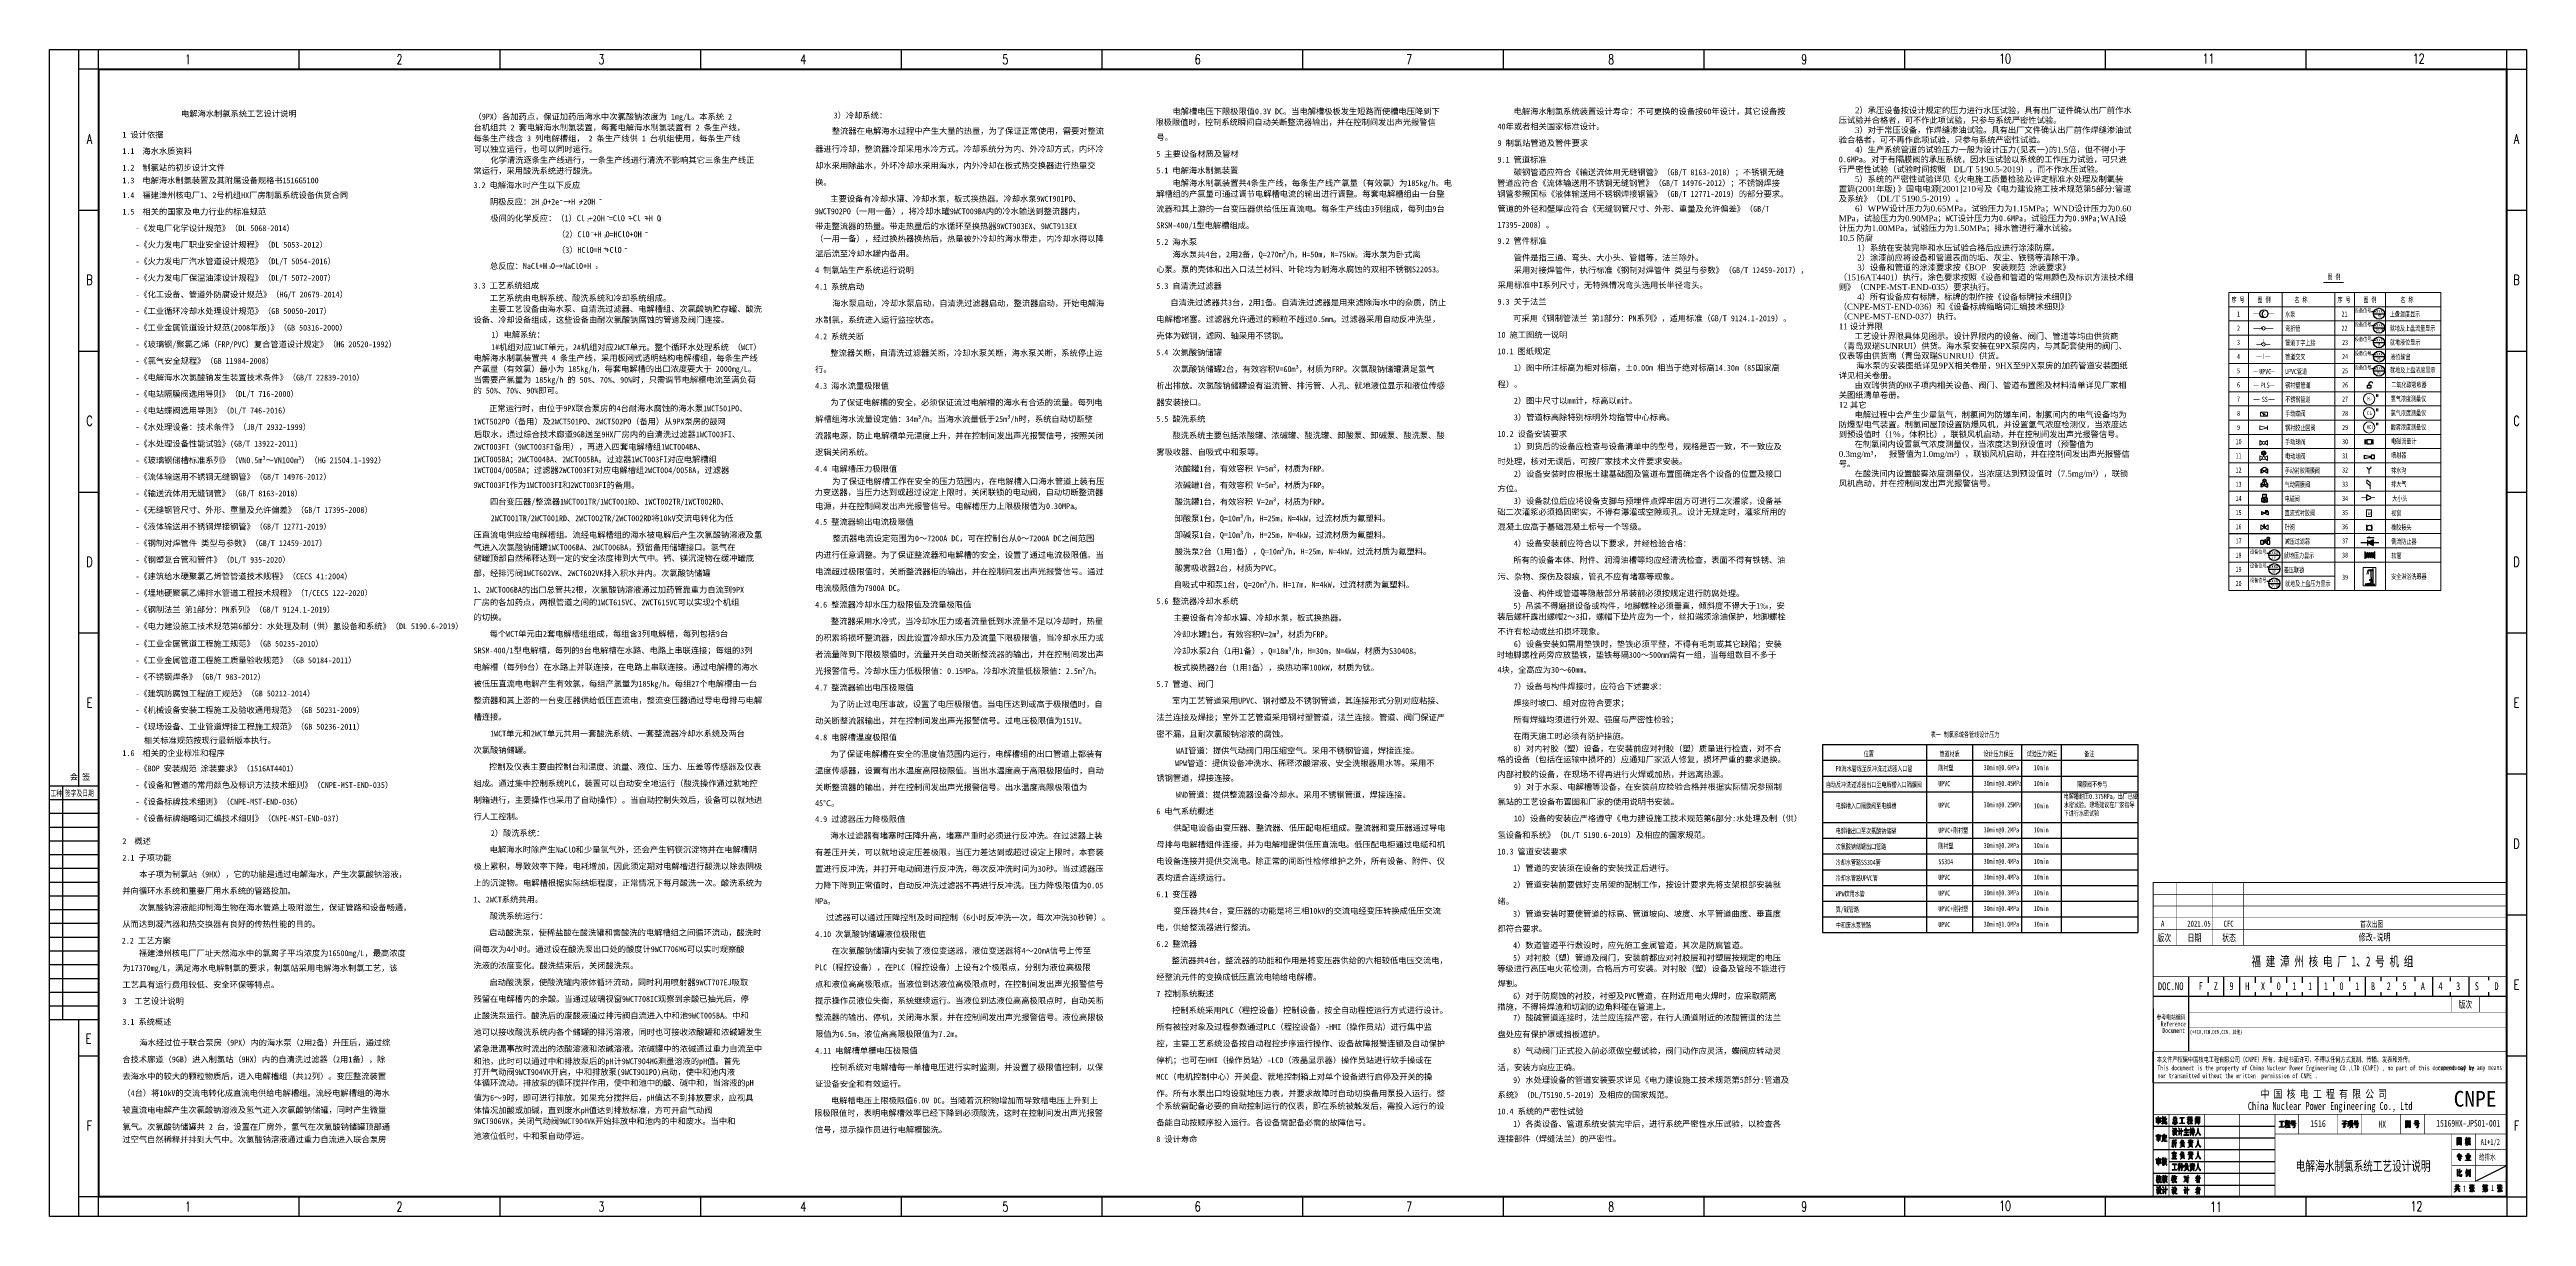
# Model space of a CAD drawing. Header units: millimetres. Extents: x -124780 to 1320, y -77622 to -18222.
import ezdxf
from ezdxf.enums import TextEntityAlignment as Align

# ---------------------------------------------------------------- set-up
doc = ezdxf.new("R2010")
doc.units = ezdxf.units.MM
doc.header["$MEASUREMENT"] = 0
doc.linetypes.add('HIDDEN', pattern=[0.375, 0.25, -0.125])
doc.linetypes.add('SDH', pattern=[2000, 800, -100, 50, -100, 50, -100, 800])
for name, color, linetype in [('1', 7, 'Continuous'), ('1轮廓实线层', 7, 'Continuous'), ('2细线层', 4, 'Continuous'), ('PUB_TEXT', 7, 'Continuous'), ('valve', 7, 'Continuous'), ('图框', 4, 'Continuous')]:
    doc.layers.add(name, color=color, linetype=linetype)
doc.styles.add('HZ', font='txt_____.ttf', dxfattribs={"width": 0.7, "bigfont": 'HZTXT'})
doc.styles.add('MtXpl_', font='')
doc.styles.add('ROMANS', font='arial.ttf', dxfattribs={"width": 0.8})
doc.styles.add('宋体', font='', dxfattribs={"width": 0.7})
doc.styles.get('MtXpl_').set_extended_font_data('SimSun')
doc.styles.get('宋体').set_extended_font_data('SimSun')

# ---------------------------------------------------------------- blocks, each defined once
blk = doc.blocks.new('gmf')
at = {"layer": 'valve'}
for p, q in [((0, -2), (0, 2)), ((0.5, -2), (0.5, 2)), ((6.5, 2), (0.5, -2)), ((0.5, 2), (6.5, -2)), ((6.5, -2), (6.5, 2)), ((7, -2), (7, 2))]:
    blk.add_line(p, q, dxfattribs=at)
blk.add_arc((3.5, 0), 3.61, 33.6901, 146.3099, dxfattribs=at)
blk = doc.blocks.new('*U13')
at = {"layer": '图框'}
blk.add_line((0, -500), (0, 500), dxfattribs=at)
blk = doc.blocks.new('*U14')
at = {"color": 0, "linetype": 'ByBlock', "lineweight": -2}
for p in [(0, 0), (10216.7, 0), (20433.4, 0), (30650.1, 0), (40866.8, 0), (51083.5, 0), (61300.2, 0), (71516.9, 0), (81733.6, 0), (91950.3, 0), (102167, 0), (112383.7, 0)]:
    blk.add_blockref('*U13', p, dxfattribs=at)
blk = doc.blocks.new('*U16')
at = {"layer": '图框'}
blk.add_line((0, -500), (0, 500), dxfattribs=at)
blk = doc.blocks.new('*U17')
at = {"color": 0, "linetype": 'ByBlock', "lineweight": -2}
for p in [(0, 0), (10216.7, 0), (20433.4, 0), (30650.1, 0), (40866.8, 0), (51083.5, 0), (61300.2, 0), (71516.9, 0), (81733.6, 0), (91950.3, 0), (102167, 0), (112383.7, 0)]:
    blk.add_blockref('*U16', p, dxfattribs=at)

msp = doc.modelspace()

# ---------------------------------------------------------------- hatches: boundary and pattern name
at = {"lineweight": 13}
h = msp.add_hatch(color=7, dxfattribs=at)
h.paths.add_polyline_path([(-12077, -36770), (-12011, -36808, 0.1305202), (-12006, -36789, 0.7690971)])
h.paths.add_polyline_path([(-12011, -36808), (-12077, -36770, 0.1305202), (-12081, -36789, 0.7690971)])
at = {"linetype": 'HIDDEN', "ltscale": 0.3}
h = msp.add_hatch(dxfattribs=at)
h.set_pattern_fill('ANSI31', color=256, scale=100, style=0)
h.set_pattern_definition([(45, (-715772.34, -37300.077), (-8.83883476, 8.83883476), [])])
h.paths.add_polyline_path([(-12010, -42381), (-12035, -42381), (-12027, -42548), (-12018, -42548)])
h.paths.add_polyline_path([(-12018, -42548), (-12027, -42548), (-12022, -42640)])
at = {"layer": '1'}
h = msp.add_hatch(color=7, dxfattribs=at)
h.paths.add_polyline_path([(-16655, -73164), (-16660, -73153), (-16667, -73144), (-16678, -73134), (-16690, -73125), (-16693, -73129), (-16685, -73146), (-16678, -73162), (-16674, -73176), (-16674, -73179), (-16668, -73196), (-16662, -73196), (-16654, -73185), (-16653, -73179)])
h.paths.add_polyline_path([(-16676, -73421), (-16678, -73439), (-16679, -73444), (-16664, -73468), (-16658, -73454), (-16651, -73439), (-16643, -73424), (-16642, -73423), (-16636, -73410), (-16628, -73397), (-16620, -73383), (-16612, -73369), (-16615, -73365), (-16660, -73421), (-16660, -73278), (-16647, -73265), (-16667, -73240), (-16677, -73258), (-16724, -73258), (-16714, -73271), (-16703, -73267), (-16691, -73266), (-16676, -73266)])
h.paths.add_polyline_path([(-16607, -73224), (-16611, -73236), (-16616, -73248), (-16623, -73260), (-16633, -73274), (-16644, -73287), (-16654, -73298), (-16651, -73303), (-16638, -73293), (-16626, -73283), (-16616, -73272), (-16607, -73262), (-16600, -73251), (-16596, -73241), (-16591, -73228), (-16588, -73213), (-16586, -73197), (-16584, -73178), (-16584, -73158), (-16584, -73146), (-16533, -73146), (-16533, -73226), (-16530, -73242), (-16523, -73251), (-16513, -73253), (-16477, -73253), (-16466, -73250), (-16463, -73246), (-16464, -73231), (-16465, -73229), (-16476, -73225), (-16480, -73226), (-16491, -73230), (-16501, -73231), (-16512, -73228), (-16515, -73216), (-16515, -73153), (-16506, -73143), (-16524, -73121), (-16535, -73138), (-16585, -73138), (-16601, -73125), (-16601, -73142), (-16601, -73160), (-16601, -73171), (-16602, -73187), (-16604, -73205)])
h.paths.add_polyline_path([(-16504, -73328), (-16500, -73313), (-16486, -73305), (-16506, -73273), (-16520, -73291), (-16621, -73291), (-16612, -73305), (-16599, -73300), (-16596, -73300), (-16593, -73318), (-16590, -73335), (-16586, -73352), (-16581, -73368), (-16576, -73384), (-16570, -73399), (-16563, -73413), (-16562, -73416), (-16569, -73425), (-16576, -73434), (-16585, -73443), (-16594, -73452), (-16604, -73460), (-16616, -73469), (-16628, -73477), (-16641, -73484), (-16654, -73492), (-16669, -73499), (-16667, -73505), (-16654, -73501), (-16642, -73497), (-16630, -73492), (-16619, -73487), (-16607, -73480), (-16596, -73473), (-16586, -73465), (-16575, -73456), (-16565, -73446), (-16555, -73436), (-16551, -73431), (-16542, -73443), (-16533, -73454), (-16523, -73465), (-16512, -73474), (-16502, -73482), (-16490, -73489), (-16480, -73494), (-16476, -73483), (-16466, -73475), (-16456, -73471), (-16456, -73466), (-16469, -73464), (-16481, -73460), (-16493, -73455), (-16504, -73449), (-16515, -73442), (-16525, -73434), (-16535, -73424), (-16542, -73416), (-16535, -73404), (-16528, -73391), (-16521, -73376), (-16515, -73361), (-16509, -73345)])
h.paths.add_polyline_path([(-16528, -73347), (-16534, -73362), (-16541, -73378), (-16548, -73394), (-16552, -73403), (-16559, -73393), (-16565, -73382), (-16570, -73368), (-16576, -73352), (-16581, -73334), (-16586, -73314), (-16589, -73300), (-16516, -73300), (-16520, -73315), (-16524, -73331)], flags=16)
h.paths.add_polyline_path([(-16368, -73141), (-16379, -73134), (-16392, -73126), (-16395, -73125), (-16398, -73131), (-16386, -73147), (-16377, -73162), (-16371, -73175), (-16368, -73185), (-16362, -73199), (-16356, -73198), (-16348, -73186), (-16347, -73178), (-16350, -73163), (-16359, -73150)])
h.paths.add_polyline_path([(-16380, -73283), (-16380, -73424), (-16381, -73444), (-16385, -73456), (-16367, -73484), (-16360, -73467), (-16354, -73453), (-16351, -73448), (-16348, -73442), (-16343, -73433), (-16337, -73420), (-16328, -73404), (-16318, -73386), (-16306, -73363), (-16305, -73363), (-16308, -73358), (-16365, -73436), (-16365, -73291), (-16351, -73281), (-16370, -73254), (-16382, -73275), (-16430, -73275), (-16421, -73288), (-16409, -73284), (-16398, -73283)])
h.paths.add_polyline_path([(-16245, -73156), (-16234, -73143), (-16263, -73121), (-16263, -73131), (-16263, -73142), (-16263, -73156), (-16263, -73173), (-16262, -73191), (-16262, -73213), (-16262, -73236), (-16262, -73262), (-16262, -73266), (-16342, -73266), (-16332, -73279), (-16321, -73276), (-16309, -73275), (-16262, -73275), (-16262, -73423), (-16262, -73436), (-16262, -73451), (-16263, -73470), (-16263, -73491), (-16263, -73505), (-16244, -73493), (-16244, -73475), (-16245, -73457), (-16245, -73439), (-16245, -73431), (-16245, -73275), (-16156, -73275), (-16178, -73243), (-16194, -73266), (-16245, -73266)])
h.paths.add_polyline_path([(-16004, -73181), (-16000, -73193), (-15996, -73206), (-15990, -73205), (-15982, -73192), (-15981, -73190), (-15980, -73180), (-15981, -73170), (-15985, -73159), (-15992, -73148), (-16002, -73137), (-16015, -73126), (-16030, -73115), (-16034, -73120), (-16024, -73137), (-16016, -73153), (-16009, -73168)])
h.paths.add_polyline_path([(-15871, -73226), (-15893, -73194), (-15909, -73218), (-16108, -73218), (-16099, -73231), (-16088, -73227), (-16076, -73226), (-16004, -73226), (-16004, -73340), (-16096, -73340), (-16086, -73353), (-16075, -73349), (-16063, -73348), (-16004, -73348), (-16004, -73469), (-16129, -73469), (-16120, -73483), (-16109, -73479), (-16097, -73478), (-15861, -73478), (-15885, -73443), (-15903, -73469), (-15986, -73469), (-15986, -73348), (-15889, -73348), (-15910, -73316), (-15927, -73340), (-15986, -73340), (-15986, -73226)])
h.paths.add_polyline_path([(-15766, -73146), (-15757, -73135), (-15783, -73116), (-15783, -73133), (-15783, -73150), (-15782, -73167), (-15782, -73186), (-15782, -73204), (-15782, -73215), (-15830, -73215), (-15821, -73228), (-15807, -73223), (-15782, -73223), (-15782, -73315), (-15800, -73323), (-15814, -73330), (-15824, -73334), (-15829, -73336), (-15814, -73368), (-15809, -73360), (-15800, -73350), (-15786, -73337), (-15782, -73334), (-15782, -73456), (-15787, -73465), (-15794, -73465), (-15807, -73463), (-15821, -73461), (-15821, -73468), (-15807, -73475), (-15797, -73485), (-15790, -73497), (-15788, -73503), (-15776, -73495), (-15770, -73488), (-15766, -73472), (-15766, -73465), (-15766, -73323), (-15726, -73290), (-15729, -73283), (-15766, -73306), (-15766, -73223), (-15720, -73223), (-15739, -73196), (-15752, -73215), (-15766, -73215)])
h.paths.add_polyline_path([(-15664, -73186), (-15730, -73186), (-15720, -73200), (-15710, -73194), (-15664, -73194), (-15664, -73261), (-15745, -73261), (-15736, -73275), (-15724, -73271), (-15712, -73269), (-15558, -73269), (-15578, -73241), (-15592, -73261), (-15648, -73261), (-15648, -73194), (-15577, -73194), (-15596, -73168), (-15609, -73186), (-15648, -73186), (-15648, -73148), (-15636, -73136), (-15666, -73118), (-15665, -73131), (-15665, -73148), (-15664, -73167)])
h.paths.add_polyline_path([(-15621, -73344), (-15562, -73344), (-15582, -73316), (-15596, -73336), (-15621, -73336), (-15621, -73308), (-15611, -73296), (-15639, -73276), (-15638, -73295), (-15638, -73312), (-15638, -73330), (-15638, -73336), (-15744, -73336), (-15734, -73350), (-15723, -73346), (-15711, -73344), (-15638, -73344), (-15638, -73449), (-15639, -73468), (-15645, -73471), (-15653, -73471), (-15665, -73469), (-15681, -73466), (-15681, -73473), (-15668, -73479), (-15657, -73488), (-15650, -73500), (-15646, -73508), (-15632, -73498), (-15625, -73490), (-15622, -73474), (-15621, -73466)])
h.paths.add_polyline_path([(-15682, -73403), (-15688, -73393), (-15695, -73384), (-15706, -73375), (-15718, -73365), (-15720, -73369), (-15711, -73384), (-15704, -73398), (-15699, -73413), (-15698, -73416), (-15693, -73434), (-15687, -73434), (-15680, -73421), (-15680, -73418)], flags=17)
h.paths.add_polyline_path([(-15399, -73203), (-15399, -73194), (-15397, -73216), (-15394, -73236), (-15392, -73255), (-15389, -73273), (-15387, -73290), (-15384, -73305), (-15381, -73319), (-15379, -73328), (-15375, -73345), (-15370, -73361), (-15364, -73377), (-15358, -73392), (-15352, -73407), (-15345, -73419), (-15338, -73433), (-15330, -73447), (-15321, -73459), (-15312, -73472), (-15303, -73483), (-15294, -73493), (-15287, -73481), (-15277, -73474), (-15264, -73470), (-15261, -73469), (-15261, -73461), (-15272, -73458), (-15283, -73453), (-15294, -73445), (-15304, -73436), (-15314, -73425), (-15324, -73411), (-15324, -73411), (-15332, -73399), (-15340, -73386), (-15347, -73372), (-15354, -73358), (-15360, -73342), (-15365, -73325), (-15370, -73308), (-15371, -73306), (-15374, -73291), (-15378, -73276), (-15381, -73260), (-15384, -73243), (-15386, -73226), (-15389, -73208), (-15390, -73189), (-15392, -73169), (-15393, -73158), (-15382, -73141), (-15416, -73120), (-15416, -73137), (-15417, -73155), (-15417, -73173), (-15418, -73190), (-15419, -73208), (-15420, -73226), (-15422, -73243), (-15423, -73261), (-15424, -73273), (-15427, -73292), (-15430, -73311), (-15433, -73328), (-15437, -73345), (-15442, -73361), (-15447, -73376), (-15452, -73390), (-15458, -73403), (-15465, -73416), (-15473, -73428), (-15481, -73440), (-15490, -73452), (-15500, -73463), (-15510, -73474), (-15521, -73484), (-15533, -73493), (-15534, -73494), (-15530, -73501), (-15519, -73493), (-15508, -73484), (-15497, -73475), (-15487, -73465), (-15477, -73454), (-15468, -73443), (-15459, -73431), (-15454, -73423), (-15445, -73408), (-15437, -73394), (-15430, -73379), (-15424, -73364), (-15419, -73349), (-15415, -73333), (-15413, -73325), (-15410, -73310), (-15408, -73295), (-15406, -73279), (-15404, -73262), (-15402, -73243), (-15401, -73224)])
h = msp.add_hatch(color=7, dxfattribs=at)
h.paths.add_polyline_path([(-11135, -72795), (-11026, -72795), (-11047, -72765), (-11062, -72786), (-11261, -72786), (-11252, -72800), (-11240, -72796), (-11228, -72795), (-11153, -72795), (-11153, -73068), (-11278, -73068), (-11268, -73081), (-11257, -73077), (-11245, -73077), (-11011, -73077), (-11033, -73045), (-11049, -73068), (-11135, -73068)])
h.paths.add_polyline_path([(-10910, -72944), (-10911, -72916), (-10911, -72903), (-10901, -72917), (-10894, -72931), (-10888, -72946), (-10887, -72950), (-10881, -72964), (-10874, -72959), (-10873, -72957), (-10870, -72941), (-10875, -72926), (-10876, -72925), (-10883, -72916), (-10894, -72908), (-10907, -72899), (-10911, -72896), (-10911, -72863), (-10861, -72863), (-10880, -72837), (-10893, -72855), (-10911, -72855), (-10911, -72772), (-10894, -72767), (-10881, -72764), (-10871, -72763), (-10868, -72763), (-10884, -72733), (-10891, -72740), (-10901, -72747), (-10915, -72755), (-10922, -72758), (-10936, -72764), (-10948, -72769), (-10960, -72772), (-10971, -72775), (-10975, -72776), (-10975, -72783), (-10959, -72781), (-10945, -72779), (-10934, -72776), (-10925, -72775), (-10925, -72855), (-10984, -72855), (-10975, -72868), (-10964, -72863), (-10929, -72863), (-10931, -72878), (-10934, -72894), (-10938, -72911), (-10942, -72929), (-10947, -72948), (-10951, -72963), (-10956, -72979), (-10961, -72994), (-10967, -73010), (-10973, -73026), (-10980, -73042), (-10983, -73048), (-10980, -73053), (-10965, -73028), (-10958, -73014), (-10951, -72999), (-10945, -72984), (-10939, -72968), (-10933, -72952), (-10928, -72935), (-10925, -72925), (-10926, -72948), (-10926, -73065), (-10926, -73080), (-10926, -73094), (-10927, -73107), (-10927, -73118), (-10909, -73106), (-10909, -73100), (-10910, -73092), (-10910, -73068), (-10910, -73053)])
h.paths.add_polyline_path([(-10733, -72776), (-10723, -72766), (-10739, -72743), (-10749, -72758), (-10835, -72758), (-10852, -72743), (-10852, -72761), (-10852, -72761), (-10851, -72779), (-10851, -72796), (-10851, -72834), (-10851, -72852), (-10851, -72870), (-10852, -72887), (-10852, -72893), (-10836, -72883), (-10836, -72863), (-10748, -72863), (-10748, -72885), (-10732, -72876), (-10732, -72866), (-10733, -72853), (-10733, -72837), (-10733, -72816)])
h.paths.add_polyline_path([(-10836, -72766), (-10748, -72766), (-10748, -72855), (-10836, -72855)], flags=16)
h.paths.add_polyline_path([(-10786, -72923), (-10715, -72923), (-10733, -72896), (-10746, -72915), (-10867, -72915), (-10858, -72928), (-10848, -72923), (-10801, -72923), (-10801, -72996), (-10860, -72996), (-10851, -73010), (-10840, -73005), (-10801, -73005), (-10801, -73083), (-10885, -73083), (-10876, -73096), (-10864, -73093), (-10852, -73091), (-10706, -73091), (-10726, -73063), (-10740, -73083), (-10786, -73083), (-10786, -73005), (-10720, -73005), (-10739, -72978), (-10752, -72996), (-10786, -72996)])
h.paths.add_polyline_path([(-10472, -72821), (-10472, -72765), (-10463, -72753), (-10479, -72733), (-10489, -72750), (-10605, -72750), (-10622, -72736), (-10622, -72754), (-10622, -72771), (-10621, -72789), (-10621, -72825), (-10622, -72843), (-10622, -72861), (-10622, -72877), (-10622, -72878), (-10605, -72870), (-10605, -72853), (-10488, -72853), (-10488, -72872), (-10471, -72861), (-10471, -72852), (-10471, -72838)])
h.paths.add_polyline_path([(-10605, -72758), (-10488, -72758), (-10488, -72845), (-10605, -72845)], flags=16)
h.paths.add_polyline_path([(-10571, -72905), (-10416, -72905), (-10437, -72875), (-10452, -72896), (-10677, -72896), (-10668, -72910), (-10657, -72905), (-10591, -72905), (-10595, -72924), (-10599, -72940), (-10600, -72945), (-10608, -72959), (-10614, -72966), (-10600, -72990), (-10590, -72975), (-10483, -72975), (-10486, -73003), (-10489, -73026), (-10492, -73044), (-10496, -73059), (-10500, -73068), (-10504, -73074), (-10512, -73077), (-10522, -73077), (-10534, -73075), (-10549, -73070), (-10562, -73065), (-10563, -73071), (-10549, -73081), (-10538, -73092), (-10531, -73103), (-10527, -73114), (-10527, -73116), (-10513, -73111), (-10502, -73105), (-10500, -73103), (-10490, -73094), (-10484, -73085), (-10481, -73078), (-10478, -73067), (-10475, -73052), (-10471, -73033), (-10468, -73010), (-10465, -72985), (-10453, -72973), (-10471, -72948), (-10484, -72966), (-10588, -72966)])
h = msp.add_hatch(color=7, dxfattribs=at)
h.paths.add_polyline_path([(-7934, -73074), (-7934, -72910), (-7812, -72910), (-7839, -72873), (-7857, -72901), (-7934, -72901), (-7934, -72870), (-7922, -72860), (-7932, -72850), (-7920, -72837), (-7908, -72827), (-7897, -72816), (-7887, -72807), (-7878, -72799), (-7869, -72791), (-7855, -72781), (-7843, -72777), (-7834, -72776), (-7857, -72738), (-7874, -72758), (-8053, -72758), (-8044, -72772), (-8032, -72768), (-8021, -72766), (-7873, -72766), (-7937, -72845), (-7953, -72830), (-7952, -72883), (-7952, -72901), (-8080, -72901), (-8071, -72915), (-8059, -72911), (-8048, -72910), (-7952, -72910), (-7952, -73051), (-7955, -73069), (-7961, -73073), (-7969, -73072), (-7981, -73071), (-7996, -73068), (-8003, -73067), (-8003, -73075), (-7988, -73083), (-7977, -73092), (-7969, -73102), (-7965, -73113), (-7965, -73118), (-7952, -73111), (-7942, -73101), (-7937, -73088)])
h.paths.add_polyline_path([(-7642, -72835), (-7556, -72835), (-7556, -73015), (-7539, -73002), (-7540, -72983), (-7541, -72948), (-7541, -72841), (-7530, -72831), (-7549, -72810), (-7559, -72827), (-7612, -72827), (-7605, -72805), (-7599, -72787), (-7595, -72772), (-7591, -72761), (-7590, -72760), (-7516, -72760), (-7537, -72731), (-7552, -72752), (-7681, -72752), (-7671, -72765), (-7659, -72761), (-7648, -72760), (-7612, -72760), (-7613, -72772), (-7614, -72788), (-7617, -72808), (-7618, -72827), (-7641, -72827), (-7658, -72813), (-7658, -72830), (-7657, -72847), (-7657, -72883), (-7657, -72901), (-7657, -72939), (-7657, -72959), (-7657, -72977), (-7658, -72994), (-7658, -73010), (-7658, -73021), (-7642, -73006)])
h.paths.add_polyline_path([(-7697, -72981), (-7680, -72970), (-7674, -72966), (-7677, -72960), (-7719, -72980), (-7719, -72798), (-7672, -72798), (-7691, -72772), (-7705, -72790), (-7781, -72790), (-7771, -72803), (-7760, -72799), (-7748, -72798), (-7734, -72798), (-7734, -72986), (-7752, -72995), (-7766, -73001), (-7776, -73005), (-7783, -73008), (-7784, -73008), (-7770, -73040), (-7764, -73029), (-7756, -73021), (-7752, -73018), (-7745, -73013), (-7737, -73007), (-7726, -73000), (-7712, -72991)])
h.paths.add_polyline_path([(-7598, -73020), (-7597, -73009), (-7595, -72996), (-7593, -72981), (-7592, -72963), (-7591, -72943), (-7591, -72921), (-7590, -72898), (-7580, -72886), (-7607, -72865), (-7607, -72883), (-7607, -72920), (-7608, -72955), (-7608, -72971), (-7610, -72992), (-7613, -73010), (-7617, -73026), (-7622, -73040), (-7626, -73050), (-7633, -73059), (-7640, -73068), (-7649, -73077), (-7660, -73087), (-7672, -73096), (-7686, -73106), (-7694, -73112), (-7691, -73116), (-7676, -73109), (-7663, -73101), (-7652, -73094), (-7642, -73086), (-7633, -73079), (-7628, -73075), (-7618, -73064), (-7611, -73051), (-7604, -73036)])
h.paths.add_polyline_path([(-7552, -73044), (-7564, -73034), (-7579, -73022), (-7589, -73013), (-7592, -73018), (-7580, -73033), (-7571, -73046), (-7562, -73057), (-7557, -73065), (-7548, -73078), (-7541, -73092), (-7536, -73101), (-7528, -73112), (-7523, -73102), (-7523, -73085), (-7528, -73070), (-7530, -73067), (-7535, -73060), (-7542, -73053)])
h.paths.add_polyline_path([(-7275, -72821), (-7275, -72765), (-7266, -72753), (-7282, -72733), (-7292, -72750), (-7407, -72750), (-7425, -72736), (-7424, -72754), (-7424, -72771), (-7424, -72843), (-7424, -72861), (-7425, -72877), (-7425, -72878), (-7407, -72870), (-7407, -72853), (-7291, -72853), (-7291, -72872), (-7274, -72861), (-7274, -72852), (-7274, -72838)])
h.paths.add_polyline_path([(-7407, -72758), (-7291, -72758), (-7291, -72845), (-7407, -72845)], flags=16)
h.paths.add_polyline_path([(-7374, -72905), (-7219, -72905), (-7240, -72875), (-7255, -72896), (-7480, -72896), (-7470, -72910), (-7460, -72905), (-7394, -72905), (-7397, -72924), (-7401, -72940), (-7403, -72945), (-7411, -72959), (-7417, -72966), (-7403, -72990), (-7392, -72975), (-7285, -72975), (-7288, -73003), (-7292, -73026), (-7295, -73044), (-7299, -73059), (-7303, -73068), (-7306, -73074), (-7307, -73075), (-7314, -73077), (-7324, -73077), (-7336, -73075), (-7351, -73070), (-7364, -73065), (-7366, -73071), (-7351, -73081), (-7340, -73092), (-7333, -73103), (-7330, -73114), (-7330, -73116), (-7315, -73111), (-7305, -73105), (-7303, -73103), (-7293, -73094), (-7286, -73085), (-7284, -73078), (-7281, -73067), (-7277, -73052), (-7274, -73033), (-7271, -73010), (-7267, -72985), (-7256, -72973), (-7274, -72948), (-7286, -72966), (-7390, -72966)])
h = msp.add_hatch(color=7, dxfattribs=at)
h.paths.add_polyline_path([(-4606, -73047), (-4606, -72763), (-4599, -72753), (-4615, -72733), (-4625, -72748), (-4808, -72748), (-4826, -72733), (-4826, -72752), (-4825, -72770), (-4825, -73084), (-4826, -73102), (-4826, -73116), (-4809, -73106), (-4809, -73078), (-4622, -73078), (-4622, -73113), (-4605, -73100), (-4606, -73083), (-4606, -73066)])
h.paths.add_polyline_path([(-4809, -72970), (-4797, -72964), (-4785, -72957), (-4774, -72950), (-4763, -72942), (-4753, -72933), (-4742, -72924), (-4732, -72914), (-4722, -72903), (-4720, -72901), (-4711, -72913), (-4701, -72924), (-4691, -72934), (-4681, -72943), (-4670, -72950), (-4658, -72957), (-4648, -72961), (-4643, -72950), (-4632, -72942), (-4627, -72940), (-4627, -72933), (-4641, -72931), (-4654, -72929), (-4666, -72924), (-4678, -72919), (-4688, -72912), (-4698, -72903), (-4707, -72894), (-4711, -72888), (-4701, -72873), (-4692, -72859), (-4685, -72847), (-4680, -72838), (-4670, -72825), (-4660, -72817), (-4656, -72815), (-4676, -72785), (-4686, -72801), (-4745, -72801), (-4738, -72787), (-4736, -72783), (-4726, -72773), (-4748, -72756), (-4622, -72756), (-4622, -73070), (-4809, -73070)], flags=16)
h.paths.add_polyline_path([(-4764, -73006), (-4764, -73000), (-4733, -73004), (-4720, -73007), (-4709, -73010), (-4699, -73013), (-4692, -73016), (-4686, -73021), (-4678, -73033), (-4676, -73048), (-4677, -73054), (-4682, -73059), (-4692, -73050), (-4694, -73047), (-4701, -73041), (-4710, -73034), (-4721, -73028), (-4733, -73021), (-4748, -73013)], flags=0)
h.paths.add_polyline_path([(-4809, -72963), (-4809, -72756), (-4751, -72756), (-4752, -72769), (-4756, -72785), (-4762, -72804), (-4764, -72813), (-4770, -72829), (-4776, -72845), (-4782, -72860), (-4789, -72875), (-4796, -72890), (-4792, -72893), (-4784, -72881), (-4776, -72867), (-4769, -72854), (-4761, -72839), (-4755, -72824), (-4753, -72820), (-4749, -72835), (-4744, -72851), (-4737, -72866), (-4731, -72883), (-4728, -72888), (-4736, -72898), (-4745, -72908), (-4754, -72918), (-4764, -72928), (-4775, -72938), (-4786, -72947), (-4799, -72956)], flags=16)
h.paths.add_polyline_path([(-4741, -72945), (-4740, -72938), (-4733, -72940), (-4719, -72945), (-4708, -72950), (-4699, -72955), (-4691, -72965), (-4690, -72981), (-4694, -72992), (-4701, -72985), (-4708, -72977), (-4716, -72967), (-4727, -72957)], flags=0)
h.paths.add_polyline_path([(-4720, -72875), (-4727, -72864), (-4733, -72851), (-4739, -72835), (-4746, -72817), (-4748, -72810), (-4686, -72810), (-4693, -72827), (-4701, -72842), (-4708, -72855), (-4716, -72868)], flags=16)
h.paths.add_polyline_path([(-4194, -72821), (-4194, -72765), (-4185, -72753), (-4201, -72733), (-4212, -72750), (-4327, -72750), (-4345, -72736), (-4344, -72754), (-4344, -72771), (-4344, -72843), (-4344, -72861), (-4345, -72877), (-4345, -72878), (-4327, -72870), (-4327, -72853), (-4211, -72853), (-4211, -72872), (-4193, -72861), (-4194, -72852), (-4194, -72838)])
h.paths.add_polyline_path([(-4327, -72758), (-4211, -72758), (-4211, -72845), (-4327, -72845)], flags=16)
h.paths.add_polyline_path([(-4293, -72905), (-4138, -72905), (-4159, -72875), (-4174, -72896), (-4400, -72896), (-4390, -72910), (-4380, -72905), (-4313, -72905), (-4317, -72924), (-4321, -72940), (-4323, -72945), (-4330, -72959), (-4337, -72966), (-4323, -72990), (-4312, -72975), (-4205, -72975), (-4208, -73003), (-4211, -73026), (-4215, -73044), (-4219, -73059), (-4222, -73068), (-4226, -73074), (-4234, -73077), (-4244, -73077), (-4256, -73075), (-4271, -73070), (-4284, -73065), (-4285, -73071), (-4271, -73081), (-4260, -73092), (-4253, -73103), (-4249, -73114), (-4249, -73116), (-4235, -73111), (-4225, -73105), (-4222, -73103), (-4213, -73094), (-4206, -73085), (-4203, -73078), (-4201, -73067), (-4197, -73052), (-4194, -73033), (-4191, -73010), (-4187, -72985), (-4176, -72973), (-4193, -72948), (-4206, -72966), (-4310, -72966)])
h = msp.add_hatch(color=7, dxfattribs=at)
h.paths.add_polyline_path([(-17147, -73765), (-17156, -73753), (-17164, -73740), (-17171, -73726), (-17179, -73709), (-17184, -73727), (-17190, -73744), (-17196, -73758), (-17202, -73771), (-17203, -73774), (-17210, -73786), (-17219, -73798), (-17229, -73809), (-17240, -73821), (-17243, -73816), (-17238, -73810), (-17229, -73796), (-17221, -73783), (-17215, -73769), (-17209, -73755), (-17204, -73741), (-17199, -73724), (-17196, -73708), (-17192, -73691), (-17190, -73665), (-17189, -73647), (-17188, -73629), (-17160, -73649), (-17169, -73661), (-17170, -73666), (-17174, -73684), (-17176, -73700), (-17174, -73704), (-17167, -73719), (-17158, -73732), (-17149, -73743), (-17141, -73752), (-17130, -73762), (-17120, -73768), (-17120, -73595), (-17191, -73595), (-17203, -73596), (-17215, -73599), (-17224, -73586), (-17041, -73586), (-17025, -73563), (-17003, -73595), (-17104, -73595), (-17104, -73678), (-17053, -73678), (-17036, -73654), (-17014, -73686), (-17104, -73686), (-17104, -73775), (-17102, -73775), (-17089, -73778), (-17077, -73780), (-17064, -73781), (-17052, -73781), (-17040, -73781), (-17032, -73781), (-17019, -73781), (-17006, -73780), (-16994, -73779), (-16983, -73778), (-16983, -73784), (-16993, -73788), (-17002, -73798), (-17007, -73811), (-17012, -73811), (-17028, -73810), (-17042, -73809), (-17055, -73808), (-17068, -73806), (-17079, -73804), (-17089, -73802), (-17097, -73800), (-17102, -73798), (-17115, -73793), (-17126, -73786), (-17136, -73778), (-17145, -73768)])
h.paths.add_polyline_path([(-17029, -73561), (-17018, -73545), (-17007, -73532), (-16998, -73525), (-16989, -73521), (-16987, -73521), (-17007, -73488), (-17020, -73506), (-17203, -73506), (-17203, -73485), (-17208, -73485), (-17211, -73505), (-17216, -73522), (-17221, -73534), (-17224, -73538), (-17232, -73553), (-17229, -73561), (-17219, -73565), (-17211, -73561), (-17206, -73553), (-17203, -73537), (-17203, -73515), (-17018, -73515), (-17033, -73558)])
h.paths.add_polyline_path([(-17407, -73580), (-17407, -73546), (-17396, -73535), (-17423, -73516), (-17423, -73532), (-17422, -73549), (-17422, -73580), (-17488, -73580), (-17504, -73568), (-17503, -73583), (-17503, -73600), (-17503, -73618), (-17503, -73637), (-17503, -73672), (-17503, -73691), (-17503, -73709), (-17503, -73726), (-17504, -73741), (-17488, -73731), (-17488, -73716), (-17422, -73716), (-17422, -73762), (-17423, -73780), (-17423, -73796), (-17423, -73810), (-17423, -73819), (-17406, -73805), (-17406, -73795), (-17407, -73781), (-17407, -73764), (-17407, -73716), (-17341, -73716), (-17341, -73746), (-17324, -73731), (-17325, -73723), (-17325, -73712), (-17325, -73697), (-17325, -73681), (-17325, -73661), (-17325, -73596), (-17316, -73585), (-17335, -73565), (-17343, -73580)])
h.paths.add_polyline_path([(-17407, -73588), (-17407, -73643), (-17341, -73643), (-17341, -73588)], flags=16)
h.paths.add_polyline_path([(-17488, -73588), (-17488, -73643), (-17422, -73643), (-17422, -73588)], flags=16)
h.paths.add_polyline_path([(-17341, -73708), (-17341, -73651), (-17407, -73651), (-17407, -73708)], flags=16)
h.paths.add_polyline_path([(-17422, -73708), (-17422, -73651), (-17488, -73651), (-17488, -73708)], flags=16)
h.paths.add_polyline_path([(-17511, -73475), (-17510, -73494), (-17317, -73494), (-17306, -73476), (-17285, -73510), (-17289, -73510), (-17299, -73514), (-17309, -73522), (-17319, -73534), (-17330, -73549), (-17335, -73546), (-17316, -73503), (-17510, -73503), (-17509, -73512), (-17510, -73531), (-17513, -73543), (-17518, -73548), (-17529, -73551), (-17536, -73545), (-17532, -73530), (-17530, -73525), (-17525, -73512), (-17520, -73495), (-17517, -73475)])
h.paths.add_polyline_path([(-17433, -73431), (-17424, -73436), (-17413, -73445), (-17405, -73455), (-17404, -73457), (-17400, -73471), (-17405, -73486), (-17406, -73488), (-17414, -73493), (-17419, -73480), (-17422, -73466), (-17428, -73450), (-17436, -73434)])
h.paths.add_polyline_path([(-17103, -73493), (-17098, -73477), (-17102, -73463), (-17102, -73463), (-17109, -73454), (-17119, -73444), (-17132, -73433), (-17134, -73436), (-17126, -73453), (-17120, -73469), (-17116, -73483), (-17116, -73486), (-17111, -73499), (-17104, -73494)])
h = msp.add_hatch(color=7, dxfattribs=at)
h.paths.add_polyline_path([(-16631, -73865), (-16631, -73850), (-16622, -73841), (-16637, -73818), (-16648, -73835), (-16692, -73835), (-16692, -73778), (-16676, -73772), (-16661, -73766), (-16648, -73762), (-16637, -73759), (-16628, -73756), (-16620, -73755), (-16614, -73755), (-16630, -73721), (-16637, -73731), (-16647, -73740), (-16657, -73748), (-16668, -73756), (-16679, -73762), (-16689, -73767), (-16691, -73768), (-16710, -73750), (-16709, -73763), (-16708, -73777), (-16708, -73794), (-16708, -73812), (-16708, -73833), (-16707, -73855), (-16707, -73861), (-16708, -73882), (-16708, -73901), (-16709, -73920), (-16710, -73938), (-16711, -73955), (-16712, -73970), (-16713, -73984), (-16715, -74000), (-16717, -74015), (-16721, -74032), (-16725, -74048), (-16729, -74065), (-16735, -74083), (-16740, -74098), (-16738, -74103), (-16731, -74090), (-16724, -74077), (-16719, -74063), (-16714, -74048), (-16709, -74033), (-16705, -74017), (-16702, -74000), (-16699, -73983), (-16697, -73964), (-16695, -73946), (-16694, -73931), (-16645, -73931), (-16645, -73960), (-16630, -73949), (-16630, -73939), (-16630, -73925), (-16630, -73908), (-16631, -73888)])
h.paths.add_polyline_path([(-16692, -73843), (-16645, -73843), (-16645, -73923), (-16693, -73923)], flags=16)
h.paths.add_polyline_path([(-16588, -73771), (-16570, -73766), (-16554, -73762), (-16539, -73758), (-16527, -73755), (-16516, -73753), (-16507, -73751), (-16500, -73751), (-16493, -73751), (-16514, -73718), (-16522, -73726), (-16532, -73734), (-16544, -73741), (-16555, -73748), (-16565, -73753), (-16577, -73759), (-16587, -73763), (-16606, -73748), (-16605, -73767), (-16605, -73785), (-16605, -73803), (-16605, -73821), (-16605, -73839), (-16605, -73856), (-16605, -73873), (-16606, -73886), (-16607, -73904), (-16608, -73922), (-16611, -73939), (-16614, -73955), (-16618, -73972), (-16622, -73988), (-16627, -74004), (-16630, -74009), (-16636, -74026), (-16643, -74042), (-16650, -74056), (-16657, -74070), (-16665, -74082), (-16672, -74093), (-16678, -74101), (-16676, -74108), (-16666, -74097), (-16657, -74085), (-16648, -74074), (-16640, -74061), (-16633, -74049), (-16626, -74036), (-16620, -74022), (-16614, -74008), (-16609, -73994), (-16604, -73979), (-16600, -73963), (-16597, -73948), (-16594, -73932), (-16592, -73915), (-16590, -73898), (-16589, -73881), (-16588, -73868), (-16545, -73868), (-16545, -74011), (-16545, -74028), (-16545, -74045), (-16546, -74062), (-16546, -74081), (-16546, -74100), (-16546, -74103), (-16529, -74094), (-16529, -74073), (-16530, -74055), (-16530, -74040), (-16530, -74034), (-16530, -73868), (-16486, -73868), (-16504, -73840), (-16520, -73860), (-16588, -73860)])
h.paths.add_polyline_path([(-16244, -73853), (-16131, -73853), (-16131, -74005), (-16114, -73993), (-16115, -73983), (-16115, -73971), (-16115, -73957), (-16115, -73940), (-16115, -73920), (-16116, -73897), (-16116, -73872), (-16116, -73861), (-16106, -73851), (-16121, -73828), (-16132, -73844), (-16185, -73844), (-16174, -73827), (-16165, -73812), (-16158, -73800), (-16153, -73792), (-16152, -73791), (-16143, -73780), (-16134, -73775), (-16152, -73746), (-16163, -73765), (-16226, -73765), (-16216, -73744), (-16205, -73738), (-16227, -73715), (-16230, -73727), (-16235, -73741), (-16241, -73756), (-16247, -73773), (-16255, -73791), (-16256, -73794), (-16263, -73808), (-16270, -73822), (-16277, -73835), (-16285, -73847), (-16293, -73860), (-16302, -73872), (-16312, -73884), (-16314, -73886), (-16311, -73891), (-16301, -73880), (-16290, -73870), (-16281, -73859), (-16273, -73848), (-16265, -73837), (-16261, -73832), (-16254, -73821), (-16247, -73808), (-16239, -73794), (-16232, -73780), (-16228, -73773), (-16162, -73773), (-16191, -73844), (-16245, -73844), (-16261, -73834), (-16260, -73848), (-16260, -73866), (-16260, -73883), (-16260, -73901), (-16259, -73920), (-16259, -73923), (-16260, -73941), (-16260, -73959), (-16260, -73977), (-16260, -73995), (-16260, -74012), (-16261, -74020), (-16244, -74008)])
h.paths.add_polyline_path([(-16192, -74009), (-16188, -73993), (-16185, -73976), (-16183, -73957), (-16181, -73936), (-16180, -73916), (-16172, -73903), (-16197, -73883), (-16197, -73898), (-16197, -73915), (-16198, -73933), (-16199, -73953), (-16199, -73958), (-16201, -73975), (-16204, -73992), (-16209, -74007), (-16215, -74022), (-16223, -74034), (-16228, -74042), (-16235, -74050), (-16242, -74057), (-16251, -74065), (-16262, -74073), (-16273, -74081), (-16286, -74088), (-16300, -74096), (-16312, -74103), (-16312, -74108), (-16299, -74104), (-16286, -74100), (-16274, -74095), (-16262, -74089), (-16251, -74084), (-16242, -74077), (-16232, -74070), (-16224, -74063), (-16215, -74055), (-16208, -74045), (-16202, -74035), (-16197, -74022)])
h.paths.add_polyline_path([(-16109, -74043), (-16121, -74034), (-16130, -74030), (-16141, -74026), (-16152, -74021), (-16164, -74017), (-16175, -74013), (-16176, -74020), (-16162, -74028), (-16149, -74036), (-16138, -74044), (-16128, -74052), (-16119, -74061), (-16112, -74069), (-16107, -74076), (-16096, -74091), (-16089, -74094), (-16086, -74090), (-16086, -74074), (-16092, -74061), (-16099, -74052)])
h.paths.add_polyline_path([(-15792, -74049), (-15786, -74037), (-15784, -74033), (-15780, -74019), (-15777, -74003), (-15775, -73985), (-15773, -73966), (-15772, -73960), (-15765, -73949), (-15789, -73931), (-15789, -73951), (-15789, -73969), (-15791, -73986), (-15793, -74002), (-15794, -74009), (-15799, -74025), (-15805, -74038), (-15813, -74051), (-15822, -74062), (-15824, -74065), (-15832, -74071), (-15841, -74077), (-15851, -74083), (-15862, -74089), (-15875, -74094), (-15888, -74099), (-15895, -74101), (-15895, -74108), (-15881, -74106), (-15869, -74103), (-15857, -74100), (-15846, -74096), (-15836, -74091), (-15827, -74085), (-15821, -74081), (-15810, -74071), (-15800, -74061)])
h.paths.add_polyline_path([(-15704, -74056), (-15711, -74052), (-15719, -74047), (-15730, -74042), (-15741, -74037), (-15755, -74032), (-15770, -74026), (-15771, -74034), (-15759, -74041), (-15748, -74048), (-15738, -74055), (-15729, -74063), (-15729, -74063), (-15719, -74073), (-15710, -74084), (-15702, -74094), (-15694, -74102), (-15689, -74091), (-15689, -74090), (-15690, -74075), (-15697, -74063)])
h.paths.add_polyline_path([(-15706, -73921), (-15696, -73913), (-15713, -73885), (-15725, -73904), (-15834, -73904), (-15850, -73889), (-15850, -73909), (-15850, -73928), (-15849, -73945), (-15849, -73961), (-15849, -73963), (-15849, -73978), (-15850, -73994), (-15850, -74012), (-15850, -74032), (-15850, -74046), (-15835, -74034), (-15835, -73913), (-15721, -73913), (-15721, -74038), (-15704, -74026), (-15705, -74015), (-15706, -74001), (-15706, -73984), (-15706, -73965), (-15706, -73943)])
h.paths.add_polyline_path([(-15771, -73766), (-15671, -73766), (-15687, -73741), (-15699, -73758), (-15771, -73758), (-15771, -73740), (-15764, -73728), (-15787, -73713), (-15786, -73733), (-15786, -73750), (-15785, -73758), (-15888, -73758), (-15880, -73771), (-15869, -73767), (-15858, -73766), (-15785, -73766), (-15785, -73810), (-15877, -73810), (-15869, -73823), (-15858, -73819), (-15847, -73818), (-15785, -73818), (-15785, -73858), (-15906, -73858), (-15897, -73871), (-15886, -73867), (-15875, -73866), (-15655, -73866), (-15673, -73838), (-15686, -73858), (-15771, -73858), (-15771, -73818), (-15678, -73818), (-15695, -73788), (-15706, -73810), (-15771, -73810)])
h.paths.add_polyline_path([(-15393, -73758), (-15382, -73741), (-15416, -73720), (-15416, -73737), (-15417, -73755), (-15417, -73773), (-15418, -73790), (-15419, -73808), (-15420, -73826), (-15422, -73843), (-15423, -73861), (-15424, -73873), (-15427, -73892), (-15430, -73911), (-15433, -73928), (-15437, -73945), (-15442, -73961), (-15447, -73976), (-15452, -73990), (-15458, -74003), (-15465, -74016), (-15473, -74028), (-15481, -74040), (-15490, -74052), (-15500, -74063), (-15510, -74074), (-15521, -74084), (-15533, -74093), (-15534, -74094), (-15530, -74101), (-15519, -74093), (-15508, -74084), (-15497, -74075), (-15487, -74065), (-15477, -74054), (-15468, -74043), (-15459, -74031), (-15454, -74023), (-15445, -74008), (-15437, -73994), (-15430, -73979), (-15424, -73964), (-15419, -73949), (-15415, -73933), (-15413, -73925), (-15410, -73910), (-15408, -73895), (-15406, -73879), (-15404, -73862), (-15402, -73843), (-15401, -73824), (-15399, -73803), (-15399, -73794), (-15397, -73816), (-15394, -73836), (-15392, -73855), (-15389, -73873), (-15387, -73890), (-15384, -73905), (-15381, -73919), (-15379, -73928), (-15375, -73945), (-15370, -73961), (-15364, -73977), (-15358, -73992), (-15352, -74007), (-15345, -74019), (-15338, -74033), (-15330, -74047), (-15321, -74059), (-15312, -74072), (-15303, -74083), (-15294, -74093), (-15287, -74081), (-15277, -74074), (-15264, -74070), (-15261, -74069), (-15261, -74061), (-15272, -74058), (-15283, -74053), (-15294, -74045), (-15304, -74036), (-15314, -74025), (-15324, -74011), (-15324, -74011), (-15332, -73999), (-15340, -73986), (-15347, -73972), (-15354, -73958), (-15360, -73942), (-15365, -73925), (-15370, -73908), (-15371, -73906), (-15374, -73891), (-15378, -73876), (-15381, -73860), (-15384, -73843), (-15386, -73826), (-15389, -73808), (-15390, -73789), (-15392, -73769)])
h = msp.add_hatch(color=7, dxfattribs=at)
h.paths.add_polyline_path([(-16612, -74457), (-16609, -74453), (-16520, -74453), (-16541, -74421), (-16557, -74444), (-16699, -74444), (-16691, -74458), (-16674, -74453), (-16632, -74453), (-16639, -74467), (-16647, -74481), (-16655, -74493), (-16662, -74501), (-16673, -74512), (-16683, -74519), (-16694, -74521), (-16683, -74556), (-16677, -74552), (-16668, -74548), (-16655, -74544), (-16640, -74542), (-16637, -74541), (-16627, -74540), (-16617, -74539), (-16606, -74537), (-16594, -74536), (-16583, -74535), (-16570, -74534), (-16557, -74533), (-16548, -74533), (-16544, -74549), (-16541, -74558), (-16536, -74563), (-16530, -74553), (-16526, -74538), (-16528, -74523), (-16531, -74516), (-16536, -74508), (-16544, -74498), (-16553, -74488), (-16565, -74476), (-16573, -74470), (-16576, -74474), (-16568, -74487), (-16561, -74500), (-16554, -74515), (-16550, -74524), (-16671, -74524), (-16661, -74514), (-16651, -74504), (-16643, -74494), (-16639, -74490), (-16630, -74480), (-16621, -74469)])
h.paths.add_polyline_path([(-16604, -74571), (-16594, -74559), (-16621, -74541), (-16620, -74557), (-16620, -74575), (-16619, -74594), (-16619, -74598), (-16698, -74598), (-16687, -74611), (-16677, -74608), (-16664, -74606), (-16662, -74606), (-16619, -74606), (-16619, -74675), (-16735, -74675), (-16727, -74688), (-16716, -74684), (-16705, -74683), (-16486, -74683), (-16509, -74648), (-16530, -74675), (-16604, -74675), (-16604, -74606), (-16522, -74606), (-16541, -74574), (-16559, -74598), (-16604, -74598)])
h.paths.add_polyline_path([(-16608, -74332), (-16617, -74323), (-16630, -74314), (-16632, -74313), (-16636, -74316), (-16627, -74332), (-16621, -74347), (-16617, -74361), (-16616, -74364), (-16612, -74378), (-16604, -74371), (-16599, -74355), (-16602, -74341)])
h.paths.add_polyline_path([(-16700, -74399), (-16701, -74388), (-16520, -74388), (-16535, -74423), (-16532, -74426), (-16521, -74412), (-16511, -74402), (-16501, -74396), (-16492, -74394), (-16511, -74361), (-16522, -74379), (-16701, -74379), (-16702, -74359), (-16707, -74359), (-16709, -74378), (-16713, -74395), (-16718, -74409), (-16720, -74413), (-16725, -74429), (-16721, -74437), (-16709, -74436), (-16704, -74430), (-16701, -74418)])
h.paths.add_polyline_path([(-16239, -74394), (-16232, -74380), (-16228, -74373), (-16162, -74373), (-16191, -74444), (-16245, -74444), (-16261, -74434), (-16260, -74448), (-16260, -74466), (-16260, -74483), (-16260, -74501), (-16259, -74520), (-16259, -74523), (-16260, -74541), (-16260, -74559), (-16260, -74577), (-16260, -74595), (-16260, -74612), (-16261, -74620), (-16244, -74608), (-16244, -74453), (-16131, -74453), (-16131, -74605), (-16114, -74593), (-16115, -74583), (-16115, -74571), (-16115, -74557), (-16115, -74540), (-16115, -74520), (-16116, -74497), (-16116, -74472), (-16116, -74461), (-16106, -74451), (-16121, -74428), (-16132, -74444), (-16185, -74444), (-16174, -74427), (-16165, -74412), (-16158, -74400), (-16153, -74392), (-16152, -74391), (-16143, -74380), (-16134, -74375), (-16152, -74346), (-16163, -74365), (-16226, -74365), (-16216, -74344), (-16205, -74338), (-16227, -74315), (-16230, -74327), (-16235, -74341), (-16241, -74356), (-16247, -74373), (-16255, -74391), (-16256, -74394), (-16263, -74408), (-16270, -74422), (-16277, -74435), (-16285, -74447), (-16293, -74460), (-16302, -74472), (-16312, -74484), (-16314, -74486), (-16311, -74491), (-16301, -74480), (-16290, -74470), (-16281, -74459), (-16273, -74448), (-16265, -74437), (-16261, -74432), (-16254, -74421), (-16247, -74408)])
h.paths.add_polyline_path([(-16183, -74557), (-16181, -74536), (-16180, -74516), (-16172, -74503), (-16197, -74483), (-16197, -74498), (-16197, -74515), (-16198, -74533), (-16199, -74553), (-16199, -74558), (-16201, -74575), (-16204, -74592), (-16209, -74607), (-16215, -74622), (-16223, -74634), (-16228, -74642), (-16235, -74650), (-16242, -74657), (-16251, -74665), (-16262, -74673), (-16273, -74681), (-16286, -74688), (-16300, -74696), (-16312, -74703), (-16312, -74708), (-16299, -74704), (-16286, -74700), (-16274, -74695), (-16262, -74689), (-16251, -74684), (-16242, -74677), (-16232, -74670), (-16224, -74663), (-16215, -74655), (-16208, -74645), (-16202, -74635), (-16197, -74622), (-16192, -74609), (-16188, -74593), (-16185, -74576)])
h.paths.add_polyline_path([(-16099, -74652), (-16109, -74643), (-16121, -74634), (-16130, -74630), (-16141, -74626), (-16152, -74621), (-16164, -74617), (-16175, -74613), (-16176, -74620), (-16162, -74628), (-16149, -74636), (-16138, -74644), (-16128, -74652), (-16119, -74661), (-16112, -74669), (-16107, -74676), (-16096, -74691), (-16089, -74694), (-16086, -74690), (-16086, -74674), (-16092, -74661)])
h.paths.add_polyline_path([(-15771, -74366), (-15671, -74366), (-15687, -74341), (-15699, -74358), (-15771, -74358), (-15771, -74340), (-15764, -74328), (-15787, -74313), (-15786, -74333), (-15786, -74350), (-15785, -74358), (-15888, -74358), (-15880, -74371), (-15869, -74367), (-15858, -74366), (-15785, -74366), (-15785, -74410), (-15877, -74410), (-15869, -74423), (-15858, -74419), (-15847, -74418), (-15785, -74418), (-15785, -74458), (-15906, -74458), (-15897, -74471), (-15886, -74467), (-15875, -74466), (-15655, -74466), (-15673, -74438), (-15686, -74458), (-15771, -74458), (-15771, -74418), (-15678, -74418), (-15695, -74388), (-15706, -74410), (-15771, -74410)])
h.paths.add_polyline_path([(-15835, -74513), (-15721, -74513), (-15721, -74638), (-15704, -74626), (-15705, -74615), (-15706, -74601), (-15706, -74584), (-15706, -74565), (-15706, -74543), (-15706, -74521), (-15696, -74513), (-15713, -74485), (-15725, -74504), (-15834, -74504), (-15850, -74489), (-15850, -74509), (-15850, -74528), (-15849, -74545), (-15849, -74561), (-15849, -74563), (-15849, -74578), (-15850, -74594), (-15850, -74612), (-15850, -74632), (-15850, -74646), (-15835, -74634)])
h.paths.add_polyline_path([(-15780, -74619), (-15777, -74603), (-15775, -74585), (-15773, -74566), (-15772, -74560), (-15765, -74549), (-15789, -74531), (-15789, -74551), (-15789, -74569), (-15791, -74586), (-15793, -74602), (-15794, -74609), (-15799, -74625), (-15805, -74638), (-15813, -74651), (-15822, -74662), (-15824, -74665), (-15832, -74671), (-15841, -74677), (-15851, -74683), (-15862, -74689), (-15875, -74694), (-15888, -74699), (-15895, -74701), (-15895, -74708), (-15881, -74706), (-15869, -74703), (-15857, -74700), (-15846, -74696), (-15836, -74691), (-15827, -74685), (-15821, -74681), (-15810, -74671), (-15800, -74661), (-15792, -74649), (-15786, -74637), (-15784, -74633)])
h.paths.add_polyline_path([(-15697, -74663), (-15704, -74656), (-15711, -74652), (-15719, -74647), (-15730, -74642), (-15741, -74637), (-15755, -74632), (-15770, -74626), (-15771, -74634), (-15759, -74641), (-15748, -74648), (-15738, -74655), (-15729, -74663), (-15729, -74663), (-15719, -74673), (-15710, -74684), (-15702, -74694), (-15694, -74702), (-15689, -74691), (-15689, -74690), (-15690, -74675)])
h.paths.add_polyline_path([(-15390, -74389), (-15392, -74369), (-15393, -74358), (-15382, -74341), (-15416, -74320), (-15416, -74337), (-15417, -74355), (-15417, -74373), (-15418, -74390), (-15419, -74408), (-15420, -74426), (-15422, -74443), (-15423, -74461), (-15424, -74473), (-15427, -74492), (-15430, -74511), (-15433, -74528), (-15437, -74545), (-15442, -74561), (-15447, -74576), (-15452, -74590), (-15458, -74603), (-15465, -74616), (-15473, -74628), (-15481, -74640), (-15490, -74652), (-15500, -74663), (-15510, -74674), (-15521, -74684), (-15533, -74693), (-15534, -74694), (-15530, -74701), (-15519, -74693), (-15508, -74684), (-15497, -74675), (-15487, -74665), (-15477, -74654), (-15468, -74643), (-15459, -74631), (-15454, -74623), (-15445, -74608), (-15437, -74594), (-15430, -74579), (-15424, -74564), (-15419, -74549), (-15415, -74533), (-15413, -74525), (-15410, -74510), (-15408, -74495), (-15406, -74479), (-15404, -74462), (-15402, -74443), (-15401, -74424), (-15399, -74403), (-15399, -74394), (-15397, -74416), (-15394, -74436), (-15392, -74455), (-15389, -74473), (-15387, -74490), (-15384, -74505), (-15381, -74519), (-15379, -74528), (-15375, -74545), (-15370, -74561), (-15364, -74577), (-15358, -74592), (-15352, -74607), (-15345, -74619), (-15338, -74633), (-15330, -74647), (-15321, -74659), (-15312, -74672), (-15303, -74683), (-15294, -74693), (-15287, -74681), (-15277, -74674), (-15264, -74670), (-15261, -74669), (-15261, -74661), (-15272, -74658), (-15283, -74653), (-15294, -74645), (-15304, -74636), (-15314, -74625), (-15324, -74611), (-15324, -74611), (-15332, -74599), (-15340, -74586), (-15347, -74572), (-15354, -74558), (-15360, -74542), (-15365, -74525), (-15370, -74508), (-15371, -74506), (-15374, -74491), (-15378, -74476), (-15381, -74460), (-15384, -74443), (-15386, -74426), (-15389, -74408)])
h = msp.add_hatch(color=7, dxfattribs=at)
h.paths.add_polyline_path([(-1997, -73643), (-1990, -73633), (-2006, -73613), (-2015, -73628), (-2198, -73628), (-2217, -73613), (-2216, -73632), (-2216, -73650), (-2216, -73667), (-2216, -73676), (-2216, -73928), (-2216, -73946), (-2216, -73964), (-2216, -73981), (-2217, -73996), (-2199, -73986), (-2199, -73958), (-2013, -73958), (-2013, -73993), (-1995, -73979), (-1996, -73963), (-1996, -73945), (-1997, -73927), (-1997, -73919)])
h.paths.add_polyline_path([(-2199, -73636), (-2141, -73636), (-2013, -73636), (-2013, -73949), (-2199, -73949), (-2199, -73849)], flags=16)
h.paths.add_polyline_path([(-2189, -73836), (-2177, -73826), (-2165, -73817), (-2155, -73807), (-2145, -73798), (-2135, -73788), (-2127, -73778), (-2119, -73768), (-2121, -73762), (-2128, -73746), (-2134, -73730), (-2139, -73715), (-2143, -73699), (-2145, -73703), (-2152, -73719), (-2159, -73733), (-2167, -73747), (-2175, -73760), (-2183, -73773), (-2187, -73769), (-2186, -73769), (-2179, -73754), (-2172, -73739), (-2166, -73724), (-2160, -73709), (-2155, -73693), (-2152, -73684), (-2146, -73664), (-2143, -73649), (-2141, -73637), (-2137, -73637), (-2117, -73653), (-2126, -73663), (-2128, -73667), (-2135, -73681), (-2077, -73681), (-2067, -73664), (-2047, -73694), (-2051, -73696), (-2061, -73705), (-2070, -73718), (-2075, -73726), (-2083, -73739), (-2092, -73753), (-2102, -73768), (-2097, -73774), (-2088, -73783), (-2079, -73791), (-2068, -73798), (-2057, -73804), (-2045, -73808), (-2032, -73811), (-2018, -73813), (-2018, -73819), (-2022, -73821), (-2033, -73830), (-2039, -73841), (-2049, -73836), (-2061, -73830), (-2072, -73822), (-2082, -73814), (-2092, -73804), (-2102, -73793), (-2111, -73781), (-2113, -73783), (-2122, -73794), (-2133, -73803), (-2143, -73813), (-2154, -73821), (-2165, -73829), (-2176, -73837), (-2188, -73843), (-2198, -73849), (-2198, -73842)], flags=0)
h.paths.add_polyline_path([(-2132, -73824), (-2131, -73818), (-2124, -73820), (-2109, -73825), (-2098, -73829), (-2090, -73834), (-2082, -73845), (-2080, -73861), (-2084, -73872), (-2092, -73864), (-2098, -73857), (-2107, -73847), (-2118, -73836)], flags=0)
h.paths.add_polyline_path([(-2155, -73879), (-2139, -73881), (-2124, -73884), (-2111, -73887), (-2099, -73890), (-2090, -73893), (-2083, -73896), (-2076, -73901), (-2068, -73913), (-2067, -73928), (-2067, -73933), (-2072, -73939), (-2083, -73929), (-2085, -73927), (-2092, -73921), (-2101, -73914), (-2111, -73907), (-2124, -73900), (-2139, -73893), (-2155, -73886)], flags=0)
h.paths.add_polyline_path([(-2111, -73754), (-2117, -73744), (-2124, -73731), (-2130, -73715), (-2137, -73696), (-2139, -73689), (-2077, -73689), (-2084, -73706), (-2091, -73721), (-2099, -73735), (-2106, -73748)], flags=0)
h = msp.add_hatch(color=7, dxfattribs=at)
h.paths.add_polyline_path([(-1731, -73639), (-1720, -73628), (-1746, -73609), (-1746, -73620), (-1745, -73634), (-1745, -73653), (-1745, -73675), (-1745, -73693), (-1771, -73693), (-1786, -73681), (-1785, -73693), (-1785, -73707), (-1785, -73724), (-1785, -73743), (-1785, -73764), (-1785, -73786), (-1785, -73807), (-1785, -73827), (-1785, -73845), (-1785, -73863), (-1785, -73880), (-1785, -73896), (-1786, -73911), (-1771, -73899), (-1771, -73701), (-1745, -73701), (-1745, -73901), (-1745, -73915), (-1745, -73931), (-1745, -73948), (-1745, -73967), (-1746, -73987), (-1746, -74003), (-1730, -73993), (-1730, -73975), (-1730, -73958), (-1731, -73940), (-1731, -73922), (-1731, -73908), (-1731, -73701), (-1706, -73701), (-1706, -73868), (-1711, -73876), (-1722, -73874), (-1729, -73873), (-1729, -73879), (-1718, -73888), (-1712, -73901), (-1711, -73904), (-1700, -73895), (-1694, -73882), (-1692, -73866), (-1692, -73706), (-1684, -73698), (-1698, -73678), (-1709, -73693), (-1731, -73693)])
h.paths.add_polyline_path([(-1543, -73626), (-1556, -73644), (-1690, -73644), (-1681, -73658), (-1669, -73654), (-1657, -73653), (-1525, -73653)])
h.paths.add_polyline_path([(-1641, -73704), (-1576, -73704), (-1576, -73758), (-1641, -73758), (-1641, -73766), (-1576, -73766), (-1576, -73789), (-1560, -73778), (-1560, -73764), (-1561, -73748), (-1561, -73728), (-1561, -73713), (-1553, -73701), (-1569, -73681), (-1578, -73696), (-1641, -73696), (-1657, -73683), (-1657, -73701), (-1656, -73719), (-1656, -73736), (-1656, -73738), (-1656, -73755), (-1657, -73773), (-1657, -73791), (-1657, -73796), (-1641, -73788), (-1641, -73766), (-1641, -73758)])
h.paths.add_polyline_path([(-1541, -73829), (-1534, -73821), (-1549, -73798), (-1558, -73813), (-1660, -73813), (-1676, -73801), (-1676, -73813), (-1675, -73828), (-1675, -73846), (-1675, -73866), (-1675, -73889), (-1675, -73891), (-1675, -73912), (-1675, -73931), (-1675, -73950), (-1675, -73967), (-1676, -73983), (-1676, -73998), (-1676, -73999), (-1660, -73989), (-1660, -73958), (-1556, -73958), (-1556, -73994), (-1540, -73981), (-1540, -73964), (-1541, -73947), (-1541, -73928), (-1541, -73919)])
h.paths.add_polyline_path([(-1660, -73821), (-1617, -73821), (-1617, -73879), (-1660, -73879)], flags=16)
h.paths.add_polyline_path([(-1660, -73888), (-1617, -73888), (-1617, -73949), (-1660, -73949)], flags=16)
h.paths.add_polyline_path([(-1603, -73821), (-1556, -73821), (-1556, -73879), (-1603, -73879)], flags=16)
h.paths.add_polyline_path([(-1603, -73888), (-1556, -73888), (-1556, -73949), (-1603, -73949)], flags=16)
h = msp.add_hatch(color=7, dxfattribs=at)
h.paths.add_polyline_path([(-17108, -74982), (-17097, -74973), (-17087, -74964), (-17077, -74953), (-17067, -74942), (-17057, -74930), (-17054, -74927), (-17043, -74940), (-17033, -74953), (-17025, -74966), (-17018, -74978), (-17012, -74991), (-17012, -74992), (-17005, -75008), (-16998, -75011), (-16995, -75005), (-16993, -74989), (-16997, -74973), (-16998, -74970), (-17004, -74963), (-17011, -74954), (-17022, -74944), (-17034, -74933), (-17049, -74920), (-17050, -74920), (-17041, -74907), (-17032, -74894), (-17024, -74881), (-17016, -74868), (-17008, -74854), (-17005, -74850), (-16995, -74843), (-17016, -74820), (-17022, -74835), (-17029, -74850), (-17036, -74864), (-17043, -74878), (-17051, -74892), (-17059, -74904), (-17067, -74917), (-17076, -74929), (-17085, -74940), (-17094, -74951), (-17104, -74961), (-17114, -74971), (-17124, -74980), (-17135, -74989), (-17146, -74997), (-17157, -75005), (-17165, -75010), (-17164, -75017), (-17152, -75011), (-17141, -75005), (-17130, -74998), (-17119, -74990)])
h.paths.add_polyline_path([(-17105, -74899), (-17114, -74909), (-17123, -74919), (-17133, -74927), (-17143, -74936), (-17153, -74943), (-17155, -74937), (-17154, -74936), (-17144, -74927), (-17135, -74917), (-17125, -74907), (-17116, -74896), (-17107, -74884), (-17098, -74872), (-17090, -74858), (-17081, -74845), (-17073, -74830), (-17065, -74815), (-17067, -74815), (-17084, -74818), (-17099, -74822), (-17111, -74826), (-17119, -74831), (-17124, -74837), (-17135, -74805), (-17127, -74800), (-17118, -74788), (-17109, -74770), (-17103, -74756), (-17097, -74740), (-17091, -74724), (-17087, -74708), (-17124, -74708), (-17135, -74713), (-17144, -74700), (-17015, -74700), (-17001, -74680), (-16981, -74708), (-17082, -74708), (-17065, -74728), (-17074, -74735), (-17077, -74741), (-17085, -74756), (-17093, -74771), (-17101, -74784), (-17109, -74796), (-17117, -74807), (-17061, -74807), (-17061, -74806), (-17054, -74790), (-17047, -74777), (-17047, -74776), (-17042, -74761), (-17037, -74743), (-17015, -74770), (-17026, -74777), (-17028, -74779), (-17035, -74795), (-17044, -74810), (-17052, -74825), (-17060, -74839), (-17069, -74852), (-17077, -74865), (-17086, -74877), (-17095, -74888)])
h.paths.add_polyline_path([(-17407, -74745), (-17407, -74778), (-17343, -74778), (-17335, -74763), (-17317, -74783), (-17326, -74795), (-17326, -74859), (-17326, -74879), (-17325, -74896), (-17325, -74910), (-17325, -74921), (-17325, -74930), (-17341, -74945), (-17341, -74915), (-17407, -74915), (-17407, -74940), (-17407, -74962), (-17407, -74980), (-17407, -74994), (-17406, -75003), (-17424, -75018), (-17423, -75009), (-17423, -74995), (-17423, -74979), (-17423, -74960), (-17423, -74939), (-17423, -74915), (-17488, -74915), (-17488, -74930), (-17504, -74940), (-17504, -74925), (-17503, -74908), (-17503, -74890), (-17503, -74871), (-17503, -74852), (-17503, -74836), (-17503, -74816), (-17503, -74798), (-17504, -74782), (-17504, -74767), (-17488, -74778), (-17423, -74778), (-17423, -74767), (-17423, -74748), (-17423, -74731), (-17424, -74715), (-17396, -74733)])
h.paths.add_polyline_path([(-17511, -74673), (-17510, -74693), (-17318, -74693), (-17306, -74675), (-17285, -74708), (-17290, -74709), (-17299, -74713), (-17309, -74721), (-17320, -74733), (-17330, -74748), (-17335, -74745), (-17317, -74702), (-17510, -74702), (-17509, -74711), (-17510, -74730), (-17513, -74742), (-17518, -74747), (-17530, -74750), (-17536, -74744), (-17532, -74728), (-17530, -74724), (-17525, -74710), (-17521, -74693), (-17517, -74673)])
h.paths.add_polyline_path([(-17341, -74850), (-17407, -74850), (-17407, -74906), (-17341, -74906)], flags=16)
h.paths.add_polyline_path([(-17341, -74787), (-17407, -74787), (-17407, -74842), (-17341, -74842)], flags=16)
h.paths.add_polyline_path([(-17488, -74842), (-17423, -74842), (-17423, -74787), (-17488, -74787)], flags=16)
h.paths.add_polyline_path([(-17488, -74906), (-17423, -74906), (-17423, -74850), (-17488, -74850)], flags=16)
h.paths.add_polyline_path([(-17405, -74685), (-17401, -74670), (-17404, -74655), (-17405, -74653), (-17414, -74644), (-17425, -74635), (-17433, -74630), (-17437, -74633), (-17428, -74649), (-17422, -74664), (-17419, -74678), (-17414, -74691), (-17406, -74687)])
h.paths.add_polyline_path([(-17065, -74690), (-17064, -74688), (-17059, -74672), (-17060, -74660), (-17065, -74651), (-17075, -74641), (-17089, -74628), (-17092, -74632), (-17085, -74646), (-17080, -74661), (-17076, -74677), (-17071, -74692)])
h.paths.add_polyline_path([(-17200, -75012), (-17199, -74978), (-17199, -74943), (-17199, -74925), (-17199, -74907), (-17199, -74889), (-17199, -74871), (-17199, -74817), (-17200, -74819), (-17205, -74837), (-17211, -74853), (-17217, -74869), (-17223, -74884), (-17230, -74898), (-17237, -74912), (-17244, -74925), (-17247, -74920), (-17241, -74906), (-17236, -74891), (-17231, -74876), (-17226, -74861), (-17221, -74844), (-17217, -74828), (-17213, -74811), (-17209, -74794), (-17206, -74776), (-17203, -74757), (-17200, -74738), (-17226, -74738), (-17236, -74743), (-17245, -74730), (-17199, -74730), (-17199, -74696), (-17199, -74678), (-17199, -74661), (-17200, -74643), (-17200, -74627), (-17173, -74642), (-17182, -74655), (-17182, -74730), (-17169, -74730), (-17155, -74710), (-17135, -74738), (-17182, -74738), (-17182, -74782), (-17182, -74782), (-17168, -74790), (-17157, -74799), (-17150, -74807), (-17145, -74819), (-17146, -74837), (-17148, -74842), (-17154, -74844), (-17161, -74830), (-17167, -74816), (-17175, -74802), (-17182, -74790), (-17182, -74945), (-17182, -74962), (-17182, -74982), (-17181, -75007), (-17200, -75020), (-17200, -75012)])
h = msp.add_hatch(color=7, dxfattribs=at)
h.paths.add_polyline_path([(-16650, -75739), (-16640, -75729), (-16631, -75718), (-16622, -75706), (-16613, -75693), (-16608, -75686), (-16597, -75669), (-16588, -75658), (-16580, -75650), (-16578, -75649), (-16600, -75626), (-16605, -75640), (-16611, -75656), (-16617, -75672), (-16622, -75682), (-16630, -75698), (-16638, -75712), (-16646, -75725), (-16652, -75734)])
h.paths.add_polyline_path([(-16495, -75711), (-16493, -75694), (-16496, -75679), (-16500, -75672), (-16506, -75665), (-16516, -75656), (-16528, -75646), (-16544, -75635), (-16553, -75629), (-16557, -75634), (-16545, -75649), (-16534, -75662), (-16526, -75675), (-16518, -75687), (-16513, -75698), (-16511, -75701), (-16503, -75716), (-16497, -75714)])
h.paths.add_polyline_path([(-16700, -75794), (-16700, -75776), (-16700, -75758), (-16700, -75704), (-16701, -75706), (-16706, -75722), (-16712, -75737), (-16718, -75753), (-16724, -75768), (-16731, -75783), (-16738, -75798), (-16746, -75812), (-16749, -75807), (-16749, -75806), (-16743, -75793), (-16738, -75778), (-16732, -75763), (-16727, -75748), (-16723, -75732), (-16718, -75716), (-16714, -75699), (-16710, -75681), (-16707, -75663), (-16703, -75645), (-16700, -75626), (-16727, -75626), (-16737, -75631), (-16747, -75617), (-16700, -75617), (-16700, -75590), (-16700, -75573), (-16701, -75555), (-16701, -75537), (-16701, -75517), (-16673, -75531), (-16684, -75546), (-16684, -75617), (-16670, -75617), (-16655, -75594), (-16636, -75626), (-16684, -75626), (-16684, -75649), (-16672, -75657), (-16661, -75666), (-16653, -75674), (-16649, -75687), (-16650, -75704), (-16650, -75705), (-16656, -75713), (-16663, -75702), (-16668, -75690), (-16676, -75675), (-16684, -75661), (-16684, -75823), (-16684, -75837), (-16683, -75854), (-16683, -75875), (-16683, -75899), (-16701, -75911), (-16701, -75900), (-16701, -75865), (-16701, -75829), (-16701, -75811)])
h.paths.add_polyline_path([(-17410, -75723), (-17420, -75734), (-17429, -75744), (-17432, -75739), (-17425, -75730), (-17417, -75717), (-17409, -75703), (-17401, -75687), (-17397, -75677), (-17390, -75661), (-17384, -75645), (-17379, -75631), (-17357, -75654), (-17359, -75655), (-17367, -75663), (-17377, -75674), (-17387, -75691), (-17392, -75698), (-17401, -75711)])
h.paths.add_polyline_path([(-17274, -75716), (-17272, -75699), (-17276, -75684), (-17279, -75677), (-17286, -75670), (-17295, -75661), (-17308, -75651), (-17324, -75640), (-17333, -75634), (-17336, -75639), (-17324, -75654), (-17314, -75667), (-17305, -75680), (-17298, -75692), (-17292, -75703), (-17291, -75706), (-17283, -75721), (-17276, -75719)])
h.paths.add_polyline_path([(-17085, -75793), (-17075, -75782), (-17066, -75771), (-17057, -75759), (-17049, -75746), (-17040, -75733), (-17032, -75719), (-17024, -75704), (-17015, -75689), (-17008, -75673), (-17006, -75671), (-16995, -75664), (-17017, -75637), (-17022, -75655), (-17027, -75670), (-17027, -75671), (-17034, -75685), (-17041, -75700), (-17041, -75701), (-17097, -75701), (-17089, -75690), (-17081, -75678), (-17073, -75665), (-17065, -75650), (-17057, -75635), (-17054, -75629), (-17045, -75622), (-17062, -75602), (-16961, -75602), (-16981, -75574), (-16995, -75594), (-17124, -75594), (-17115, -75607), (-17104, -75602), (-17067, -75602), (-17071, -75618), (-17077, -75634), (-17083, -75650), (-17089, -75664), (-17098, -75682), (-17107, -75694), (-17115, -75699), (-17104, -75731), (-17099, -75725), (-17091, -75720), (-17079, -75716), (-17064, -75712), (-17047, -75709), (-17045, -75709), (-17053, -75724), (-17061, -75739), (-17070, -75753), (-17078, -75766), (-17087, -75778), (-17096, -75790), (-17105, -75801), (-17115, -75811), (-17124, -75821), (-17134, -75830), (-17135, -75831), (-17133, -75837), (-17123, -75830), (-17113, -75821), (-17103, -75813), (-17094, -75803)])
h.paths.add_polyline_path([(-17480, -75781), (-17480, -75709), (-17480, -75711), (-17485, -75727), (-17491, -75742), (-17497, -75758), (-17503, -75773), (-17510, -75788), (-17517, -75803), (-17525, -75817), (-17528, -75812), (-17528, -75812), (-17522, -75798), (-17517, -75783), (-17512, -75768), (-17507, -75753), (-17502, -75737), (-17498, -75721), (-17493, -75704), (-17490, -75686), (-17486, -75668), (-17483, -75650), (-17480, -75631), (-17506, -75631), (-17517, -75636), (-17526, -75622), (-17480, -75622), (-17480, -75595), (-17480, -75578), (-17480, -75560), (-17480, -75542), (-17481, -75522), (-17453, -75536), (-17463, -75551), (-17463, -75622), (-17449, -75622), (-17434, -75599), (-17416, -75631), (-17463, -75631), (-17463, -75654), (-17451, -75662), (-17440, -75671), (-17433, -75679), (-17428, -75692), (-17429, -75709), (-17430, -75710), (-17436, -75718), (-17442, -75707), (-17448, -75695), (-17455, -75680), (-17463, -75666), (-17463, -75828), (-17463, -75842), (-17463, -75859), (-17463, -75880), (-17462, -75904), (-17481, -75916), (-17481, -75905), (-17480, -75870), (-17480, -75834), (-17480, -75816), (-17480, -75799)])
h.paths.add_polyline_path([(-17179, -75801), (-17179, -75783), (-17179, -75765), (-17179, -75711), (-17180, -75713), (-17185, -75731), (-17191, -75747), (-17197, -75763), (-17203, -75778), (-17210, -75792), (-17217, -75806), (-17224, -75819), (-17227, -75814), (-17221, -75800), (-17216, -75785), (-17211, -75770), (-17206, -75755), (-17201, -75739), (-17197, -75722), (-17193, -75705), (-17189, -75688), (-17186, -75670), (-17183, -75651), (-17180, -75632), (-17206, -75632), (-17216, -75637), (-17225, -75624), (-17179, -75624), (-17179, -75590), (-17179, -75572), (-17179, -75555), (-17180, -75537), (-17180, -75521), (-17153, -75536), (-17162, -75549), (-17162, -75624), (-17149, -75624), (-17135, -75604), (-17115, -75632), (-17162, -75632), (-17162, -75676), (-17162, -75676), (-17148, -75684), (-17137, -75693), (-17130, -75701), (-17125, -75713), (-17126, -75731), (-17128, -75736), (-17134, -75738), (-17141, -75724), (-17147, -75710), (-17155, -75696), (-17162, -75684), (-17162, -75839), (-17162, -75856), (-17162, -75877), (-17161, -75901), (-17180, -75914), (-17180, -75906), (-17179, -75854), (-17179, -75837), (-17179, -75819)])
h.paths.add_polyline_path([(-17047, -75836), (-17037, -75825), (-17034, -75821), (-17023, -75834), (-17013, -75847), (-17005, -75860), (-16998, -75872), (-16992, -75885), (-16992, -75886), (-16985, -75902), (-16978, -75905), (-16975, -75899), (-16973, -75883), (-16977, -75867), (-16978, -75864), (-16984, -75857), (-16991, -75848), (-17002, -75838), (-17014, -75827), (-17029, -75814), (-17030, -75814), (-17021, -75801), (-17012, -75788), (-17004, -75775), (-16996, -75762), (-16988, -75748), (-16985, -75744), (-16975, -75737), (-16996, -75714), (-17002, -75729), (-17009, -75744), (-17016, -75758), (-17023, -75772), (-17031, -75786), (-17039, -75799), (-17047, -75811), (-17056, -75823), (-17065, -75834), (-17074, -75845), (-17084, -75855), (-17094, -75865), (-17104, -75874), (-17115, -75883), (-17126, -75891), (-17137, -75899), (-17145, -75904), (-17144, -75911), (-17132, -75905), (-17121, -75899), (-17110, -75892), (-17099, -75884), (-17088, -75876), (-17077, -75867), (-17067, -75858), (-17057, -75847)])
h.paths.add_polyline_path([(-17385, -75770), (-17380, -75786), (-17374, -75802), (-17369, -75816), (-17363, -75829), (-17372, -75841), (-17381, -75852), (-17391, -75862), (-17401, -75872), (-17412, -75880), (-17423, -75888), (-17434, -75896), (-17446, -75902), (-17453, -75906), (-17450, -75912), (-17438, -75907), (-17426, -75902), (-17414, -75896), (-17403, -75889), (-17392, -75881), (-17381, -75872), (-17371, -75863), (-17361, -75853), (-17353, -75844), (-17344, -75855), (-17336, -75865), (-17326, -75875), (-17315, -75883), (-17304, -75891), (-17292, -75898), (-17280, -75904), (-17272, -75907), (-17267, -75893), (-17257, -75886), (-17253, -75886), (-17253, -75879), (-17266, -75877), (-17279, -75873), (-17291, -75869), (-17303, -75863), (-17314, -75856), (-17324, -75848), (-17334, -75839), (-17343, -75829), (-17335, -75813), (-17328, -75798), (-17322, -75783), (-17317, -75768), (-17315, -75762), (-17309, -75742), (-17303, -75728), (-17298, -75721), (-17322, -75702), (-17325, -75722), (-17329, -75740), (-17333, -75757), (-17337, -75773), (-17343, -75788), (-17348, -75802), (-17354, -75814), (-17360, -75802), (-17366, -75789), (-17372, -75775), (-17378, -75759), (-17384, -75741), (-17389, -75723), (-17391, -75716), (-17397, -75717), (-17393, -75736), (-17389, -75753)])
h.paths.add_polyline_path([(-16614, -75731), (-16610, -75748), (-16605, -75765), (-16600, -75781), (-16595, -75797), (-16589, -75811), (-16584, -75824), (-16593, -75836), (-16602, -75847), (-16612, -75857), (-16622, -75867), (-16632, -75875), (-16643, -75883), (-16655, -75891), (-16667, -75897), (-16673, -75901), (-16671, -75907), (-16659, -75902), (-16647, -75897), (-16635, -75891), (-16624, -75884), (-16613, -75876), (-16602, -75867), (-16592, -75858), (-16582, -75848), (-16573, -75839), (-16565, -75850), (-16556, -75860), (-16547, -75870), (-16536, -75878), (-16525, -75886), (-16513, -75893), (-16500, -75899), (-16493, -75902), (-16488, -75888), (-16478, -75881), (-16474, -75881), (-16474, -75874), (-16487, -75872), (-16500, -75868), (-16512, -75864), (-16523, -75858), (-16534, -75851), (-16545, -75843), (-16555, -75834), (-16564, -75824), (-16556, -75808), (-16549, -75793), (-16543, -75778), (-16537, -75763), (-16536, -75757), (-16530, -75737), (-16523, -75723), (-16518, -75716), (-16543, -75697), (-16546, -75717), (-16549, -75735), (-16553, -75752), (-16558, -75768), (-16563, -75783), (-16569, -75797), (-16574, -75809), (-16581, -75797), (-16587, -75784), (-16593, -75770), (-16599, -75754), (-16604, -75736), (-16610, -75718), (-16612, -75711), (-16617, -75712)])
h.paths.add_polyline_path([(-17351, -75597), (-17344, -75593), (-17342, -75589), (-17338, -75573), (-17341, -75558), (-17342, -75556), (-17349, -75547), (-17359, -75537), (-17372, -75526), (-17375, -75524), (-17378, -75529), (-17370, -75545), (-17364, -75561), (-17359, -75576), (-17357, -75584)])
h.paths.add_polyline_path([(-17279, -75581), (-17258, -75611), (-17393, -75611), (-17405, -75612), (-17417, -75616), (-17426, -75602), (-17294, -75602)])
h.paths.add_polyline_path([(-17044, -75582), (-17039, -75566), (-17040, -75554), (-17045, -75545), (-17055, -75535), (-17069, -75522), (-17072, -75526), (-17065, -75539), (-17060, -75555), (-17056, -75571), (-17051, -75586), (-17045, -75584)])
h.paths.add_polyline_path([(-16599, -75524), (-16591, -75540), (-16585, -75556), (-16580, -75571), (-16578, -75579), (-16572, -75592), (-16565, -75588), (-16563, -75584), (-16559, -75568), (-16561, -75553), (-16563, -75551), (-16570, -75542), (-16580, -75532), (-16592, -75521), (-16595, -75519)])
h.paths.add_polyline_path([(-16479, -75606), (-16614, -75606), (-16626, -75607), (-16637, -75611), (-16647, -75597), (-16515, -75597), (-16500, -75576)])
h.paths.add_polyline_path([(-15409, -75591), (-15409, -75551), (-15397, -75542), (-15426, -75524), (-15426, -75537), (-15425, -75553), (-15425, -75573), (-15425, -75591), (-15502, -75591), (-15493, -75604), (-15481, -75600), (-15470, -75599), (-15425, -75599), (-15425, -75659), (-15537, -75659), (-15528, -75672), (-15516, -75668), (-15504, -75667), (-15397, -75667), (-15406, -75679), (-15415, -75691), (-15424, -75702), (-15434, -75714), (-15444, -75725), (-15445, -75726), (-15462, -75711), (-15461, -75730), (-15461, -75742), (-15472, -75753), (-15482, -75764), (-15493, -75774), (-15503, -75783), (-15514, -75792), (-15524, -75800), (-15535, -75808), (-15536, -75809), (-15534, -75816), (-15522, -75808), (-15510, -75800), (-15499, -75792), (-15488, -75783), (-15478, -75775), (-15467, -75766), (-15461, -75761), (-15461, -75854), (-15461, -75877), (-15462, -75895), (-15462, -75907), (-15445, -75897), (-15445, -75872), (-15345, -75872), (-15345, -75902), (-15327, -75892), (-15328, -75877), (-15328, -75859), (-15328, -75841), (-15328, -75744), (-15318, -75737), (-15337, -75707), (-15349, -75727), (-15426, -75727), (-15418, -75718), (-15409, -75708), (-15399, -75697), (-15389, -75684), (-15379, -75670), (-15377, -75667), (-15267, -75667), (-15290, -75634), (-15305, -75659), (-15372, -75659), (-15361, -75644), (-15352, -75630), (-15344, -75617), (-15336, -75605), (-15330, -75593), (-15330, -75592), (-15319, -75576), (-15310, -75565), (-15305, -75562), (-15326, -75539), (-15333, -75555), (-15340, -75571), (-15346, -75585), (-15354, -75599), (-15361, -75612), (-15361, -75612), (-15371, -75629), (-15380, -75642), (-15388, -75654), (-15391, -75659), (-15409, -75659), (-15409, -75599), (-15354, -75599), (-15376, -75564), (-15395, -75591)])
h.paths.add_polyline_path([(-15944, -75880), (-15941, -75882), (-15933, -75894), (-15926, -75907), (-15915, -75899), (-15907, -75891), (-15902, -75878), (-15900, -75862), (-15900, -75642), (-15850, -75642), (-15870, -75614), (-15884, -75634), (-15900, -75634), (-15900, -75559), (-15890, -75546), (-15918, -75526), (-15918, -75545), (-15917, -75561), (-15917, -75634), (-16010, -75634), (-16001, -75647), (-15989, -75643), (-15977, -75642), (-15917, -75642), (-15917, -75852), (-15922, -75864), (-15923, -75864), (-15929, -75864), (-15939, -75863), (-15955, -75861), (-15968, -75859), (-15968, -75866), (-15954, -75873)])
h.paths.add_polyline_path([(-16117, -75853), (-16125, -75865), (-16125, -75866), (-16124, -75874), (-16114, -75862), (-16104, -75849), (-16095, -75837), (-16086, -75825), (-16079, -75813), (-16076, -75809), (-16068, -75794), (-16060, -75780), (-16054, -75765), (-16048, -75751), (-16046, -75747), (-16040, -75766), (-16035, -75784), (-16031, -75801), (-16028, -75816), (-16025, -75829), (-16021, -75850), (-16016, -75856), (-16013, -75854), (-16008, -75840), (-16006, -75831), (-16008, -75815), (-16011, -75796), (-16011, -75796), (-16014, -75785), (-16019, -75772), (-16026, -75756), (-16034, -75737), (-16039, -75727), (-16035, -75713), (-16031, -75698), (-16027, -75683), (-16022, -75666), (-16018, -75649), (-16014, -75631), (-16009, -75612), (-16008, -75604), (-15996, -75591), (-16013, -75566), (-16026, -75584), (-16117, -75584), (-16108, -75597), (-16096, -75593), (-16085, -75592), (-16025, -75592), (-16029, -75613), (-16033, -75632), (-16036, -75650), (-16040, -75667), (-16043, -75683), (-16047, -75697), (-16050, -75707), (-16058, -75694), (-16066, -75680), (-16074, -75667), (-16083, -75654), (-16091, -75641), (-16099, -75628), (-16101, -75626), (-16104, -75631), (-16099, -75640), (-16094, -75651), (-16087, -75664), (-16080, -75679), (-16071, -75695), (-16062, -75713), (-16055, -75727), (-16060, -75741), (-16066, -75756), (-16073, -75771), (-16080, -75788), (-16085, -75797), (-16092, -75813), (-16100, -75827), (-16108, -75841)])
h.paths.add_polyline_path([(-15963, -75777), (-15959, -75771), (-15953, -75755), (-15953, -75739), (-15955, -75729), (-15960, -75717), (-15968, -75705), (-15977, -75692), (-15988, -75679), (-15991, -75682), (-15985, -75701), (-15979, -75718), (-15975, -75734), (-15972, -75749), (-15972, -75757), (-15968, -75775)], flags=17)
h.paths.add_polyline_path([(-15345, -75801), (-15445, -75801), (-15445, -75864), (-15345, -75864)], flags=16)
h.paths.add_polyline_path([(-15435, -75736), (-15445, -75746), (-15445, -75792), (-15345, -75792), (-15345, -75736)], flags=16)
h = msp.add_hatch(color=7, dxfattribs=at)
h.paths.add_polyline_path([(-16190, -75120), (-16231, -75120), (-16231, -75022), (-16190, -75022)], flags=16)
h.paths.add_polyline_path([(-16165, -75020), (-16175, -75030), (-16175, -75059), (-16175, -75078), (-16175, -75096), (-16175, -75113), (-16174, -75129), (-16174, -75145), (-16190, -75153), (-16190, -75128), (-16231, -75128), (-16231, -75157), (-16231, -75181), (-16231, -75203), (-16231, -75223), (-16231, -75241), (-16231, -75256), (-16230, -75269), (-16230, -75281), (-16230, -75290), (-16247, -75300), (-16247, -75290), (-16247, -75273), (-16247, -75257), (-16247, -75240), (-16247, -75223), (-16246, -75205), (-16246, -75186), (-16246, -75128), (-16284, -75128), (-16284, -75152), (-16300, -75162), (-16300, -75154), (-16299, -75140), (-16299, -75122), (-16299, -75103), (-16299, -75080), (-16299, -75064), (-16299, -75044), (-16299, -75026), (-16300, -75010), (-16300, -74997), (-16281, -75013), (-16246, -75013), (-16246, -74986), (-16246, -74964), (-16247, -74945), (-16247, -74929), (-16247, -74916), (-16247, -74905), (-16221, -74925), (-16231, -74937), (-16231, -75013), (-16193, -75013), (-16181, -74997)])
h.paths.add_polyline_path([(-16420, -75198), (-16411, -75186), (-16403, -75173), (-16396, -75159), (-16389, -75144), (-16382, -75129), (-16376, -75114), (-16370, -75097), (-16369, -75095), (-16369, -75177), (-16369, -75196), (-16369, -75214), (-16369, -75231), (-16369, -75247), (-16369, -75263), (-16370, -75278), (-16370, -75292), (-16370, -75295), (-16352, -75283), (-16353, -75278), (-16353, -75269), (-16353, -75259), (-16353, -75246), (-16353, -75230), (-16353, -75213), (-16353, -75192), (-16353, -75088), (-16343, -75100), (-16335, -75113), (-16329, -75127), (-16328, -75130), (-16322, -75143), (-16316, -75135), (-16316, -75135), (-16314, -75119), (-16319, -75105), (-16326, -75097), (-16337, -75090), (-16351, -75083), (-16353, -75082), (-16353, -75038), (-16306, -75038), (-16326, -75010), (-16340, -75030), (-16353, -75030), (-16353, -74955), (-16341, -74952), (-16329, -74950), (-16317, -74947), (-16312, -74947), (-16329, -74920), (-16338, -74927), (-16349, -74934), (-16362, -74940), (-16370, -74943), (-16382, -74948), (-16394, -74953), (-16406, -74957), (-16418, -74961), (-16421, -74962), (-16420, -74968), (-16407, -74966), (-16394, -74964), (-16382, -74962), (-16371, -74959), (-16369, -74958), (-16369, -75030), (-16428, -75030), (-16419, -75043), (-16408, -75038), (-16371, -75038), (-16374, -75053), (-16378, -75069), (-16382, -75086), (-16388, -75103), (-16393, -75120), (-16399, -75136), (-16405, -75151), (-16412, -75166), (-16419, -75181), (-16426, -75196), (-16430, -75205), (-16428, -75210)])
h.paths.add_polyline_path([(-16716, -75262), (-16705, -75258), (-16693, -75257), (-16459, -75257), (-16481, -75225), (-16497, -75248), (-16583, -75248), (-16583, -74975), (-16474, -74975), (-16495, -74945), (-16510, -74967), (-16709, -74967), (-16700, -74980), (-16688, -74976), (-16676, -74975), (-16601, -74975), (-16601, -75248), (-16725, -75248)])
h.paths.add_polyline_path([(-16284, -75120), (-16246, -75120), (-16246, -75022), (-16284, -75022)], flags=16)
h.paths.add_polyline_path([(-15797, -75058), (-15809, -75059), (-15821, -75063), (-15830, -75050), (-15701, -75050), (-15701, -75010), (-15767, -75010), (-15779, -75011), (-15791, -75015), (-15800, -75002), (-15701, -75002), (-15701, -74958), (-15779, -74958), (-15791, -74959), (-15802, -74963), (-15812, -74950), (-15701, -74950), (-15701, -74942), (-15701, -74925), (-15702, -74905), (-15677, -74920), (-15686, -74932), (-15686, -74950), (-15608, -74950), (-15595, -74933), (-15577, -74958), (-15686, -74958), (-15686, -75002), (-15616, -75002), (-15603, -74980), (-15585, -75010), (-15686, -75010), (-15686, -75050), (-15594, -75050), (-15580, -75030), (-15560, -75058)])
h.paths.add_polyline_path([(-16026, -74957), (-16015, -74937), (-16004, -74930), (-16027, -74907), (-16031, -74919), (-16036, -74933), (-16042, -74948), (-16049, -74965), (-16057, -74983), (-16059, -74987), (-16066, -75000), (-16073, -75014), (-16081, -75027), (-16090, -75039), (-16099, -75052), (-16108, -75064), (-16118, -75076), (-16120, -75078), (-16118, -75083), (-16106, -75072), (-16096, -75062), (-16085, -75051), (-16076, -75040), (-16068, -75029), (-16064, -75024), (-16057, -75013), (-16049, -75000), (-16040, -74986), (-16032, -74972), (-16028, -74965), (-15957, -74965), (-15989, -75037), (-16047, -75037), (-16063, -75026), (-16063, -75040), (-16063, -75058), (-16062, -75075), (-16062, -75094), (-16062, -75151), (-16063, -75169), (-16063, -75187), (-16063, -75204), (-16063, -75212), (-16046, -75200), (-16046, -75045), (-15923, -75045), (-15923, -75197), (-15906, -75185), (-15906, -75176), (-15906, -75163), (-15907, -75149), (-15907, -75132), (-15907, -75112), (-15907, -75089), (-15907, -75053), (-15897, -75043), (-15913, -75020), (-15925, -75037), (-15982, -75037), (-15970, -75019), (-15961, -75004), (-15953, -74992), (-15947, -74984), (-15947, -74983), (-15937, -74972), (-15927, -74967), (-15947, -74938), (-15958, -74957)])
h.paths.add_polyline_path([(-15401, -75016), (-15399, -74995), (-15399, -74987), (-15397, -75008), (-15394, -75028), (-15392, -75047), (-15389, -75065), (-15387, -75082), (-15384, -75097), (-15381, -75111), (-15379, -75120), (-15375, -75137), (-15370, -75153), (-15364, -75169), (-15358, -75184), (-15352, -75199), (-15345, -75212), (-15338, -75225), (-15330, -75239), (-15321, -75251), (-15312, -75264), (-15303, -75275), (-15294, -75285), (-15287, -75273), (-15277, -75266), (-15264, -75262), (-15261, -75262), (-15261, -75253), (-15272, -75250), (-15283, -75245), (-15294, -75237), (-15304, -75228), (-15314, -75217), (-15324, -75203), (-15324, -75203), (-15332, -75191), (-15340, -75178), (-15347, -75164), (-15354, -75150), (-15360, -75134), (-15365, -75118), (-15370, -75100), (-15371, -75098), (-15374, -75084), (-15378, -75068), (-15381, -75052), (-15384, -75035), (-15386, -75018), (-15388, -75000), (-15391, -74981), (-15392, -74962), (-15393, -74950), (-15382, -74933), (-15416, -74912), (-15416, -74929), (-15417, -74947), (-15417, -74965), (-15418, -74982), (-15419, -75000), (-15420, -75018), (-15422, -75035), (-15423, -75053), (-15424, -75065), (-15427, -75084), (-15430, -75103), (-15433, -75120), (-15437, -75137), (-15442, -75153), (-15447, -75168), (-15452, -75182), (-15458, -75195), (-15465, -75208), (-15473, -75220), (-15481, -75232), (-15490, -75244), (-15500, -75255), (-15510, -75266), (-15521, -75276), (-15533, -75285), (-15534, -75287), (-15531, -75293), (-15519, -75285), (-15508, -75276), (-15497, -75267), (-15487, -75257), (-15477, -75246), (-15468, -75235), (-15459, -75223), (-15454, -75215), (-15445, -75201), (-15437, -75186), (-15430, -75171), (-15424, -75156), (-15419, -75141), (-15415, -75125), (-15413, -75117), (-15410, -75103), (-15408, -75087), (-15406, -75071), (-15404, -75054), (-15402, -75036)])
h.paths.add_polyline_path([(-15743, -75257), (-15751, -75263), (-15761, -75269), (-15772, -75275), (-15784, -75281), (-15797, -75286), (-15811, -75291), (-15818, -75293), (-15818, -75300), (-15804, -75298), (-15790, -75295), (-15778, -75292), (-15766, -75288), (-15755, -75283), (-15745, -75277), (-15739, -75273), (-15727, -75264), (-15716, -75253), (-15708, -75242), (-15701, -75229), (-15700, -75225), (-15695, -75211), (-15692, -75195), (-15689, -75177), (-15687, -75158), (-15687, -75152), (-15679, -75142), (-15704, -75123), (-15704, -75143), (-15705, -75161), (-15706, -75178), (-15709, -75194), (-15710, -75202), (-15715, -75217), (-15721, -75230), (-15730, -75243), (-15740, -75254)])
h.paths.add_polyline_path([(-16015, -75214), (-16008, -75199), (-16003, -75184), (-15999, -75167), (-15997, -75150), (-15997, -75145), (-15996, -75125), (-15995, -75107), (-15995, -75090), (-15995, -75075), (-15968, -75095), (-15977, -75108), (-15978, -75128), (-15980, -75149), (-15982, -75168), (-15985, -75185), (-15990, -75201), (-15995, -75215), (-16000, -75227), (-16007, -75238), (-16014, -75247), (-16015, -75247), (-16024, -75255), (-16033, -75262), (-16043, -75269), (-16053, -75276), (-16065, -75281), (-16077, -75287), (-16091, -75292), (-16105, -75296), (-16119, -75300), (-16119, -75295), (-16106, -75288), (-16091, -75280), (-16077, -75273), (-16064, -75265), (-16053, -75257), (-16044, -75249), (-16035, -75242), (-16028, -75234), (-16022, -75227)])
h.paths.add_polyline_path([(-15971, -75205), (-15972, -75212), (-15957, -75220), (-15943, -75228), (-15931, -75236), (-15921, -75244), (-15911, -75253), (-15904, -75261), (-15898, -75268), (-15886, -75283), (-15878, -75286), (-15876, -75282), (-15876, -75267), (-15881, -75253), (-15889, -75244), (-15900, -75235), (-15913, -75227), (-15923, -75222), (-15934, -75218), (-15946, -75214), (-15959, -75209)])
h.paths.add_polyline_path([(-16063, -75026), (-16064, -75025), (-16064, -75024), (-16063, -75023)], flags=16)
h.paths.add_polyline_path([(-15770, -75137), (-15770, -75120), (-15770, -75101), (-15771, -75082), (-15753, -75097), (-15635, -75097), (-15623, -75077), (-15604, -75105), (-15616, -75113), (-15616, -75135), (-15615, -75157), (-15615, -75176), (-15615, -75193), (-15614, -75207), (-15613, -75218), (-15631, -75230), (-15631, -75105), (-15754, -75105), (-15754, -75227), (-15771, -75238), (-15770, -75224), (-15770, -75204), (-15770, -75186), (-15770, -75170), (-15769, -75155), (-15769, -75153)])
h.paths.add_polyline_path([(-15605, -75255), (-15613, -75248), (-15620, -75244), (-15629, -75239), (-15640, -75234), (-15653, -75229), (-15668, -75224), (-15684, -75218), (-15686, -75227), (-15672, -75233), (-15660, -75240), (-15650, -75248), (-15640, -75255), (-15640, -75255), (-15629, -75265), (-15619, -75276), (-15611, -75287), (-15602, -75294), (-15597, -75283), (-15597, -75282), (-15598, -75267)])
h = msp.add_hatch(color=7, dxfattribs=at)
h.paths.add_polyline_path([(-2126, -74602), (-2123, -74583), (-2120, -74570), (-1961, -74570), (-1984, -74538), (-2000, -74562), (-2119, -74562), (-2116, -74544), (-2114, -74526), (-2111, -74509), (-2110, -74498), (-1996, -74498), (-2017, -74468), (-2032, -74490), (-2108, -74490), (-2106, -74472), (-2104, -74454), (-2101, -74438), (-2092, -74430), (-2118, -74410), (-2118, -74421), (-2119, -74435), (-2121, -74454), (-2123, -74476), (-2125, -74490), (-2202, -74490), (-2192, -74503), (-2181, -74499), (-2169, -74498), (-2126, -74498), (-2128, -74517), (-2131, -74535), (-2133, -74551), (-2135, -74562), (-2233, -74562), (-2224, -74575), (-2212, -74571), (-2200, -74570), (-2136, -74570), (-2140, -74594), (-2143, -74610), (-2146, -74620), (-2154, -74634), (-2156, -74637), (-2141, -74656), (-2133, -74643), (-2031, -74643), (-2041, -74661), (-2050, -74677), (-2058, -74692), (-2066, -74705), (-2072, -74718), (-2078, -74728), (-2080, -74731), (-2090, -74726), (-2101, -74720), (-2124, -74708), (-2138, -74702), (-2147, -74698), (-2149, -74705), (-2133, -74717), (-2120, -74729), (-2107, -74739), (-2096, -74749), (-2087, -74758), (-2079, -74767), (-2073, -74775), (-2070, -74780), (-2059, -74795), (-2052, -74797), (-2050, -74793), (-2048, -74776), (-2049, -74765), (-2053, -74755), (-2063, -74744), (-2075, -74735), (-2064, -74721), (-2055, -74709), (-2046, -74697), (-2038, -74685), (-2032, -74678), (-2022, -74665), (-2011, -74657), (-2001, -74652), (-1999, -74652), (-2020, -74618), (-2030, -74633), (-2132, -74633), (-2129, -74619)])
h.paths.add_polyline_path([(-1710, -74629), (-1714, -74620), (-1718, -74610), (-1724, -74597), (-1731, -74582), (-1739, -74565), (-1749, -74546), (-1760, -74526), (-1769, -74508), (-1774, -74511), (-1766, -74534), (-1759, -74554), (-1753, -74573), (-1747, -74591), (-1743, -74607), (-1738, -74622), (-1732, -74647), (-1731, -74656), (-1726, -74678), (-1722, -74687), (-1716, -74684), (-1714, -74682), (-1709, -74667), (-1707, -74651), (-1708, -74637)], flags=17)
h.paths.add_polyline_path([(-1608, -74452), (-1597, -74436), (-1626, -74420), (-1625, -74441), (-1625, -74460), (-1625, -74475), (-1625, -74760), (-1672, -74760), (-1672, -74452), (-1662, -74440), (-1690, -74422), (-1689, -74441), (-1689, -74459), (-1689, -74475), (-1689, -74760), (-1787, -74760), (-1777, -74773), (-1766, -74769), (-1754, -74768), (-1509, -74768), (-1533, -74733), (-1552, -74760), (-1608, -74760), (-1608, -74705), (-1602, -74695), (-1596, -74684), (-1589, -74673), (-1582, -74660), (-1576, -74646), (-1569, -74632), (-1561, -74616), (-1554, -74600), (-1547, -74582), (-1540, -74563), (-1533, -74545), (-1520, -74536), (-1550, -74508), (-1552, -74524), (-1555, -74539), (-1563, -74571), (-1568, -74586), (-1572, -74602), (-1578, -74619), (-1584, -74635), (-1590, -74651), (-1597, -74667), (-1608, -74692)])
h = msp.add_hatch(color=7, dxfattribs=at)
h.paths.add_polyline_path([(-2157, -75546), (-2145, -75537), (-2133, -75527), (-2118, -75517), (-2102, -75506), (-2100, -75505), (-2101, -75498), (-2179, -75536), (-2179, -75373), (-2098, -75373), (-2118, -75345), (-2132, -75365), (-2179, -75365), (-2179, -75253), (-2169, -75240), (-2197, -75221), (-2197, -75234), (-2197, -75249), (-2196, -75265), (-2196, -75304), (-2196, -75327), (-2196, -75525), (-2198, -75543), (-2200, -75548), (-2187, -75577), (-2181, -75570), (-2175, -75562), (-2167, -75554)])
h.paths.add_polyline_path([(-1969, -75556), (-1965, -75548), (-1973, -75538), (-1978, -75523), (-1980, -75510), (-1982, -75493), (-1983, -75473), (-1983, -75465), (-1988, -75465), (-1989, -75490), (-1990, -75510), (-1991, -75526), (-1993, -75536), (-1993, -75536), (-2000, -75550), (-2006, -75551), (-2054, -75551), (-2065, -75547), (-2068, -75533), (-2069, -75532), (-2069, -75402), (-2057, -75391), (-2045, -75380), (-2035, -75370), (-2025, -75360), (-2016, -75350), (-2011, -75343), (-1999, -75330), (-1988, -75320), (-1978, -75314), (-1976, -75313), (-1999, -75282), (-2003, -75293), (-2010, -75308), (-2019, -75323), (-2024, -75333), (-2033, -75346), (-2041, -75358), (-2051, -75370), (-2060, -75382), (-2069, -75392), (-2069, -75251), (-2057, -75238), (-2086, -75218), (-2086, -75234), (-2086, -75250), (-2085, -75268), (-2085, -75542), (-2083, -75557), (-2077, -75568), (-2066, -75572), (-2059, -75573), (-1999, -75573), (-1986, -75571), (-1978, -75567)])
h.paths.add_polyline_path([(-1731, -75534), (-1731, -75347), (-1723, -75335), (-1738, -75325), (-1735, -75315), (-1731, -75302), (-1726, -75286), (-1721, -75266), (-1714, -75244), (-1713, -75241), (-1704, -75233), (-1729, -75215), (-1731, -75228), (-1734, -75243), (-1737, -75260), (-1741, -75279), (-1746, -75300), (-1750, -75315), (-1754, -75330), (-1759, -75346), (-1764, -75362), (-1770, -75378), (-1776, -75394), (-1783, -75411), (-1785, -75418), (-1782, -75422), (-1776, -75412), (-1770, -75400), (-1762, -75385), (-1754, -75368), (-1746, -75350), (-1746, -75549), (-1746, -75568), (-1747, -75590), (-1747, -75600), (-1729, -75588), (-1730, -75569), (-1730, -75551)])
h.paths.add_polyline_path([(-1655, -75275), (-1598, -75275), (-1617, -75247), (-1632, -75266), (-1710, -75266), (-1700, -75280), (-1690, -75275), (-1673, -75275), (-1675, -75289), (-1677, -75305), (-1680, -75322), (-1684, -75342), (-1686, -75353), (-1695, -75385), (-1699, -75401), (-1705, -75416), (-1711, -75433), (-1717, -75449), (-1720, -75457), (-1717, -75460), (-1708, -75445), (-1701, -75430), (-1694, -75416), (-1689, -75403), (-1682, -75420), (-1677, -75436), (-1675, -75447), (-1670, -75459), (-1664, -75451), (-1661, -75436), (-1664, -75423), (-1671, -75412), (-1682, -75401), (-1686, -75396), (-1681, -75382), (-1676, -75366), (-1672, -75353), (-1633, -75353), (-1635, -75373), (-1638, -75392), (-1642, -75409), (-1645, -75425), (-1648, -75440), (-1650, -75448), (-1655, -75465), (-1661, -75481), (-1668, -75496), (-1674, -75510), (-1680, -75520), (-1687, -75533), (-1695, -75545), (-1704, -75557), (-1714, -75569), (-1725, -75580), (-1723, -75585), (-1711, -75576), (-1700, -75566), (-1690, -75556), (-1681, -75546), (-1680, -75545), (-1673, -75535), (-1666, -75523), (-1659, -75509), (-1651, -75492), (-1645, -75480), (-1641, -75467), (-1636, -75453), (-1632, -75438), (-1628, -75422), (-1624, -75404), (-1621, -75385), (-1617, -75364), (-1616, -75360), (-1607, -75350), (-1626, -75328), (-1635, -75345), (-1670, -75345), (-1665, -75323), (-1661, -75304), (-1658, -75289)])
h.paths.add_polyline_path([(-1579, -75318), (-1569, -75305), (-1594, -75288), (-1594, -75305), (-1593, -75322), (-1593, -75459), (-1594, -75479), (-1594, -75503), (-1594, -75506), (-1578, -75495), (-1579, -75470), (-1579, -75450)])
h.paths.add_polyline_path([(-1533, -75247), (-1523, -75237), (-1550, -75220), (-1550, -75241), (-1549, -75260), (-1549, -75277), (-1549, -75292), (-1549, -75542), (-1553, -75556), (-1558, -75558), (-1567, -75559), (-1580, -75558), (-1592, -75556), (-1592, -75563), (-1578, -75570), (-1567, -75578), (-1560, -75588), (-1558, -75598), (-1548, -75591), (-1540, -75580), (-1535, -75566), (-1533, -75549)])
h = msp.add_hatch(color=7, dxfattribs=at)
h.paths.add_polyline_path([(-17370, -76378), (-17376, -76363), (-17381, -76347), (-17386, -76331), (-17390, -76314), (-17393, -76297), (-17396, -76279), (-17399, -76279), (-17412, -76284), (-17421, -76270), (-17320, -76270), (-17306, -76252), (-17286, -76284), (-17300, -76292), (-17304, -76307), (-17309, -76324), (-17315, -76340), (-17321, -76356), (-17328, -76370), (-17335, -76383), (-17342, -76395), (-17335, -76403), (-17325, -76413), (-17315, -76422), (-17304, -76429), (-17293, -76435), (-17281, -76440), (-17269, -76443), (-17256, -76445), (-17256, -76450), (-17266, -76455), (-17276, -76463), (-17280, -76474), (-17290, -76468), (-17302, -76461), (-17312, -76453), (-17323, -76444), (-17333, -76434), (-17342, -76422), (-17351, -76410), (-17355, -76415), (-17365, -76425), (-17375, -76435), (-17386, -76444), (-17396, -76452), (-17407, -76459), (-17419, -76466), (-17430, -76471), (-17442, -76476), (-17454, -76480), (-17467, -76484), (-17469, -76479), (-17454, -76471), (-17441, -76464), (-17428, -76456), (-17416, -76448), (-17404, -76440), (-17394, -76431), (-17385, -76422), (-17376, -76414), (-17369, -76405), (-17362, -76395), (-17363, -76392)])
h.paths.add_polyline_path([(-17148, -76421), (-17151, -76427), (-17153, -76432), (-17160, -76446), (-17167, -76464), (-17185, -76435), (-17181, -76424), (-17180, -76404), (-17180, -76262), (-17198, -76262), (-17209, -76263), (-17221, -76267), (-17230, -76254), (-17182, -76254), (-17170, -76234), (-17151, -76260), (-17165, -76270), (-17165, -76415), (-17108, -76337), (-17105, -76342), (-17106, -76343), (-17118, -76365), (-17128, -76384), (-17137, -76399), (-17143, -76412)])
h.paths.add_polyline_path([(-17063, -76484), (-17044, -76472), (-17044, -76454), (-17044, -76436), (-17045, -76419), (-17045, -76410), (-17045, -76254), (-16956, -76254), (-16978, -76222), (-16993, -76245), (-17045, -76245), (-17045, -76135), (-17034, -76122), (-17063, -76100), (-17063, -76110), (-17063, -76122), (-17063, -76136), (-17063, -76152), (-17062, -76171), (-17062, -76192), (-17062, -76215), (-17062, -76245), (-17141, -76245), (-17132, -76259), (-17121, -76255), (-17109, -76254), (-17062, -76254), (-17062, -76415), (-17063, -76431), (-17063, -76449), (-17063, -76470)])
h.paths.add_polyline_path([(-16672, -76428), (-16679, -76443), (-16685, -76457), (-16700, -76434), (-16699, -76428), (-16697, -76410), (-16697, -76255), (-16712, -76255), (-16724, -76257), (-16735, -76260), (-16745, -76247), (-16698, -76247), (-16687, -76229), (-16667, -76254), (-16680, -76267), (-16680, -76410), (-16636, -76354), (-16633, -76359), (-16641, -76372), (-16649, -76386), (-16656, -76400), (-16663, -76412), (-16664, -76414)])
h.paths.add_polyline_path([(-16497, -76473), (-16501, -76484), (-16511, -76478), (-16522, -76471), (-16533, -76463), (-16543, -76454), (-16553, -76444), (-16563, -76432), (-16572, -76420), (-16576, -76425), (-16586, -76435), (-16596, -76445), (-16606, -76454), (-16617, -76462), (-16628, -76469), (-16639, -76476), (-16651, -76481), (-16663, -76486), (-16675, -76490), (-16687, -76494), (-16690, -76489), (-16675, -76481), (-16661, -76474), (-16648, -76466), (-16636, -76458), (-16625, -76450), (-16615, -76441), (-16605, -76432), (-16597, -76424), (-16589, -76415), (-16582, -76405), (-16584, -76402), (-16591, -76388), (-16597, -76373), (-16602, -76357), (-16606, -76341), (-16610, -76324), (-16614, -76307), (-16616, -76289), (-16620, -76289), (-16633, -76294), (-16642, -76280), (-16540, -76280), (-16527, -76262), (-16507, -76294), (-16521, -76302), (-16525, -76317), (-16530, -76334), (-16536, -76350), (-16542, -76366), (-16548, -76380), (-16555, -76393), (-16563, -76405), (-16556, -76413), (-16546, -76423), (-16536, -76432), (-16525, -76439), (-16514, -76445), (-16502, -76450), (-16489, -76453), (-16476, -76455), (-16476, -76460), (-16487, -76465)])
h.paths.add_polyline_path([(-17384, -76125), (-17333, -76125), (-17333, -76205), (-17330, -76221), (-17323, -76230), (-17313, -76232), (-17294, -76232), (-17277, -76232), (-17266, -76229), (-17263, -76225), (-17264, -76211), (-17265, -76209), (-17276, -76204), (-17280, -76205), (-17291, -76210), (-17301, -76210), (-17312, -76207), (-17315, -76195), (-17315, -76132), (-17306, -76122), (-17324, -76100), (-17335, -76117), (-17385, -76117), (-17401, -76104), (-17401, -76150), (-17402, -76166), (-17404, -76184), (-17407, -76203), (-17407, -76204), (-17411, -76215), (-17416, -76227), (-17424, -76240), (-17433, -76253), (-17444, -76267), (-17454, -76277), (-17452, -76282), (-17438, -76272), (-17426, -76262), (-17416, -76252), (-17407, -76241), (-17400, -76230), (-17396, -76220), (-17392, -76207), (-17388, -76193), (-17386, -76176), (-17384, -76158), (-17384, -76137)])
h.paths.add_polyline_path([(-17428, -76376), (-17436, -76390), (-17442, -76402), (-17443, -76404), (-17451, -76418), (-17458, -76433), (-17464, -76447), (-17480, -76424), (-17478, -76418), (-17476, -76400), (-17476, -76245), (-17491, -76245), (-17503, -76247), (-17515, -76250), (-17524, -76237), (-17477, -76237), (-17467, -76219), (-17447, -76244), (-17460, -76257), (-17460, -76400), (-17416, -76344), (-17412, -76349), (-17420, -76362)])
h.paths.add_polyline_path([(-17353, -76382), (-17359, -76373), (-17365, -76361), (-17370, -76347), (-17376, -76331), (-17381, -76313), (-17386, -76293), (-17389, -76279), (-17316, -76279), (-17320, -76294), (-17324, -76310), (-17329, -76326), (-17334, -76342), (-17341, -76357), (-17348, -76373)], flags=16)
h.paths.add_polyline_path([(-17485, -76125), (-17493, -76109), (-17490, -76104), (-17478, -76113), (-17467, -76123), (-17460, -76132), (-17455, -76143), (-17453, -76159), (-17454, -76165), (-17462, -76175), (-17468, -76175), (-17474, -76159), (-17474, -76155), (-17479, -76141)])
h.paths.add_polyline_path([(-17155, -76177), (-17162, -76178), (-17168, -76164), (-17171, -76154), (-17177, -76141), (-17186, -76127), (-17198, -76110), (-17195, -76104), (-17192, -76106), (-17179, -76113), (-17168, -76121), (-17159, -76129), (-17150, -76142), (-17147, -76157), (-17148, -76166)])
h.paths.add_polyline_path([(-16705, -76135), (-16714, -76119), (-16711, -76114), (-16698, -76123), (-16688, -76133), (-16680, -76142), (-16675, -76153), (-16673, -76169), (-16675, -76175), (-16683, -76186), (-16689, -76185), (-16694, -76169), (-16695, -76165), (-16699, -76151)])
h.paths.add_polyline_path([(-16486, -76219), (-16497, -76214), (-16501, -76215), (-16512, -76219), (-16522, -76220), (-16533, -76217), (-16536, -76205), (-16536, -76142), (-16527, -76132), (-16545, -76110), (-16556, -76127), (-16606, -76127), (-16622, -76114), (-16622, -76160), (-16623, -76176), (-16624, -76194), (-16628, -76213), (-16628, -76214), (-16631, -76225), (-16637, -76237), (-16644, -76250), (-16653, -76263), (-16665, -76277), (-16675, -76287), (-16672, -76292), (-16659, -76282), (-16647, -76272), (-16636, -76262), (-16628, -76251), (-16621, -76240), (-16616, -76230), (-16612, -76218), (-16609, -76203), (-16606, -76186), (-16605, -76168), (-16605, -76147), (-16605, -76135), (-16553, -76135), (-16553, -76215), (-16551, -76231), (-16543, -76240), (-16533, -76242), (-16515, -76242), (-16498, -76242), (-16487, -76239), (-16483, -76235), (-16484, -76221)])
h.paths.add_polyline_path([(-16569, -76383), (-16573, -76392), (-16579, -76383), (-16585, -76371), (-16591, -76357), (-16596, -76341), (-16601, -76323), (-16606, -76303), (-16609, -76289), (-16537, -76289), (-16540, -76304), (-16544, -76320), (-16549, -76336), (-16555, -76352), (-16561, -76367)], flags=16)
h.paths.add_polyline_path([(-16042, -76431), (-16045, -76437), (-16048, -76442), (-16054, -76456), (-16061, -76474), (-16079, -76445), (-16075, -76434), (-16074, -76414), (-16074, -76272), (-16092, -76272), (-16103, -76273), (-16115, -76277), (-16124, -76264), (-16076, -76264), (-16064, -76244), (-16045, -76270), (-16059, -76280), (-16059, -76425), (-16002, -76347), (-15999, -76352), (-16000, -76353), (-16012, -76375), (-16022, -76394), (-16031, -76409), (-16037, -76422)])
h.paths.add_polyline_path([(-15938, -76482), (-15938, -76464), (-15939, -76446), (-15939, -76429), (-15939, -76264), (-15850, -76264), (-15872, -76232), (-15888, -76255), (-15939, -76255), (-15939, -76145), (-15928, -76132), (-15958, -76110), (-15957, -76120), (-15957, -76132), (-15957, -76146), (-15957, -76162), (-15957, -76181), (-15956, -76202), (-15956, -76255), (-16036, -76255), (-16026, -76269), (-16015, -76265), (-16003, -76264), (-15956, -76264), (-15956, -76425), (-15957, -76441), (-15957, -76459), (-15957, -76480), (-15958, -76494)])
h.paths.add_polyline_path([(-15395, -76177), (-15409, -76177), (-15409, -76137), (-15397, -76129), (-15426, -76110), (-15426, -76123), (-15425, -76139), (-15425, -76159), (-15425, -76177), (-15502, -76177), (-15493, -76190), (-15481, -76187), (-15470, -76186), (-15425, -76186), (-15425, -76245), (-15537, -76245), (-15528, -76259), (-15516, -76255), (-15504, -76254), (-15397, -76254), (-15406, -76266), (-15415, -76277), (-15424, -76289), (-15434, -76300), (-15444, -76311), (-15445, -76312), (-15462, -76297), (-15461, -76317), (-15461, -76329), (-15472, -76340), (-15482, -76350), (-15493, -76360), (-15503, -76370), (-15514, -76379), (-15524, -76387), (-15535, -76395), (-15536, -76395), (-15534, -76402), (-15522, -76394), (-15510, -76386), (-15499, -76378), (-15488, -76370), (-15478, -76361), (-15467, -76352), (-15461, -76347), (-15461, -76440), (-15461, -76463), (-15462, -76481), (-15462, -76494), (-15445, -76484), (-15445, -76459), (-15345, -76459), (-15345, -76489), (-15327, -76479), (-15328, -76464), (-15328, -76446), (-15328, -76427), (-15328, -76330), (-15318, -76324), (-15337, -76294), (-15349, -76314), (-15426, -76314), (-15418, -76305), (-15409, -76295), (-15399, -76283), (-15389, -76271), (-15379, -76257), (-15377, -76254), (-15267, -76254), (-15290, -76220), (-15305, -76245), (-15372, -76245), (-15361, -76231), (-15352, -76217), (-15344, -76203), (-15336, -76191), (-15330, -76179), (-15330, -76179), (-15319, -76162), (-15310, -76152), (-15305, -76149), (-15326, -76125), (-15333, -76142), (-15340, -76157), (-15346, -76172), (-15354, -76186), (-15361, -76199), (-15361, -76199), (-15371, -76215), (-15380, -76229), (-15388, -76240), (-15391, -76245), (-15409, -76245), (-15409, -76186), (-15354, -76186), (-15376, -76150)])
h.paths.add_polyline_path([(-15345, -76387), (-15445, -76387), (-15445, -76450), (-15345, -76450)], flags=16)
h.paths.add_polyline_path([(-15435, -76322), (-15445, -76332), (-15445, -76379), (-15345, -76379), (-15345, -76322)], flags=16)
h.paths.add_polyline_path([(-16050, -76187), (-16056, -76188), (-16062, -76174), (-16065, -76164), (-16072, -76151), (-16080, -76137), (-16092, -76120), (-16089, -76114), (-16086, -76116), (-16073, -76123), (-16062, -76131), (-16053, -76139), (-16044, -76152), (-16041, -76167), (-16042, -76176)])
h = msp.add_hatch(color=7, dxfattribs=at)
h.paths.add_polyline_path([(-2232, -76277), (-2219, -76270), (-2244, -76240), (-2248, -76251), (-2253, -76264), (-2262, -76280), (-2272, -76297), (-2279, -76308), (-2288, -76320), (-2296, -76331), (-2306, -76343), (-2316, -76355), (-2326, -76366), (-2337, -76377), (-2335, -76383), (-2324, -76375), (-2313, -76366), (-2302, -76356), (-2282, -76336), (-2273, -76327), (-2264, -76317), (-2254, -76305), (-2243, -76291)])
h.paths.add_polyline_path([(-2100, -76312), (-2108, -76305), (-2117, -76298), (-2129, -76289), (-2142, -76279), (-2158, -76269), (-2175, -76257), (-2181, -76253), (-2182, -76260), (-2169, -76272), (-2157, -76284), (-2146, -76296), (-2136, -76307), (-2128, -76318), (-2121, -76328), (-2114, -76338), (-2112, -76342), (-2101, -76359), (-2093, -76366), (-2087, -76363), (-2086, -76360), (-2085, -76345), (-2089, -76328), (-2091, -76324), (-2094, -76318)])
h.paths.add_polyline_path([(-2096, -76065), (-2110, -76085), (-2152, -76085), (-2152, -76025), (-2144, -76015), (-2169, -75997), (-2169, -76007), (-2168, -76022), (-2168, -76040), (-2168, -76061), (-2168, -76085), (-2241, -76085), (-2241, -76022), (-2232, -76010), (-2258, -75994), (-2258, -76008), (-2257, -76024), (-2257, -76041), (-2257, -76085), (-2325, -76085), (-2316, -76098), (-2305, -76095), (-2293, -76094), (-2257, -76094), (-2257, -76222), (-2341, -76222), (-2331, -76235), (-2320, -76231), (-2308, -76230), (-2066, -76230), (-2088, -76200), (-2103, -76222), (-2152, -76222), (-2152, -76094), (-2076, -76094)])
h.paths.add_polyline_path([(-2168, -76094), (-2168, -76222), (-2241, -76222), (-2241, -76094)], flags=17)
h.paths.add_polyline_path([(-1554, -76124), (-1513, -76124), (-1513, -76143), (-1497, -76135), (-1497, -76122), (-1497, -76106), (-1498, -76088), (-1498, -76042), (-1490, -76032), (-1505, -76012), (-1515, -76029), (-1587, -76029), (-1578, -76042), (-1566, -76037), (-1513, -76037), (-1513, -76115), (-1554, -76115), (-1569, -76102), (-1570, -76126), (-1572, -76146), (-1573, -76162), (-1575, -76174), (-1575, -76177), (-1579, -76195), (-1585, -76204), (-1570, -76224), (-1559, -76207), (-1520, -76207), (-1522, -76226), (-1523, -76245), (-1524, -76262), (-1526, -76279), (-1527, -76292), (-1531, -76314), (-1537, -76327), (-1542, -76330), (-1555, -76333), (-1559, -76332), (-1570, -76330), (-1579, -76327), (-1581, -76335), (-1568, -76342), (-1559, -76353), (-1554, -76365), (-1553, -76375), (-1540, -76366), (-1530, -76355), (-1523, -76344), (-1521, -76340), (-1517, -76325), (-1513, -76308), (-1511, -76292), (-1510, -76278), (-1508, -76262), (-1507, -76243), (-1505, -76223), (-1505, -76215), (-1497, -76204), (-1513, -76182), (-1522, -76198), (-1561, -76198)])
h.paths.add_polyline_path([(-1441, -76027), (-1429, -76013), (-1457, -75995), (-1457, -76004), (-1457, -76014), (-1457, -76041), (-1456, -76057), (-1456, -76177), (-1503, -76177), (-1494, -76190), (-1483, -76185), (-1456, -76185), (-1456, -76320), (-1458, -76338), (-1464, -76350), (-1454, -76383), (-1448, -76374), (-1441, -76364), (-1433, -76352), (-1423, -76340), (-1412, -76328), (-1400, -76315), (-1394, -76308), (-1396, -76302), (-1441, -76334), (-1441, -76185), (-1421, -76185), (-1418, -76203), (-1415, -76220), (-1411, -76236), (-1406, -76252), (-1401, -76268), (-1395, -76282), (-1388, -76297), (-1382, -76311), (-1374, -76325), (-1365, -76337), (-1357, -76350), (-1348, -76360), (-1345, -76349), (-1336, -76341), (-1322, -76339), (-1319, -76338), (-1319, -76332), (-1328, -76328), (-1337, -76323), (-1346, -76316), (-1355, -76308), (-1363, -76298), (-1371, -76287), (-1379, -76274), (-1386, -76260), (-1394, -76244), (-1401, -76226), (-1408, -76207), (-1414, -76188), (-1415, -76185), (-1325, -76185), (-1347, -76153), (-1363, -76177), (-1441, -76177)])
h.paths.add_polyline_path([(-1366, -76020), (-1378, -76050), (-1385, -76065), (-1393, -76080), (-1394, -76082), (-1401, -76094), (-1409, -76106), (-1418, -76119), (-1427, -76132), (-1438, -76146), (-1437, -76152), (-1427, -76141), (-1417, -76129), (-1407, -76118), (-1388, -76096), (-1380, -76087), (-1367, -76072), (-1356, -76061), (-1348, -76056), (-1345, -76055)], flags=17)
h.paths.add_polyline_path([(-846, -76024), (-838, -76013), (-834, -76010), (-857, -75989), (-862, -76004), (-867, -76021), (-873, -76036), (-880, -76050), (-887, -76066), (-895, -76080), (-903, -76093), (-911, -76104), (-909, -76110), (-898, -76100), (-888, -76089), (-881, -76080), (-872, -76068), (-864, -76054), (-861, -76050), (-847, -76050), (-840, -76067), (-836, -76078), (-831, -76096), (-831, -76102), (-824, -76105), (-821, -76102), (-816, -76088), (-817, -76078), (-823, -76068), (-833, -76057), (-840, -76050), (-773, -76050), (-792, -76022), (-806, -76042), (-857, -76042)])
h.paths.add_polyline_path([(-672, -76022), (-686, -76042), (-746, -76042), (-736, -76024), (-727, -76014), (-724, -76012), (-747, -75990), (-751, -76006), (-756, -76022), (-762, -76039), (-762, -76040), (-767, -76053), (-774, -76067), (-781, -76081), (-790, -76097), (-793, -76102), (-790, -76107), (-779, -76094), (-770, -76082), (-767, -76077), (-759, -76065), (-750, -76050), (-734, -76050), (-727, -76068), (-724, -76078), (-719, -76095), (-718, -76100), (-711, -76104), (-707, -76098), (-703, -76083), (-706, -76074), (-713, -76064), (-725, -76052), (-727, -76050), (-653, -76050)])
h.paths.add_polyline_path([(-690, -76168), (-690, -76132), (-681, -76124), (-697, -76100), (-709, -76117), (-882, -76117), (-873, -76130), (-861, -76126), (-849, -76125), (-785, -76125), (-785, -76177), (-848, -76177), (-866, -76160), (-868, -76180), (-872, -76198), (-875, -76215), (-878, -76230), (-879, -76234), (-889, -76244), (-872, -76263), (-864, -76247), (-805, -76247), (-812, -76262), (-820, -76275), (-829, -76288), (-838, -76299), (-848, -76310), (-857, -76318), (-878, -76337), (-889, -76346), (-900, -76354), (-911, -76362), (-920, -76367), (-918, -76372), (-906, -76366), (-894, -76360), (-883, -76353), (-871, -76346), (-860, -76338), (-849, -76330), (-844, -76325), (-833, -76316), (-823, -76306), (-814, -76295), (-805, -76282), (-796, -76270), (-788, -76256), (-785, -76250), (-785, -76343), (-786, -76360), (-786, -76375), (-786, -76380), (-769, -76372), (-770, -76354), (-770, -76336), (-770, -76247), (-684, -76247), (-687, -76273), (-689, -76292), (-691, -76303), (-691, -76305), (-700, -76315), (-707, -76315), (-719, -76312), (-736, -76306), (-737, -76305), (-737, -76312), (-723, -76322), (-714, -76333), (-708, -76344), (-707, -76352), (-695, -76346), (-691, -76344), (-681, -76333), (-681, -76332), (-676, -76317), (-674, -76310), (-673, -76299), (-671, -76282), (-668, -76259), (-668, -76255), (-657, -76245), (-673, -76222), (-685, -76239), (-770, -76239), (-770, -76185), (-705, -76185), (-705, -76205), (-689, -76195), (-689, -76184)])
h.paths.add_polyline_path([(-705, -76177), (-770, -76177), (-770, -76125), (-705, -76125)], flags=16)
h.paths.add_polyline_path([(-785, -76185), (-785, -76239), (-862, -76239), (-859, -76218), (-855, -76201), (-852, -76185)], flags=16)
h.paths.add_polyline_path([(-77, -76204), (-93, -76182), (-102, -76198), (-141, -76198), (-134, -76124), (-93, -76124), (-93, -76143), (-77, -76135), (-77, -76122), (-77, -76106), (-78, -76088), (-78, -76042), (-70, -76032), (-85, -76012), (-95, -76029), (-167, -76029), (-158, -76042), (-146, -76037), (-93, -76037), (-93, -76115), (-134, -76115), (-149, -76102), (-150, -76126), (-152, -76146), (-153, -76162), (-155, -76174), (-155, -76177), (-159, -76195), (-165, -76204), (-150, -76224), (-139, -76207), (-100, -76207), (-101, -76226), (-103, -76245), (-104, -76262), (-106, -76279), (-107, -76292), (-111, -76314), (-117, -76327), (-122, -76330), (-135, -76333), (-139, -76332), (-150, -76330), (-159, -76327), (-161, -76335), (-148, -76342), (-139, -76353), (-134, -76365), (-133, -76375), (-120, -76366), (-110, -76355), (-103, -76344), (-101, -76340), (-97, -76325), (-93, -76308), (-91, -76292), (-90, -76278), (-88, -76262), (-87, -76243), (-85, -76223), (-85, -76215)])
h.paths.add_polyline_path([(72, -76056), (75, -76055), (54, -76020), (42, -76050), (35, -76065), (27, -76080), (26, -76082), (19, -76094), (11, -76106), (2, -76119), (-7, -76132), (-18, -76146), (-17, -76152), (-7, -76141), (3, -76129), (13, -76118), (32, -76096), (40, -76087), (53, -76072), (64, -76061)], flags=17)
h.paths.add_polyline_path([(49, -76287), (41, -76274), (34, -76260), (26, -76244), (19, -76226), (12, -76207), (6, -76188), (5, -76185), (95, -76185), (73, -76153), (57, -76177), (-21, -76177), (-21, -76027), (-9, -76013), (-37, -75995), (-37, -76004), (-36, -76014), (-36, -76041), (-36, -76057), (-36, -76177), (-83, -76177), (-74, -76190), (-63, -76185), (-36, -76185), (-36, -76320), (-38, -76338), (-44, -76350), (-34, -76383), (-28, -76374), (-21, -76364), (-13, -76352), (-3, -76340), (8, -76328), (20, -76315), (26, -76308), (24, -76302), (-21, -76334), (-21, -76185), (-1, -76185), (2, -76203), (5, -76220), (10, -76236), (14, -76252), (20, -76268), (25, -76282), (32, -76297), (39, -76311), (46, -76325), (55, -76337), (63, -76350), (71, -76360), (76, -76349), (85, -76341), (98, -76339), (101, -76338), (101, -76332), (92, -76328), (83, -76323), (74, -76316), (66, -76308), (57, -76298)])
at = {"layer": '1轮廓实线层'}
h = msp.add_hatch(color=256, dxfattribs=at)
h.dxf.hatch_style = 1
h.paths.add_polyline_path([(-6672, -43029), (-6790, -43055), (-6672, -43055)])
h.paths.add_polyline_path([(-6672, -43055), (-6790, -43055), (-6672, -43082)])
h.paths.add_polyline_path([(-6476, -43174), (-6767, -43319), (-6476, -43464)])
at = {"layer": 'PUB_TEXT'}
h = msp.add_hatch(color=7, dxfattribs=at)
h.paths.add_polyline_path([(-17410, -72566), (-17411, -72564), (-17419, -72554), (-17430, -72545), (-17439, -72540), (-17442, -72544), (-17434, -72559), (-17428, -72574), (-17425, -72589), (-17420, -72602), (-17412, -72597), (-17411, -72595), (-17406, -72580)])
h.paths.add_polyline_path([(-17312, -72585), (-17324, -72604), (-17516, -72604), (-17517, -72583), (-17523, -72583), (-17527, -72604), (-17531, -72621), (-17536, -72634), (-17538, -72638), (-17542, -72654), (-17536, -72660), (-17524, -72657), (-17519, -72652), (-17516, -72640), (-17515, -72621), (-17516, -72612), (-17322, -72612), (-17341, -72655), (-17336, -72659), (-17325, -72643), (-17315, -72631), (-17305, -72623), (-17296, -72619), (-17291, -72619)])
h.paths.add_polyline_path([(-17322, -72694), (-17341, -72674), (-17349, -72689), (-17413, -72689), (-17413, -72655), (-17402, -72644), (-17430, -72625), (-17429, -72641), (-17429, -72658), (-17429, -72689), (-17494, -72689), (-17510, -72677), (-17510, -72692), (-17509, -72709), (-17509, -72727), (-17509, -72746), (-17509, -72782), (-17509, -72800), (-17509, -72818), (-17510, -72835), (-17510, -72850), (-17494, -72840), (-17494, -72825), (-17429, -72825), (-17429, -72871), (-17429, -72889), (-17429, -72906), (-17429, -72919), (-17430, -72929), (-17412, -72914), (-17413, -72904), (-17413, -72890), (-17413, -72873), (-17413, -72825), (-17347, -72825), (-17347, -72855), (-17331, -72840), (-17331, -72832), (-17331, -72821), (-17331, -72807), (-17331, -72790), (-17332, -72770), (-17332, -72705)])
h.paths.add_polyline_path([(-17347, -72752), (-17413, -72752), (-17413, -72697), (-17347, -72697)], flags=16)
h.paths.add_polyline_path([(-17347, -72760), (-17347, -72817), (-17413, -72817), (-17413, -72760)], flags=16)
h.paths.add_polyline_path([(-17429, -72752), (-17494, -72752), (-17494, -72697), (-17429, -72697)], flags=16)
h.paths.add_polyline_path([(-17429, -72760), (-17429, -72817), (-17494, -72817), (-17494, -72760)], flags=16)
h.paths.add_polyline_path([(-17149, -72705), (-17150, -72699), (-17190, -72722), (-17190, -72644), (-17145, -72644), (-17161, -72617), (-17174, -72635), (-17190, -72635), (-17190, -72570), (-17178, -72557), (-17207, -72539), (-17206, -72554), (-17206, -72571), (-17206, -72589), (-17206, -72607), (-17206, -72626), (-17206, -72635), (-17255, -72635), (-17245, -72649), (-17232, -72644), (-17206, -72644), (-17206, -72729), (-17222, -72737), (-17236, -72744), (-17247, -72749), (-17255, -72753), (-17257, -72754), (-17243, -72785), (-17239, -72777), (-17230, -72768), (-17218, -72757), (-17206, -72747), (-17206, -72867), (-17210, -72882), (-17214, -72884), (-17223, -72884), (-17236, -72882), (-17248, -72880), (-17248, -72889), (-17233, -72897), (-17223, -72906), (-17217, -72917), (-17216, -72924), (-17205, -72916), (-17197, -72906), (-17192, -72892), (-17190, -72876), (-17190, -72739)])
h.paths.add_polyline_path([(-17124, -72689), (-17075, -72689), (-17094, -72660), (-17108, -72680), (-17124, -72680), (-17124, -72585), (-17114, -72572), (-17141, -72554), (-17140, -72570), (-17140, -72588), (-17139, -72606), (-17139, -72849), (-17140, -72869), (-17144, -72882), (-17145, -72884), (-17130, -72910), (-17125, -72900), (-17119, -72889), (-17111, -72877), (-17102, -72865), (-17092, -72851), (-17080, -72837), (-17073, -72829), (-17075, -72822), (-17124, -72867)])
h.paths.add_polyline_path([(-17038, -72715), (-17027, -72704), (-17018, -72695), (-17010, -72687), (-17009, -72685), (-16998, -72674), (-16987, -72667), (-16984, -72665), (-17004, -72637), (-17010, -72651), (-17017, -72665), (-17024, -72678), (-17033, -72691), (-17042, -72704), (-17052, -72717), (-17052, -72587), (-17040, -72574), (-17069, -72555), (-17068, -72591), (-17068, -72609), (-17068, -72870), (-17067, -72887), (-17062, -72899), (-17053, -72905), (-17043, -72905), (-17006, -72905), (-16995, -72903), (-16986, -72894), (-16979, -72884), (-16988, -72875), (-16991, -72857), (-16991, -72855), (-16993, -72838), (-16994, -72820), (-16994, -72809), (-17000, -72809), (-17000, -72827), (-17000, -72845), (-17002, -72862), (-17006, -72881), (-17013, -72887), (-17015, -72887), (-17040, -72887), (-17050, -72880), (-17052, -72867), (-17052, -72727)])
h = msp.add_hatch(color=7, dxfattribs=at)
h.paths.add_polyline_path([(-16517, -72569), (-16512, -72565), (-16536, -72540), (-16539, -72556), (-16543, -72573), (-16546, -72585), (-16552, -72600), (-16557, -72615), (-16563, -72632), (-16566, -72642), (-16634, -72642), (-16655, -72629), (-16655, -72646), (-16654, -72663), (-16654, -72681), (-16654, -72700), (-16654, -72702), (-16654, -72720), (-16654, -72737), (-16655, -72755), (-16655, -72773), (-16655, -72778), (-16638, -72770), (-16638, -72757), (-16510, -72757), (-16510, -72775), (-16493, -72765), (-16493, -72755), (-16494, -72742), (-16494, -72707), (-16494, -72684), (-16494, -72658), (-16486, -72650), (-16501, -72625), (-16514, -72642), (-16561, -72642), (-16552, -72625), (-16544, -72610), (-16538, -72597), (-16535, -72592), (-16527, -72579)])
h.paths.add_polyline_path([(-16510, -72650), (-16510, -72749), (-16638, -72749), (-16638, -72650)], flags=16)
h.paths.add_polyline_path([(-16606, -72579), (-16614, -72569), (-16624, -72559), (-16637, -72550), (-16638, -72548), (-16641, -72554), (-16632, -72570), (-16625, -72585), (-16620, -72599), (-16618, -72605), (-16611, -72623), (-16605, -72625), (-16599, -72614), (-16598, -72609), (-16600, -72593)], flags=17)
h.paths.add_polyline_path([(-16469, -72825), (-16476, -72815), (-16485, -72805), (-16497, -72794), (-16503, -72788), (-16506, -72794), (-16497, -72812), (-16490, -72828), (-16484, -72843), (-16480, -72856), (-16479, -72860), (-16473, -72879), (-16466, -72884), (-16460, -72873), (-16458, -72862), (-16460, -72846), (-16466, -72830)])
h.paths.add_polyline_path([(-16558, -72804), (-16564, -72795), (-16572, -72784), (-16584, -72772), (-16593, -72764), (-16596, -72769), (-16587, -72787), (-16581, -72802), (-16576, -72817), (-16574, -72827), (-16569, -72846), (-16564, -72850), (-16556, -72841), (-16555, -72835), (-16554, -72819)])
h.paths.add_polyline_path([(-16667, -72849), (-16666, -72830), (-16666, -72807), (-16666, -72802), (-16670, -72802), (-16675, -72823), (-16680, -72840), (-16686, -72852), (-16691, -72860), (-16700, -72875), (-16702, -72889), (-16695, -72899), (-16690, -72898), (-16681, -72891), (-16673, -72876), (-16673, -72875), (-16670, -72864)])
h.paths.add_polyline_path([(-16621, -72880), (-16621, -72818), (-16610, -72804), (-16638, -72785), (-16638, -72795), (-16638, -72808), (-16638, -72825), (-16638, -72845), (-16638, -72887), (-16637, -72905), (-16631, -72916), (-16622, -72920), (-16527, -72920), (-16515, -72917), (-16506, -72908), (-16500, -72895), (-16509, -72883), (-16512, -72873), (-16513, -72861), (-16515, -72842), (-16515, -72829), (-16521, -72829), (-16521, -72851), (-16522, -72868), (-16523, -72880), (-16529, -72895), (-16536, -72900), (-16610, -72900), (-16619, -72893)])
h.paths.add_polyline_path([(-16203, -72607), (-16093, -72607), (-16114, -72577), (-16129, -72599), (-16328, -72599), (-16319, -72612), (-16308, -72608), (-16296, -72607), (-16220, -72607), (-16220, -72880), (-16345, -72880), (-16336, -72894), (-16324, -72889), (-16312, -72889), (-16078, -72889), (-16100, -72857), (-16116, -72880), (-16203, -72880)])
h.paths.add_polyline_path([(-15880, -72675), (-15831, -72675), (-15850, -72649), (-15863, -72667), (-15880, -72667), (-15880, -72584), (-15863, -72579), (-15850, -72577), (-15841, -72575), (-15838, -72575), (-15853, -72545), (-15860, -72552), (-15871, -72559), (-15885, -72567), (-15892, -72570), (-15905, -72576), (-15918, -72581), (-15930, -72584), (-15941, -72588), (-15944, -72589), (-15944, -72595), (-15928, -72593), (-15915, -72591), (-15904, -72589), (-15895, -72587), (-15895, -72667), (-15953, -72667), (-15944, -72680), (-15934, -72675), (-15899, -72675), (-15901, -72690), (-15904, -72706), (-15907, -72723), (-15912, -72741), (-15916, -72760), (-15921, -72776), (-15925, -72791), (-15931, -72806), (-15936, -72823), (-15943, -72838), (-15950, -72854), (-15952, -72860), (-15950, -72865), (-15942, -72853), (-15935, -72840), (-15928, -72826), (-15921, -72812), (-15915, -72796), (-15909, -72780), (-15903, -72764), (-15898, -72747), (-15895, -72737), (-15895, -72760), (-15896, -72782), (-15896, -72877), (-15896, -72892), (-15896, -72907), (-15896, -72919), (-15896, -72930), (-15879, -72918), (-15879, -72912), (-15879, -72904), (-15879, -72880), (-15880, -72865), (-15880, -72757), (-15880, -72728), (-15880, -72715), (-15871, -72729), (-15864, -72743), (-15858, -72758), (-15857, -72762), (-15850, -72776), (-15844, -72771), (-15843, -72769), (-15840, -72753), (-15844, -72738), (-15845, -72737), (-15853, -72729), (-15863, -72720), (-15877, -72711), (-15880, -72709)])
h.paths.add_polyline_path([(-15702, -72649), (-15703, -72629), (-15703, -72589), (-15693, -72579), (-15709, -72555), (-15719, -72570), (-15804, -72570), (-15822, -72555), (-15822, -72573), (-15822, -72573), (-15821, -72591), (-15821, -72609), (-15821, -72646), (-15821, -72664), (-15821, -72682), (-15822, -72700), (-15822, -72705), (-15805, -72695), (-15805, -72675), (-15718, -72675), (-15718, -72697), (-15702, -72688), (-15702, -72678), (-15702, -72665)])
h.paths.add_polyline_path([(-15718, -72667), (-15805, -72667), (-15805, -72579), (-15718, -72579)], flags=16)
h.paths.add_polyline_path([(-15703, -72709), (-15716, -72727), (-15837, -72727), (-15828, -72740), (-15817, -72735), (-15770, -72735), (-15770, -72808), (-15830, -72808), (-15821, -72822), (-15810, -72817), (-15770, -72817), (-15770, -72895), (-15854, -72895), (-15845, -72908), (-15833, -72905), (-15822, -72904), (-15676, -72904), (-15696, -72875), (-15710, -72895), (-15756, -72895), (-15756, -72817), (-15690, -72817), (-15709, -72790), (-15721, -72808), (-15756, -72808), (-15756, -72735), (-15684, -72735)])
h.paths.add_polyline_path([(-15520, -72627), (-15510, -72617), (-15536, -72599), (-15536, -72608), (-15535, -72621), (-15535, -72637), (-15535, -72657), (-15535, -72763), (-15535, -72781), (-15535, -72798), (-15536, -72814), (-15536, -72832), (-15520, -72818)], flags=17)
h.paths.add_polyline_path([(-15474, -72699), (-15474, -72679), (-15473, -72658), (-15473, -72635), (-15473, -72586), (-15473, -72572), (-15464, -72560), (-15489, -72542), (-15489, -72554), (-15489, -72568), (-15488, -72585), (-15488, -72676), (-15489, -72695), (-15489, -72714), (-15491, -72749), (-15493, -72766), (-15494, -72783), (-15496, -72798), (-15496, -72800), (-15499, -72815), (-15503, -72829), (-15507, -72844), (-15513, -72858), (-15520, -72872), (-15528, -72886), (-15537, -72900), (-15547, -72914), (-15556, -72925), (-15555, -72930), (-15543, -72920), (-15533, -72910), (-15523, -72899), (-15514, -72887), (-15507, -72874), (-15500, -72860), (-15494, -72846), (-15489, -72831), (-15486, -72817), (-15484, -72807), (-15482, -72795), (-15480, -72782), (-15478, -72768), (-15477, -72753), (-15476, -72736), (-15475, -72718)])
h.paths.add_polyline_path([(-15431, -72664), (-15383, -72664), (-15383, -72892), (-15384, -72910), (-15384, -72929), (-15384, -72934), (-15367, -72924), (-15368, -72889), (-15368, -72872), (-15368, -72664), (-15318, -72664), (-15318, -72807), (-15321, -72823), (-15324, -72824), (-15334, -72824), (-15348, -72823), (-15351, -72822), (-15351, -72829), (-15338, -72835), (-15329, -72844), (-15325, -72858), (-15325, -72860), (-15314, -72850), (-15307, -72838), (-15303, -72823), (-15303, -72815), (-15303, -72670), (-15293, -72662), (-15310, -72639), (-15321, -72655), (-15368, -72655), (-15368, -72582), (-15285, -72582), (-15306, -72552), (-15323, -72574), (-15458, -72574), (-15448, -72587), (-15436, -72583), (-15425, -72582), (-15383, -72582), (-15383, -72655), (-15430, -72655), (-15448, -72640), (-15447, -72653), (-15447, -72667), (-15447, -72703), (-15446, -72723), (-15446, -72792), (-15447, -72811), (-15447, -72828), (-15447, -72843), (-15447, -72858), (-15448, -72863), (-15431, -72853)])

# ---------------------------------------------------------------- linework, layer by layer
at = {"color": 7, "lineweight": 13}
for p, q in [((-13831, -30591), (-8436, -30591)), ((-13831, -30591), (-13831, -45753)), ((-13831, -31313), (-8436, -31313)), ((-12825, -30591), (-12825, -38533)), ((-11114, -30591), (-11114, -45753)), ((-8436, -30591), (-8436, -45753)), ((-8436, -30591), (-3041, -30591)), ((-8436, -30591), (-8436, -45753)), ((-8436, -31313), (-3041, -31313)), ((-7430, -30591), (-7430, -38533)), ((-5854, -30591), (-5854, -45753)), ((-3041, -30591), (-3041, -45753)), ((-13831, -32035), (-8436, -32035)), ((-13831, -32757), (-8436, -32757)), ((-8436, -32035), (-3041, -32035)), ((-8436, -32757), (-3041, -32757)), ((-13831, -33479), (-8436, -33479)), ((-8436, -33479), (-3041, -33479)), ((-13831, -34201), (-8436, -34201)), ((-13831, -34923), (-8436, -34923)), ((-8436, -34201), (-3041, -34201)), ((-8436, -34923), (-3041, -34923)), ((-8436, -34923), (-3041, -34923)), ((-13831, -35645), (-8436, -35645)), ((-13831, -36367), (-8436, -36367)), ((-13831, -36367), (-8436, -36367)), ((-8436, -35645), (-3041, -35645)), ((-8436, -35645), (-3041, -35645)), ((-8436, -36367), (-3041, -36367)), ((-7430, -36367), (-7430, -45753)), ((-13831, -37089), (-8436, -37089)), ((-13831, -37811), (-8436, -37811)), ((-12825, -37811), (-12825, -45753)), ((-12249, -37377), (-12249, -37583)), ((-12249, -37377), (-11867, -37480)), ((-12249, -37583), (-11867, -37480)), ((-12219, -36689), (-12219, -36889)), ((-12219, -36689), (-11869, -36689)), ((-12219, -36689), (-11869, -36889)), ((-12219, -36889), (-11869, -36889)), ((-11869, -36689), (-11869, -36889)), ((-11867, -37377), (-11867, -37583)), ((-8436, -37089), (-3041, -37089)), ((-8436, -37811), (-3041, -37811)), ((-13831, -38533), (-8436, -38533)), ((-12121, -38206), (-12254, -38126)), ((-12254, -38126), (-12254, -38364)), ((-12254, -38364), (-12121, -38284)), ((-12121, -38980), (-12254, -38901)), ((-12254, -38901), (-12254, -39139)), ((-12254, -39139), (-12121, -39059)), ((-11992, -38204), (-11857, -38126)), ((-11992, -38978), (-11857, -38901)), ((-11857, -38364), (-11990, -38284)), ((-11857, -39139), (-11990, -39059)), ((-11857, -38126), (-11857, -38364)), ((-11857, -38901), (-11857, -39139)), ((-8436, -38533), (-3041, -38533)), ((-13831, -39255), (-8436, -39255)), ((-13831, -39977), (-8436, -39977)), ((-8436, -39255), (-3041, -39255)), ((-8436, -39977), (-3041, -39977)), ((-6631, -40256), (-6806, -40118)), ((-6806, -40118), (-6806, -40300)), ((-6631, -40438), (-6806, -40300)), ((-6631, -40607), (-6631, -40256)), ((-13831, -40699), (-8436, -40699)), ((-13831, -41421), (-8436, -41421)), ((-8436, -40699), (-3041, -40699)), ((-8436, -41421), (-3041, -41421)), ((-13831, -42143), (-8436, -42143)), ((-8436, -42143), (-3041, -42143)), ((-8436, -42865), (-3041, -42865)), ((-6575, -41658, -59186), (-6822, -41658, -59186)), ((-6822, -41658, -59186), (-6822, -41988, -59186)), ((-6822, -41988, -59186), (-6575, -41988, -59186)), ((-6575, -41658, -59186), (-6575, -41988, -59186)), ((-13831, -43587), (-8436, -43587)), ((-8436, -43587), (-3041, -43587)), ((-13831, -44309), (-3041, -44309)), ((-13831, -45031), (-8436, -45031)), ((-6991, -45516), (-6991, -44592)), ((-6991, -44592), (-6351, -44592)), ((-6351, -44592), (-6351, -45516)), ((-13831, -45753), (-8436, -45753)), ((-8436, -45753), (-3041, -45753)), ((-6351, -45516), (-6991, -45516))]:
    msp.add_line(p, q, dxfattribs=at)
at = {"linetype": 'Continuous'}
for p, q in [((-6371, -31579), (-6570, -31579)), ((-6371, -32292), (-6570, -32292)), ((-6371, -33037), (-6570, -33037)), ((-6371, -33759), (-6570, -33759)), ((-6371, -34481), (-6570, -34481)), ((-11703, -43867), (-11902, -43867)), ((-11703, -44575), (-11902, -44575)), ((-11703, -45308), (-11902, -45308)), ((-34510, -53602), (-18473, -53602)), ((-34510, -53602), (-34510, -63171)), ((-29218, -53602), (-29218, -63171)), ((-26885, -53602), (-26885, -63171)), ((-24383, -53602), (-24383, -63171)), ((-22364, -53602), (-22364, -63202)), ((-18473, -53602), (-18473, -63171)), ((-34510, -54402), (-18473, -54402)), ((-34510, -55202), (-18473, -55202)), ((-34510, -56002), (-21412, -56002)), ((-34510, -56002), (-18473, -56002)), ((-34510, -57571), (-18473, -57571)), ((-34510, -58371), (-18473, -58371)), ((-34510, -59171), (-18473, -59171)), ((-34510, -59171), (-18473, -59171)), ((-34510, -59971), (-18473, -59971)), ((-34510, -60771), (-18473, -60771)), ((-34510, -61571), (-18473, -61571)), ((-34510, -61571), (-18473, -61571)), ((-34510, -62371), (-18473, -62371)), ((-34510, -63171), (-18473, -63171)), ((-15880, -65422), (-15880, -69222)), ((-17680, -70822), (-17680, -69222)), ((-1280, -75822), (320, -75022))]:
    msp.add_line(p, q, dxfattribs=at)
for p, q in [((-6467, -31672), (-5907, -31672)), ((-6467, -32385), (-5907, -32385)), ((-6467, -33130), (-5907, -33130)), ((-6467, -33852), (-5907, -33852)), ((-6467, -34574), (-5907, -34574)), ((-12056, -38944), (-12056, -38862)), ((-6940, -38874), (-6940, -39048)), ((-6940, -38874), (-6592, -38942)), ((-6940, -39048), (-6592, -38979)), ((-6897, -38305), (-6897, -38065)), ((-6867, -38305), (-6867, -38065)), ((-6867, -38120), (-6807, -38120)), ((-6867, -38250), (-6807, -38250)), ((-6807, -38065), (-6567, -38065)), ((-6807, -38065), (-6807, -38305)), ((-6567, -38305), (-6807, -38305)), ((-6592, -38874), (-6592, -39048)), ((-6417, -38874), (-6592, -38874)), ((-6592, -39048), (-6417, -39048)), ((-6567, -38065), (-6567, -38305)), ((-6507, -38120), (-6567, -38120)), ((-6507, -38250), (-6567, -38250)), ((-6507, -38305), (-6507, -38065)), ((-6477, -38305), (-6477, -38065)), ((-6417, -39048), (-6417, -38874)), ((-12115, -40175), (-11915, -40175)), ((-12159, -41049), (-11870, -41241)), ((-12159, -41241), (-11870, -41049)), ((-12159, -41241), (-12159, -41049)), ((-12159, -41241), (-11870, -41241)), ((-12015, -41145), (-12015, -41042)), ((-12015, -41290), (-12015, -41241)), ((-11870, -41241), (-11870, -41049)), ((-6820, -40891), (-6820, -41167)), ((-6606, -41004), (-6820, -40891)), ((-6820, -41167), (-6606, -41064)), ((-13831, -42865), (-8436, -42865)), ((-12163, -41745), (-11838, -41908)), ((-11838, -41745), (-12163, -41908)), ((-6807, -42725), (-6807, -42417)), ((-6549, -42725), (-6549, -42417)), ((-11799, -43960), (-11239, -43960)), ((-7115, -43319), (-6767, -43319)), ((-6476, -43174), (-6767, -43319)), ((-6767, -43319), (-6476, -43464)), ((-6476, -43174), (-6476, -43464)), ((-6476, -43319), (-6194, -43319)), ((-11799, -44668), (-11239, -44668)), ((-6574, -45381), (-6898, -45437)), ((-6573, -45392), (-6896, -45448)), ((-6767, -44792), (-6767, -44813)), ((-6735, -44792), (-6767, -44792)), ((-6767, -44813), (-6735, -44813)), ((-6756, -44749), (-6756, -44792)), ((-6756, -44792), (-6746, -44792)), ((-6746, -44792), (-6746, -44749)), ((-6563, -44727), (-6735, -44727)), ((-6735, -44738), (-6563, -44738)), ((-6735, -44813), (-6735, -44792)), ((-6611, -45208), (-6606, -45207)), ((-6611, -45228), (-6611, -45208)), ((-6606, -45228), (-6611, -45228)), ((-6606, -45104), (-6589, -45073)), ((-6574, -45104), (-6606, -45104)), ((-6606, -45207), (-6606, -45228)), ((-6606, -45211), (-6606, -45222)), ((-6509, -45211), (-6606, -45211)), ((-6606, -45222), (-6509, -45222)), ((-6596, -44713), (-6596, -44727)), ((-6583, -44713), (-6596, -44713)), ((-6595, -45157), (-6584, -45157)), ((-6595, -45179), (-6595, -45157)), ((-6584, -45179), (-6595, -45179)), ((-6589, -45073), (-6589, -44738)), ((-6589, -45073), (-6574, -45104)), ((-6589, -45104), (-6589, -45157)), ((-6589, -45179), (-6579, -45211)), ((-6584, -45157), (-6584, -45179)), ((-6583, -44727), (-6583, -44713)), ((-6574, -45381), (-6573, -45392)), ((-6563, -44716), (-6563, -44749)), ((-6541, -44716), (-6563, -44716)), ((-6563, -44749), (-6541, -44749)), ((-6541, -44749), (-6541, -44716)), ((-6509, -44727), (-6541, -44727)), ((-6541, -44738), (-6509, -44738)), ((-6485, -44652), (-6509, -44652)), ((-6509, -44652), (-6509, -45448)), ((-6485, -45448), (-6485, -44652)), ((-11799, -45401), (-11239, -45401)), ((-6898, -45437), (-6896, -45448)), ((-6896, -45458), (-6896, -45448)), ((-6896, -45448), (-6401, -45448)), ((-6401, -45458), (-6896, -45458)), ((-6401, -45448), (-6401, -45458)), ((-14880, -65422), (-14880, -65722))]:
    msp.add_line(p, q)
at = {"linetype": 'HIDDEN', "ltscale": 0.3}
for p, q in [((-6812, -39478), (-6701, -39614)), ((-6590, -39478), (-6701, -39614)), ((-6701, -39614), (-6701, -39806)), ((-6606, -41004), (-6606, -41064)), ((-12035, -42381), (-12010, -42381)), ((-12022, -42640), (-12035, -42381)), ((-12022, -42640), (-12010, -42381))]:
    msp.add_line(p, q, dxfattribs=at)
at = {"color": 7, "linetype": 'Continuous', "lineweight": 9}
for p, q in [((-12210, -42423), (-12027, -42545)), ((-12210, -42673), (-12027, -42551)), ((-12018, -42545), (-11835, -42423)), ((-12018, -42551), (-11835, -42673))]:
    msp.add_line(p, q, dxfattribs=at)
at = {"linetype": 'Continuous', "lineweight": 9}
for p, q in [((-12210, -42673), (-12210, -42423)), ((-11835, -42673), (-11835, -42423))]:
    msp.add_line(p, q, dxfattribs=at)
at = {"linetype": 'SDH', "ltscale": 0.5}
for p, q in [((-12163, -41745), (-12163, -41908)), ((-12000, -41827), (-11908, -41686)), ((-11974, -41686), (-11843, -41686)), ((-11838, -41745), (-11838, -41908)), ((-12091, -43216), (-12203, -43216)), ((-12203, -43396), (-12203, -43216)), ((-12203, -43396), (-12091, -43396)), ((-12091, -43216), (-12091, -43396)), ((-11866, -43216), (-12091, -43396)), ((-11866, -43396), (-12091, -43216)), ((-12017, -43157), (-11939, -43157)), ((-11978, -43306), (-11978, -43157)), ((-11866, -43396), (-11866, -43216)), ((-11753, -43216), (-11866, -43216)), ((-11866, -43396), (-11753, -43396)), ((-11827, -43216), (-11827, -43166)), ((-11753, -43396), (-11753, -43216)), ((-6905, -43777), (-6905, -44142)), ((-6855, -43861), (-6855, -44058)), ((-6806, -43861), (-6806, -44058)), ((-6767, -43174), (-6767, -43464)), ((-6756, -43861), (-6756, -44058)), ((-6707, -43861), (-6707, -44058)), ((-6658, -43861), (-6658, -44058)), ((-6608, -43861), (-6608, -44058)), ((-6559, -43861), (-6559, -44058)), ((-6510, -43861), (-6510, -44058)), ((-6460, -43861), (-6460, -44058)), ((-6411, -43777), (-6411, -44142))]:
    msp.add_line(p, q, dxfattribs=at)
at = {"linetype": 'HIDDEN'}
for p, q in [((-6759, -44825), (-6803, -44921)), ((-6740, -44825), (-6706, -44921)), ((-6614, -45214), (-6679, -45174)), ((-6614, -45224), (-6679, -45260))]:
    msp.add_line(p, q, dxfattribs=at)
at = {"color": 0}
for p, q in [((-122277, -55718), (-124777, -55718)), ((-122277, -56418), (-124777, -56418)), ((-124109, -67618), (-124109, -55718)), ((-122277, -57118), (-124777, -57118)), ((-122277, -57818), (-124777, -57818)), ((-122277, -58518), (-124777, -58518)), ((-122277, -59218), (-124777, -59218)), ((-122277, -59918), (-124777, -59918)), ((-122277, -60618), (-124777, -60618)), ((-122277, -61318), (-124777, -61318)), ((-122277, -62018), (-124777, -62018)), ((-122277, -62718), (-124777, -62718)), ((-122277, -63418), (-124777, -63418)), ((-122277, -64118), (-124777, -64118)), ((-122277, -64818), (-124777, -64818)), ((-122277, -65518), (-124777, -65518)), ((-122277, -66218), (-124777, -66218)), ((-122277, -66918), (-124777, -66918)), ((-122277, -67618), (-124777, -67618))]:
    msp.add_line(p, q, dxfattribs=at)
at = {"color": 7}
for p, q in [((-2198, -73628), (-2217, -73613)), ((-2217, -73613), (-2216, -73632)), ((-2217, -73996), (-2216, -73981)), ((-2199, -73986), (-2217, -73996)), ((-2216, -73650), (-2216, -73632)), ((-2216, -73650), (-2216, -73667)), ((-2216, -73667), (-2216, -73676)), ((-2216, -73928), (-2216, -73676)), ((-2216, -73928), (-2216, -73946)), ((-2216, -73964), (-2216, -73946)), ((-2216, -73964), (-2216, -73981)), ((-2199, -73849), (-2199, -73636)), ((-2141, -73636), (-2199, -73636)), ((-2199, -73949), (-2199, -73849)), ((-2013, -73949), (-2199, -73949)), ((-2013, -73949), (-2199, -73949)), ((-2199, -73949), (-2013, -73949)), ((-2199, -73949), (-2199, -73949)), ((-2013, -73958), (-2199, -73958)), ((-2199, -73986), (-2199, -73958)), ((-2015, -73628), (-2198, -73628)), ((-2015, -73628), (-2198, -73628)), ((-2198, -73628), (-2015, -73628)), ((-2198, -73628), (-2198, -73628)), ((-2198, -73842), (-2189, -73836)), ((-2198, -73849), (-2198, -73842)), ((-2188, -73843), (-2198, -73849)), ((-2189, -73836), (-2177, -73826)), ((-2188, -73843), (-2176, -73837)), ((-2187, -73769), (-2183, -73773)), ((-2186, -73769), (-2187, -73769)), ((-2186, -73769), (-2179, -73754)), ((-2183, -73773), (-2175, -73760)), ((-2179, -73754), (-2172, -73739)), ((-2177, -73826), (-2165, -73817)), ((-2176, -73837), (-2165, -73829)), ((-2175, -73760), (-2167, -73747)), ((-2172, -73739), (-2166, -73724)), ((-2167, -73747), (-2159, -73733)), ((-2166, -73724), (-2160, -73709)), ((-2165, -73817), (-2155, -73807)), ((-2165, -73829), (-2154, -73821)), ((-2160, -73709), (-2155, -73693)), ((-2159, -73733), (-2152, -73719)), ((-2155, -73693), (-2152, -73684)), ((-2155, -73807), (-2145, -73798)), ((-2155, -73886), (-2155, -73879)), ((-2155, -73879), (-2139, -73881)), ((-2139, -73893), (-2155, -73886)), ((-2154, -73821), (-2143, -73813)), ((-2152, -73684), (-2146, -73664)), ((-2152, -73719), (-2145, -73703)), ((-2146, -73664), (-2143, -73649)), ((-2143, -73699), (-2145, -73703)), ((-2145, -73798), (-2135, -73788)), ((-2141, -73637), (-2143, -73649)), ((-2139, -73715), (-2143, -73699)), ((-2143, -73813), (-2133, -73803)), ((-2141, -73636), (-2013, -73636)), ((-2141, -73637), (-2137, -73637)), ((-2077, -73689), (-2139, -73689)), ((-2137, -73696), (-2139, -73689)), ((-2139, -73715), (-2134, -73730)), ((-2139, -73881), (-2124, -73884)), ((-2124, -73900), (-2139, -73893)), ((-2117, -73653), (-2137, -73637)), ((-2130, -73715), (-2137, -73696)), ((-2128, -73667), (-2135, -73681)), ((-2077, -73681), (-2135, -73681)), ((-2077, -73681), (-2135, -73681)), ((-2135, -73681), (-2077, -73681)), ((-2135, -73681), (-2135, -73681)), ((-2135, -73788), (-2127, -73778)), ((-2128, -73746), (-2134, -73730)), ((-2133, -73803), (-2122, -73794)), ((-2132, -73824), (-2131, -73818)), ((-2118, -73836), (-2132, -73824)), ((-2131, -73818), (-2124, -73820)), ((-2124, -73731), (-2130, -73715)), ((-2128, -73667), (-2126, -73663)), ((-2121, -73762), (-2128, -73746)), ((-2127, -73778), (-2119, -73768)), ((-2117, -73653), (-2126, -73663)), ((-2124, -73731), (-2117, -73744)), ((-2109, -73825), (-2124, -73820)), ((-2111, -73887), (-2124, -73884)), ((-2111, -73907), (-2124, -73900)), ((-2122, -73794), (-2113, -73783)), ((-2121, -73762), (-2119, -73768)), ((-2107, -73847), (-2118, -73836)), ((-2111, -73754), (-2117, -73744)), ((-2111, -73781), (-2113, -73783)), ((-2111, -73754), (-2106, -73748)), ((-2102, -73793), (-2111, -73781)), ((-2111, -73887), (-2099, -73890)), ((-2101, -73914), (-2111, -73907)), ((-2109, -73825), (-2098, -73829)), ((-2107, -73847), (-2098, -73857)), ((-2106, -73748), (-2099, -73735)), ((-2102, -73768), (-2092, -73753)), ((-2102, -73768), (-2097, -73774)), ((-2092, -73804), (-2102, -73793)), ((-2101, -73914), (-2092, -73921)), ((-2099, -73735), (-2091, -73721)), ((-2099, -73890), (-2090, -73893)), ((-2098, -73829), (-2090, -73834)), ((-2092, -73864), (-2098, -73857)), ((-2088, -73783), (-2097, -73774)), ((-2092, -73753), (-2083, -73739)), ((-2082, -73814), (-2092, -73804)), ((-2092, -73864), (-2084, -73872)), ((-2092, -73921), (-2085, -73927)), ((-2091, -73721), (-2084, -73706)), ((-2082, -73845), (-2090, -73834)), ((-2083, -73896), (-2090, -73893)), ((-2088, -73783), (-2079, -73791)), ((-2083, -73929), (-2085, -73927)), ((-2084, -73706), (-2077, -73689)), ((-2084, -73872), (-2080, -73861)), ((-2083, -73739), (-2075, -73726)), ((-2076, -73901), (-2083, -73896)), ((-2072, -73939), (-2083, -73929)), ((-2072, -73822), (-2082, -73814)), ((-2080, -73861), (-2082, -73845)), ((-2068, -73798), (-2079, -73791)), ((-2067, -73664), (-2077, -73681)), ((-2068, -73913), (-2076, -73901)), ((-2075, -73726), (-2070, -73718)), ((-2061, -73830), (-2072, -73822)), ((-2067, -73933), (-2072, -73939)), ((-2070, -73718), (-2061, -73705)), ((-2057, -73804), (-2068, -73798)), ((-2067, -73928), (-2068, -73913)), ((-2047, -73694), (-2067, -73664)), ((-2067, -73933), (-2067, -73928)), ((-2051, -73696), (-2061, -73705)), ((-2061, -73830), (-2049, -73836)), ((-2057, -73804), (-2045, -73808)), ((-2047, -73694), (-2051, -73696)), ((-2049, -73836), (-2039, -73841)), ((-2045, -73808), (-2032, -73811)), ((-2039, -73841), (-2033, -73830)), ((-2033, -73830), (-2022, -73821)), ((-2032, -73811), (-2018, -73813)), ((-2018, -73819), (-2022, -73821)), ((-2018, -73819), (-2018, -73813)), ((-2006, -73613), (-2015, -73628)), ((-2013, -73949), (-2013, -73636)), ((-2013, -73993), (-2013, -73958)), ((-1995, -73979), (-2013, -73993)), ((-1990, -73633), (-2006, -73613)), ((-1997, -73643), (-1990, -73633)), ((-1997, -73643), (-1997, -73919)), ((-1997, -73919), (-1997, -73927)), ((-1997, -73927), (-1996, -73945)), ((-1996, -73963), (-1996, -73945)), ((-1996, -73963), (-1995, -73979)), ((-1786, -73681), (-1785, -73693)), ((-1771, -73693), (-1786, -73681)), ((-1786, -73911), (-1785, -73896)), ((-1771, -73899), (-1786, -73911)), ((-1786, -73911), (-1771, -73899)), ((-1771, -73899), (-1786, -73911)), ((-1786, -73911), (-1786, -73911)), ((-1785, -73707), (-1785, -73693)), ((-1785, -73707), (-1785, -73724)), ((-1785, -73724), (-1785, -73743)), ((-1785, -73743), (-1785, -73764)), ((-1785, -73764), (-1785, -73786)), ((-1785, -73786), (-1785, -73807)), ((-1785, -73807), (-1785, -73827)), ((-1785, -73827), (-1785, -73845)), ((-1785, -73845), (-1785, -73863)), ((-1785, -73863), (-1785, -73880)), ((-1785, -73880), (-1785, -73896)), ((-1745, -73693), (-1771, -73693)), ((-1745, -73693), (-1771, -73693)), ((-1771, -73693), (-1745, -73693)), ((-1771, -73693), (-1771, -73693)), ((-1745, -73701), (-1771, -73701)), ((-1771, -73899), (-1771, -73701)), ((-1720, -73628), (-1746, -73609)), ((-1746, -73609), (-1746, -73620)), ((-1745, -73634), (-1746, -73620)), ((-1746, -73987), (-1745, -73967)), ((-1746, -74003), (-1746, -73987)), ((-1730, -73993), (-1746, -74003)), ((-1745, -73653), (-1745, -73634)), ((-1745, -73653), (-1745, -73675)), ((-1745, -73675), (-1745, -73693)), ((-1745, -73701), (-1745, -73901)), ((-1745, -73915), (-1745, -73901)), ((-1745, -73931), (-1745, -73915)), ((-1745, -73948), (-1745, -73931)), ((-1745, -73967), (-1745, -73948)), ((-1731, -73639), (-1720, -73628)), ((-1731, -73693), (-1731, -73639)), ((-1731, -73693), (-1709, -73693)), ((-1709, -73693), (-1731, -73693)), ((-1709, -73693), (-1731, -73693)), ((-1731, -73908), (-1731, -73701)), ((-1731, -73701), (-1706, -73701)), ((-1731, -73922), (-1731, -73908)), ((-1731, -73940), (-1731, -73922)), ((-1730, -73958), (-1731, -73940)), ((-1730, -73975), (-1730, -73958)), ((-1730, -73993), (-1730, -73975)), ((-1729, -73879), (-1729, -73873)), ((-1729, -73873), (-1722, -73874)), ((-1718, -73888), (-1729, -73879)), ((-1722, -73874), (-1711, -73876)), ((-1712, -73901), (-1718, -73888)), ((-1712, -73901), (-1711, -73904)), ((-1706, -73868), (-1711, -73876)), ((-1711, -73904), (-1700, -73895)), ((-1698, -73678), (-1709, -73693)), ((-1706, -73868), (-1706, -73701)), ((-1700, -73895), (-1694, -73882)), ((-1684, -73698), (-1698, -73678)), ((-1694, -73882), (-1692, -73866)), ((-1692, -73706), (-1684, -73698)), ((-1692, -73706), (-1692, -73866)), ((-1692, -73866), (-1692, -73866)), ((-1681, -73658), (-1690, -73644)), ((-1556, -73644), (-1690, -73644)), ((-1556, -73644), (-1690, -73644)), ((-1690, -73644), (-1556, -73644)), ((-1690, -73644), (-1690, -73644)), ((-1669, -73654), (-1681, -73658)), ((-1676, -73801), (-1676, -73813)), ((-1660, -73813), (-1676, -73801)), ((-1675, -73828), (-1676, -73813)), ((-1675, -73967), (-1676, -73983)), ((-1676, -73998), (-1676, -73983)), ((-1676, -73999), (-1660, -73989)), ((-1676, -73998), (-1676, -73999)), ((-1675, -73828), (-1675, -73846)), ((-1675, -73846), (-1675, -73866)), ((-1675, -73889), (-1675, -73866)), ((-1675, -73889), (-1675, -73891)), ((-1675, -73891), (-1675, -73912)), ((-1675, -73912), (-1675, -73931)), ((-1675, -73950), (-1675, -73931)), ((-1675, -73967), (-1675, -73950)), ((-1657, -73653), (-1669, -73654)), ((-1558, -73813), (-1660, -73813)), ((-1558, -73813), (-1660, -73813)), ((-1660, -73813), (-1558, -73813)), ((-1660, -73813), (-1660, -73813)), ((-1617, -73821), (-1660, -73821)), ((-1660, -73879), (-1660, -73821)), ((-1617, -73879), (-1660, -73879)), ((-1617, -73879), (-1660, -73879)), ((-1660, -73879), (-1617, -73879)), ((-1660, -73879), (-1660, -73879)), ((-1660, -73949), (-1660, -73888)), ((-1617, -73888), (-1660, -73888)), ((-1617, -73949), (-1660, -73949)), ((-1617, -73949), (-1660, -73949)), ((-1660, -73949), (-1617, -73949)), ((-1660, -73949), (-1660, -73949)), ((-1556, -73958), (-1660, -73958)), ((-1660, -73989), (-1660, -73958)), ((-1525, -73653), (-1657, -73653)), ((-1657, -73683), (-1657, -73701)), ((-1641, -73696), (-1657, -73683)), ((-1656, -73719), (-1657, -73701)), ((-1657, -73773), (-1656, -73755)), ((-1657, -73791), (-1657, -73773)), ((-1657, -73796), (-1641, -73788)), ((-1657, -73791), (-1657, -73796)), ((-1656, -73719), (-1656, -73736)), ((-1656, -73736), (-1656, -73738)), ((-1656, -73738), (-1656, -73755)), ((-1578, -73696), (-1641, -73696)), ((-1578, -73696), (-1641, -73696)), ((-1641, -73696), (-1578, -73696)), ((-1641, -73696), (-1641, -73696)), ((-1576, -73704), (-1641, -73704)), ((-1641, -73758), (-1641, -73704)), ((-1641, -73758), (-1641, -73766)), ((-1641, -73766), (-1641, -73758)), ((-1576, -73758), (-1641, -73758)), ((-1576, -73758), (-1641, -73758)), ((-1641, -73758), (-1576, -73758)), ((-1641, -73758), (-1641, -73758)), ((-1576, -73766), (-1641, -73766)), ((-1641, -73788), (-1641, -73766)), ((-1617, -73821), (-1617, -73879)), ((-1617, -73888), (-1617, -73949)), ((-1603, -73821), (-1556, -73821)), ((-1603, -73879), (-1603, -73821)), ((-1603, -73879), (-1556, -73879)), ((-1556, -73879), (-1603, -73879)), ((-1556, -73879), (-1603, -73879)), ((-1603, -73949), (-1603, -73888)), ((-1603, -73888), (-1556, -73888)), ((-1603, -73949), (-1556, -73949)), ((-1556, -73949), (-1603, -73949)), ((-1556, -73949), (-1603, -73949)), ((-1569, -73681), (-1578, -73696)), ((-1576, -73758), (-1576, -73704)), ((-1576, -73766), (-1576, -73789)), ((-1576, -73789), (-1560, -73778)), ((-1553, -73701), (-1569, -73681)), ((-1561, -73713), (-1553, -73701)), ((-1561, -73713), (-1561, -73728)), ((-1561, -73728), (-1561, -73748)), ((-1560, -73764), (-1561, -73748)), ((-1560, -73764), (-1560, -73778)), ((-1549, -73798), (-1558, -73813)), ((-1543, -73626), (-1556, -73644)), ((-1556, -73879), (-1556, -73821)), ((-1556, -73949), (-1556, -73888)), ((-1556, -73994), (-1556, -73958)), ((-1540, -73981), (-1556, -73994)), ((-1534, -73821), (-1549, -73798)), ((-1525, -73653), (-1543, -73626)), ((-1541, -73829), (-1534, -73821)), ((-1541, -73919), (-1541, -73829)), ((-1541, -73919), (-1541, -73928)), ((-1541, -73928), (-1541, -73947)), ((-1540, -73964), (-1541, -73947)), ((-1540, -73964), (-1540, -73981))]:
    msp.add_line(p, q, dxfattribs=at)
at = {"lineweight": 0}
msp.add_line((320, -76622), (-17647, -76622), dxfattribs=at)
at = {"linetype": 'Continuous', "const_width": 100}
msp.add_lwpolyline([(-122280, -19222), (320, -19222), (320, -76622), (-122280, -76622)], close=True, dxfattribs=at)
at = {"color": 7, "lineweight": 13}
for points, const_width in [([(-9015, -30073), (-7979, -30073)], 49.5), ([(-12591, -31675), (-12256, -31675)], 24.8), ([(-12591, -32410), (-12071, -32410)], 24.8), ([(-11979, -32410), (-11559, -32410)], 24.8), ([(-11841, -31675), (-11518, -31675)], 24.8), ([(-12434, -33227), (-12161, -33227)], 24.8), ([(-12433, -33831), (-12158, -33831)], 24.8), ([(-12070, -33227), (-12070, -32955)], 24.8), ([(-12068, -33967), (-12068, -33695)], 24.8), ([(-11993, -33831), (-11718, -33831)], 24.8), ([(-11979, -33227), (-11720, -33227)], 24.8), ([(-12591, -34627), (-12359, -34627)], 24.8), ([(-12589, -35304), (-12314, -35304)], 24.8), ([(-11768, -35304), (-11493, -35304)], 24.8), ([(-11731, -34627), (-11495, -34627)], 24.8), ([(-12589, -36026), (-12263, -36026)], 24.8), ([(-11814, -36026), (-11493, -36026)], 24.8), ([(-7086, -41034), (-6820, -41034)], 24.8), ([(-6606, -41034), (-6398, -41034)], 24.8)]:
    msp.add_lwpolyline(points, dxfattribs=dict(at, const_width=const_width))
for points, format in [([(-12186, -31689, 0, 0, 0), (-12048, -31689, 20.7, 20.7, 0)], "xyseb"), ([(-12048, -31689, 20.7, 0, 0), (-11910, -31689, 0, 0, 0)], "xyseb"), ([(-6686, -35304), (-6686, -35208, -1), (-6515, -35208, 1)], "xyb")]:
    msp.add_lwpolyline(points, format=format)
for points in [[(-6775, -35304), (-6597, -35304), (-6597, -35467), (-6775, -35467)], [(-11926, -41042), (-12104, -41042), (-12104, -40863), (-11926, -40863)]]:
    msp.add_lwpolyline(points, close=True)
msp.add_lwpolyline([(-12015, -40403), (-12015, -40175)])
at = {"color": 7}
for points in [[(-17516, -72604), (-17324, -72604), (-17312, -72585), (-17291, -72619), (-17296, -72619), (-17305, -72623), (-17315, -72631), (-17325, -72643), (-17336, -72659), (-17341, -72655), (-17322, -72612), (-17516, -72612), (-17515, -72621), (-17516, -72640), (-17519, -72652), (-17524, -72657), (-17536, -72660), (-17542, -72654), (-17538, -72638), (-17536, -72634), (-17531, -72621), (-17527, -72604), (-17523, -72583), (-17517, -72583)], [(-17331, -72832), (-17331, -72840), (-17347, -72855), (-17347, -72825), (-17413, -72825), (-17413, -72873), (-17413, -72890), (-17413, -72904), (-17412, -72914), (-17430, -72929), (-17429, -72919), (-17429, -72906), (-17429, -72889), (-17429, -72871), (-17429, -72825), (-17494, -72825), (-17494, -72840), (-17510, -72850), (-17510, -72835), (-17509, -72818), (-17509, -72800), (-17509, -72782), (-17509, -72746), (-17509, -72727), (-17509, -72709), (-17510, -72692), (-17510, -72677), (-17494, -72689), (-17429, -72689), (-17429, -72658), (-17429, -72641), (-17430, -72625), (-17402, -72644), (-17413, -72655), (-17413, -72689), (-17349, -72689), (-17341, -72674), (-17322, -72694), (-17332, -72705), (-17332, -72770), (-17331, -72790), (-17331, -72807), (-17331, -72821)], [(-17494, -72752), (-17429, -72752), (-17429, -72697), (-17494, -72697)], [(-17494, -72817), (-17429, -72817), (-17429, -72760), (-17494, -72760)], [(-17406, -72580), (-17410, -72566), (-17411, -72564), (-17419, -72554), (-17430, -72545), (-17439, -72540), (-17442, -72544), (-17434, -72559), (-17428, -72574), (-17425, -72589), (-17420, -72602), (-17412, -72597), (-17411, -72595)], [(-17347, -72697), (-17413, -72697), (-17413, -72752), (-17347, -72752)], [(-17347, -72760), (-17413, -72760), (-17413, -72817), (-17347, -72817)], [(-17248, -72880), (-17248, -72889), (-17233, -72897), (-17223, -72906), (-17217, -72917), (-17216, -72924), (-17205, -72916), (-17197, -72906), (-17192, -72892), (-17190, -72876), (-17190, -72739), (-17149, -72705), (-17150, -72699), (-17190, -72722), (-17190, -72644), (-17145, -72644), (-17161, -72617), (-17174, -72635), (-17190, -72635), (-17190, -72570), (-17178, -72557), (-17207, -72539), (-17206, -72554), (-17206, -72571), (-17206, -72589), (-17206, -72607), (-17206, -72626), (-17206, -72635), (-17255, -72635), (-17245, -72649), (-17232, -72644), (-17206, -72644), (-17206, -72729), (-17222, -72737), (-17236, -72744), (-17247, -72749), (-17255, -72753), (-17257, -72754), (-17243, -72785), (-17239, -72777), (-17230, -72768), (-17218, -72757), (-17206, -72747), (-17206, -72867), (-17210, -72882), (-17214, -72884), (-17223, -72884), (-17236, -72882)], [(-17119, -72889), (-17125, -72900), (-17130, -72910), (-17145, -72884), (-17144, -72882), (-17140, -72869), (-17139, -72849), (-17139, -72606), (-17140, -72588), (-17140, -72570), (-17141, -72554), (-17114, -72572), (-17124, -72585), (-17124, -72680), (-17108, -72680), (-17094, -72660), (-17075, -72689), (-17124, -72689), (-17124, -72867), (-17075, -72822), (-17073, -72829), (-17080, -72837), (-17092, -72851), (-17102, -72865), (-17111, -72877)], [(-17013, -72887), (-17015, -72887), (-17040, -72887), (-17050, -72880), (-17052, -72867), (-17052, -72727), (-17038, -72715), (-17027, -72704), (-17018, -72695), (-17010, -72687), (-17009, -72685), (-16998, -72674), (-16987, -72667), (-16984, -72665), (-17004, -72637), (-17010, -72651), (-17017, -72665), (-17024, -72678), (-17033, -72691), (-17042, -72704), (-17052, -72717), (-17052, -72587), (-17040, -72574), (-17069, -72555), (-17068, -72591), (-17068, -72609), (-17068, -72870), (-17067, -72887), (-17062, -72899), (-17053, -72905), (-17043, -72905), (-17006, -72905), (-16995, -72903), (-16986, -72894), (-16979, -72884), (-16988, -72875), (-16991, -72857), (-16991, -72855), (-16993, -72838), (-16994, -72820), (-16994, -72809), (-17000, -72809), (-17000, -72827), (-17000, -72845), (-17002, -72862), (-17006, -72881)], [(-16673, -72876), (-16673, -72875), (-16670, -72864), (-16667, -72849), (-16666, -72830), (-16666, -72807), (-16666, -72802), (-16670, -72802), (-16675, -72823), (-16680, -72840), (-16686, -72852), (-16691, -72860), (-16700, -72875), (-16702, -72889), (-16695, -72899), (-16690, -72898), (-16681, -72891)], [(-16493, -72755), (-16493, -72765), (-16510, -72775), (-16510, -72757), (-16638, -72757), (-16638, -72770), (-16655, -72778), (-16655, -72773), (-16655, -72755), (-16654, -72737), (-16654, -72720), (-16654, -72702), (-16654, -72700), (-16654, -72681), (-16654, -72663), (-16655, -72646), (-16655, -72629), (-16634, -72642), (-16566, -72642), (-16563, -72632), (-16557, -72615), (-16552, -72600), (-16546, -72585), (-16543, -72573), (-16539, -72556), (-16536, -72540), (-16512, -72565), (-16517, -72569), (-16527, -72579), (-16535, -72592), (-16538, -72597), (-16544, -72610), (-16552, -72625), (-16561, -72642), (-16514, -72642), (-16501, -72625), (-16486, -72650), (-16494, -72658), (-16494, -72684), (-16494, -72707), (-16494, -72742)], [(-16632, -72570), (-16641, -72554), (-16638, -72548), (-16637, -72550), (-16624, -72559), (-16614, -72569), (-16606, -72579), (-16600, -72593), (-16598, -72609), (-16599, -72614), (-16605, -72625), (-16611, -72623), (-16618, -72605), (-16620, -72599), (-16625, -72585)], [(-16638, -72749), (-16638, -72650), (-16510, -72650), (-16510, -72749)], [(-16638, -72795), (-16638, -72808), (-16638, -72825), (-16638, -72845), (-16638, -72887), (-16637, -72905), (-16631, -72916), (-16622, -72920), (-16527, -72920), (-16515, -72917), (-16506, -72908), (-16500, -72895), (-16509, -72883), (-16512, -72873), (-16513, -72861), (-16515, -72842), (-16515, -72829), (-16521, -72829), (-16521, -72851), (-16522, -72868), (-16523, -72880), (-16529, -72895), (-16536, -72900), (-16610, -72900), (-16619, -72893), (-16621, -72880), (-16621, -72818), (-16610, -72804), (-16638, -72785)], [(-16587, -72787), (-16581, -72802), (-16576, -72817), (-16574, -72827), (-16569, -72846), (-16564, -72850), (-16556, -72841), (-16555, -72835), (-16554, -72819), (-16558, -72804), (-16564, -72795), (-16572, -72784), (-16584, -72772), (-16593, -72764), (-16596, -72769)], [(-16490, -72828), (-16497, -72812), (-16506, -72794), (-16503, -72788), (-16497, -72794), (-16485, -72805), (-16476, -72815), (-16469, -72825), (-16466, -72830), (-16460, -72846), (-16458, -72862), (-16460, -72873), (-16466, -72884), (-16473, -72879), (-16479, -72860), (-16480, -72856), (-16484, -72843)], [(-16100, -72857), (-16078, -72889), (-16312, -72889), (-16324, -72889), (-16336, -72894), (-16345, -72880), (-16220, -72880), (-16220, -72607), (-16296, -72607), (-16308, -72608), (-16319, -72612), (-16328, -72599), (-16129, -72599), (-16114, -72577), (-16093, -72607), (-16203, -72607), (-16203, -72880), (-16116, -72880)], [(-15850, -72776), (-15844, -72771), (-15843, -72769), (-15840, -72753), (-15844, -72738), (-15845, -72737), (-15853, -72729), (-15863, -72720), (-15877, -72711), (-15880, -72709), (-15880, -72675), (-15831, -72675), (-15850, -72649), (-15863, -72667), (-15880, -72667), (-15880, -72584), (-15863, -72579), (-15850, -72577), (-15841, -72575), (-15838, -72575), (-15853, -72545), (-15860, -72552), (-15871, -72559), (-15885, -72567), (-15892, -72570), (-15905, -72576), (-15918, -72581), (-15930, -72584), (-15941, -72588), (-15944, -72589), (-15944, -72595), (-15928, -72593), (-15915, -72591), (-15904, -72589), (-15895, -72587), (-15895, -72667), (-15953, -72667), (-15944, -72680), (-15934, -72675), (-15899, -72675), (-15901, -72690), (-15904, -72706), (-15907, -72723), (-15912, -72741), (-15916, -72760), (-15921, -72776), (-15925, -72791), (-15931, -72806), (-15936, -72823), (-15943, -72838), (-15950, -72854), (-15952, -72860), (-15950, -72865), (-15942, -72853), (-15935, -72840), (-15928, -72826), (-15921, -72812), (-15915, -72796), (-15909, -72780), (-15903, -72764), (-15898, -72747), (-15895, -72737), (-15895, -72760), (-15896, -72782), (-15896, -72877), (-15896, -72892), (-15896, -72907), (-15896, -72919), (-15896, -72930), (-15879, -72918), (-15879, -72912), (-15879, -72904), (-15879, -72880), (-15880, -72865), (-15880, -72757), (-15880, -72728), (-15880, -72715), (-15871, -72729), (-15864, -72743), (-15858, -72758), (-15857, -72762)], [(-15716, -72727), (-15703, -72709), (-15684, -72735), (-15756, -72735), (-15756, -72808), (-15721, -72808), (-15709, -72790), (-15690, -72817), (-15756, -72817), (-15756, -72895), (-15710, -72895), (-15696, -72875), (-15676, -72904), (-15822, -72904), (-15833, -72905), (-15845, -72908), (-15854, -72895), (-15770, -72895), (-15770, -72817), (-15810, -72817), (-15821, -72822), (-15830, -72808), (-15770, -72808), (-15770, -72735), (-15817, -72735), (-15828, -72740), (-15837, -72727)], [(-15805, -72667), (-15805, -72579), (-15718, -72579), (-15718, -72667)], [(-15543, -72920), (-15555, -72930), (-15556, -72925), (-15547, -72914), (-15537, -72900), (-15528, -72886), (-15520, -72872), (-15513, -72858), (-15507, -72844), (-15503, -72829), (-15499, -72815), (-15496, -72800), (-15496, -72798), (-15494, -72783), (-15493, -72766), (-15491, -72749), (-15489, -72714), (-15489, -72695), (-15488, -72676), (-15488, -72585), (-15489, -72568), (-15489, -72554), (-15489, -72542), (-15464, -72560), (-15473, -72572), (-15473, -72586), (-15473, -72635), (-15473, -72658), (-15474, -72679), (-15474, -72699), (-15475, -72718), (-15476, -72736), (-15477, -72753), (-15478, -72768), (-15480, -72782), (-15482, -72795), (-15484, -72807), (-15486, -72817), (-15489, -72831), (-15494, -72846), (-15500, -72860), (-15507, -72874), (-15514, -72887), (-15523, -72899), (-15533, -72910)], [(-15536, -72608), (-15536, -72599), (-15510, -72617), (-15520, -72627), (-15520, -72818), (-15536, -72832), (-15536, -72814), (-15535, -72798), (-15535, -72781), (-15535, -72763), (-15535, -72657), (-15535, -72637), (-15535, -72621)], [(-15384, -72934), (-15367, -72924), (-15368, -72889), (-15368, -72872), (-15368, -72664), (-15318, -72664), (-15318, -72807), (-15321, -72823), (-15324, -72824), (-15334, -72824), (-15348, -72823), (-15351, -72822), (-15351, -72829), (-15338, -72835), (-15329, -72844), (-15325, -72858), (-15325, -72860), (-15314, -72850), (-15307, -72838), (-15303, -72823), (-15303, -72815), (-15303, -72670), (-15293, -72662), (-15310, -72639), (-15321, -72655), (-15368, -72655), (-15368, -72582), (-15285, -72582), (-15306, -72552), (-15323, -72574), (-15458, -72574), (-15448, -72587), (-15436, -72583), (-15425, -72582), (-15383, -72582), (-15383, -72655), (-15430, -72655), (-15448, -72640), (-15447, -72653), (-15447, -72667), (-15447, -72703), (-15446, -72723), (-15446, -72792), (-15447, -72811), (-15447, -72828), (-15447, -72843), (-15447, -72858), (-15448, -72863), (-15431, -72853), (-15431, -72664), (-15383, -72664), (-15383, -72892), (-15384, -72910), (-15384, -72929)]]:
    msp.add_lwpolyline(points, close=True, dxfattribs=at)
for points in [[(-15822, -72573), (-15821, -72591), (-15821, -72609), (-15821, -72646), (-15821, -72664), (-15821, -72682), (-15822, -72700), (-15822, -72705), (-15805, -72695), (-15805, -72675), (-15718, -72675), (-15718, -72697), (-15702, -72688), (-15702, -72678), (-15702, -72665), (-15702, -72649), (-15703, -72629), (-15703, -72589), (-15693, -72579), (-15709, -72555), (-15719, -72570), (-15804, -72570), (-15822, -72555)], [(-15822, -72573), (-15822, -72555)]]:
    msp.add_lwpolyline(points, dxfattribs=at)
for centre, radius in [((-12048, -31675), 207), ((-6187, -31672), 280), ((-6187, -32385), 280), ((-6187, -33130), 280), ((-6187, -33852), 280), ((-6187, -34574), 280), ((-12056, -38762), 100), ((-6678, -42566), 129), ((-11519, -43960), 280), ((-11519, -45401), 280), ((-6581, -45235), 5.59), ((-6581, -45245), 5.59), ((-6581, -45256), 5.59), ((-6581, -45267), 5.59), ((-6581, -45278), 5.59), ((-6581, -45288), 5.59), ((-6581, -45299), 5.59), ((-6581, -45310), 5.59), ((-6581, -45321), 5.59), ((-6581, -45331), 5.59), ((-6581, -45342), 5.59), ((-6581, -45353), 5.59), ((-6581, -45364), 5.59), ((-6581, -45375), 5.59)]:
    msp.add_circle(centre, radius)
at = {"color": 7, "lineweight": 13}
for centre, radius in [((-12070, -33227), 90.7), ((-6693, -36010), 289), ((-6693, -36732), 289), ((-12044, -36789), 37.5), ((-6693, -37454), 289), ((-12056, -38245), 76.5), ((-12056, -39020), 76.5)]:
    msp.add_circle(centre, radius, dxfattribs=at)
at = {"linetype": 'SDH', "ltscale": 0.5}
msp.add_circle((-11827, -43105), 60.5, dxfattribs=at)
at = {"color": 1}
msp.add_circle((-11519, -44668), 280, dxfattribs=at)
at = {"color": 7, "lineweight": 13}
for start, end in [(90, 270), (270, 90)]:
    msp.add_arc((-12070, -32410), 90.7, start, end, dxfattribs=at)
for centre, radius, start, end in [((-11979, -31689), 155, 116.56505, 243.43495), ((-12015, -40204), 104, 16.2602, 163.7398), ((-6735, -44749), 21.5, 90, 180), ((-6735, -44749), 10.8, 90, 180), ((-6581, -45224), 5.38, 157.12902, 22.87098), ((-6581, -45385), 5.38, 39.37308, 160.14399), ((-6496, -45386), 10.6, 25.66252, 333.167)]:
    msp.add_arc(centre, radius, start, end)
msp.add_solid([(-12014, -40403), (-12015, -40405), (-12015, -40403)])
at = {"layer": '1'}
for p, q in [((-14880, -65522), (-14880, -65522)), ((-14080, -66422), (-14080, -65422)), ((-13280, -66422), (-13280, -65422)), ((-12480, -65722), (-12480, -65422)), ((-11680, -65722), (-11680, -65422)), ((-10880, -65722), (-10880, -65422)), ((-10080, -65722), (-10080, -65422)), ((-9280, -66422), (-9280, -65422)), ((-8480, -65651), (-8480, -65422)), ((-7680, -65651), (-7680, -65422)), ((-6880, -66422), (-6880, -65422)), ((-6080, -65651), (-6080, -65422)), ((-5280, -65651), (-5280, -65422)), ((-4343, -65651), (-4343, -65422)), ((-3443, -66401), (-3443, -65401)), ((-2543, -65651), (-2543, -65451)), ((-1593, -66422), (-1593, -65422)), ((-593, -65601), (-593, -65412)), ((320, -66422), (-17680, -66422)), ((-14880, -66422), (-14880, -66201)), ((-12480, -66422), (-12480, -66201)), ((-11680, -66422), (-11680, -66201)), ((-10880, -66422), (-10880, -66201)), ((-10080, -66422), (-10080, -66201)), ((-8480, -66422), (-8480, -66201)), ((-7680, -66422), (-7680, -66201)), ((-6080, -66422), (-6080, -66201)), ((-5280, -66422), (-5280, -66201)), ((-4343, -66451), (-4343, -66201)), ((-2543, -66401), (-2543, -66201)), ((-593, -66401), (-593, -66201))]:
    msp.add_line(p, q, dxfattribs=at)
at = {"layer": '1', "color": 7, "ltscale": 0.8}
msp.add_line((-17680, -67033), (-17680, -73183), dxfattribs=at)
at = {"layer": '1', "color": 7}
for p, q in [((-17680, -73022), (-11480, -73022)), ((-16585, -73138), (-16585, -73138)), ((-17680, -74222), (-11480, -74222)), ((-16880, -73622), (-11480, -73622)), ((-16612, -74378), (-16604, -74371)), ((-16605, -74372), (-16612, -74378)), ((-16604, -74371), (-16605, -74372)), ((-16430, -73275), (-16430, -73275)), ((-16365, -73436), (-16365, -73436)), ((-16262, -73275), (-16309, -73275)), ((-16262, -73275), (-16309, -73275)), ((-16226, -73765), (-16226, -73765)), ((-16226, -74365), (-16226, -74365)), ((-16129, -73469), (-16004, -73469)), ((-16004, -73469), (-16129, -73469)), ((-16004, -73469), (-16129, -73469)), ((-16120, -73483), (-16129, -73469)), ((-16129, -73469), (-16129, -73469)), ((-16004, -73226), (-16076, -73226)), ((-16004, -73226), (-16076, -73226)), ((-16004, -73348), (-16063, -73348)), ((-16004, -73348), (-16063, -73348)), ((-15782, -73223), (-15807, -73223)), ((-15782, -73223), (-15807, -73223)), ((-15638, -73344), (-15711, -73344)), ((-15638, -73344), (-15711, -73344)), ((-15710, -73194), (-15664, -73194)), ((-15664, -73194), (-15710, -73194)), ((-15645, -73471), (-15645, -73471)), ((-17680, -75422), (-11480, -75422)), ((-16880, -74822), (-11480, -74822)), ((-16709, -74436), (-16721, -74437)), ((-16721, -74437), (-16720, -74438)), ((-16720, -74438), (-16709, -74436)), ((-17680, -76022), (-11480, -76022))]:
    msp.add_line(p, q, dxfattribs=at)
at = {"layer": '1', "color": 7, "const_width": 50}
for points in [[(-17680, -76622), (320, -76622), (320, -60622), (-17680, -60622)], [(-17680, -70822), (320, -70822), (320, -76622), (-17680, -76622)]]:
    msp.add_lwpolyline(points, close=True, dxfattribs=at)
at = {"layer": '1', "color": 7}
for points, const_width in [([(-17680, -61222), (320, -61222)], 30), ([(-16480, -60622), (-16480, -63822)], 30), ([(-14680, -60622), (-14680, -63822)], 30), ([(-13080, -60622), (-13080, -63822)], 30), ([(-17680, -61822), (320, -61822)], 30), ([(-17680, -62422), (320, -62422)], 30), ([(-17680, -63022), (320, -63022)], 30), ([(-17680, -63822), (320, -63822)], 30), ([(-17680, -65422), (320, -65422)], 30), ([(-15880, -65422), (-15880, -69222)], 30), ([(-17680, -66422), (320, -66422)], 30), ([(-2480, -66422), (-2480, -67222)], 30), ([(-1080, -66422), (-1080, -67222)], 30), ([(-15880, -67222), (320, -67222)], 30), ([(-15880, -68022), (320, -68022)], 30), ([(-17680, -69222), (320, -69222)], 30), ([(-17680, -72422), (320, -72422)], 30), ([(-16880, -72422), (-16880, -76622)], 30), ([(-15080, -72422), (-15080, -76622)], 30), ([(-13280, -72422), (-13280, -76622)], 30), ([(-11480, -72422), (-11480, -76622)], 30), ([(-10280, -72422), (-10280, -73422)], 25), ([(-8280, -72422), (-8280, -73422)], 25), ([(-7080, -72422), (-7080, -73422)], 25), ([(-5080, -72422), (-5080, -73422)], 25), ([(-3880, -72422), (-3880, -73422)], 25), ([(-11480, -73422), (320, -73422)], 30), ([(-2480, -73422), (-2480, -76622)], 30), ([(320, -74222), (-2480, -74222)], 25), ([(-1280, -73422), (-1280, -75822)], 25), ([(320, -75022), (-2480, -75022)], 25), ([(320, -75822), (-2480, -75822)], 25)]:
    msp.add_lwpolyline(points, dxfattribs=dict(at, const_width=const_width))
for points in [[(-16668, -73196), (-16662, -73196), (-16654, -73185), (-16653, -73179), (-16655, -73164), (-16660, -73153), (-16667, -73144), (-16678, -73134), (-16690, -73125), (-16693, -73129), (-16685, -73146), (-16678, -73162), (-16674, -73176), (-16674, -73179)], [(-16584, -73146), (-16584, -73158), (-16584, -73178), (-16586, -73197), (-16588, -73213), (-16591, -73228), (-16596, -73241), (-16600, -73251), (-16607, -73262), (-16616, -73272), (-16626, -73283), (-16638, -73293), (-16651, -73303), (-16654, -73298), (-16644, -73287), (-16633, -73274), (-16623, -73260), (-16616, -73248), (-16611, -73236), (-16607, -73225), (-16607, -73223), (-16604, -73205), (-16602, -73187), (-16601, -73171), (-16601, -73160), (-16601, -73142), (-16601, -73125), (-16585, -73138), (-16535, -73138), (-16585, -73138), (-16535, -73138), (-16524, -73121), (-16506, -73143), (-16515, -73153), (-16515, -73216), (-16512, -73228), (-16501, -73231), (-16491, -73230), (-16480, -73226), (-16476, -73225), (-16465, -73229), (-16464, -73231), (-16463, -73246), (-16466, -73250), (-16477, -73253), (-16513, -73253), (-16494, -73253), (-16477, -73253), (-16513, -73253), (-16523, -73251), (-16530, -73242), (-16533, -73226), (-16533, -73146)], [(-16368, -73185), (-16362, -73199), (-16356, -73198), (-16348, -73186), (-16347, -73178), (-16350, -73163), (-16359, -73150), (-16368, -73141), (-16379, -73134), (-16392, -73126), (-16395, -73125), (-16398, -73131), (-16386, -73147), (-16377, -73162), (-16371, -73175)], [(-16263, -73121), (-16263, -73131), (-16263, -73142), (-16263, -73156), (-16263, -73173), (-16262, -73191), (-16262, -73213), (-16262, -73236), (-16262, -73262), (-16262, -73266), (-16342, -73266), (-16262, -73266), (-16342, -73266), (-16342, -73266), (-16332, -73279), (-16321, -73276), (-16309, -73275), (-16262, -73275), (-16262, -73423), (-16262, -73436), (-16262, -73451), (-16263, -73470), (-16263, -73491), (-16263, -73505), (-16244, -73493), (-16244, -73475), (-16245, -73457), (-16245, -73439), (-16245, -73431), (-16245, -73275), (-16156, -73275), (-16178, -73243), (-16194, -73266), (-16245, -73266), (-16194, -73266), (-16245, -73266), (-16245, -73156), (-16234, -73143)], [(-16000, -73193), (-15996, -73206), (-15990, -73205), (-15982, -73192), (-15981, -73190), (-15980, -73180), (-15981, -73170), (-15985, -73159), (-15992, -73148), (-16002, -73137), (-16015, -73126), (-16030, -73115), (-16034, -73120), (-16024, -73137), (-16016, -73153), (-16009, -73168), (-16004, -73181)], [(-15788, -73503), (-15776, -73495), (-15770, -73488), (-15766, -73472), (-15766, -73465), (-15766, -73323), (-15726, -73290), (-15729, -73283), (-15766, -73306), (-15766, -73223), (-15720, -73223), (-15739, -73196), (-15752, -73215), (-15766, -73215), (-15752, -73215), (-15766, -73215), (-15766, -73146), (-15757, -73135), (-15783, -73116), (-15783, -73133), (-15783, -73150), (-15782, -73167), (-15782, -73186), (-15782, -73204), (-15782, -73215), (-15830, -73215), (-15782, -73215), (-15830, -73215), (-15830, -73215), (-15821, -73228), (-15807, -73223), (-15782, -73223), (-15782, -73315), (-15800, -73323), (-15814, -73330), (-15824, -73334), (-15829, -73336), (-15814, -73368), (-15809, -73360), (-15800, -73350), (-15786, -73337), (-15782, -73334), (-15782, -73456), (-15787, -73465), (-15794, -73465), (-15794, -73465), (-15807, -73463), (-15821, -73461), (-15821, -73468), (-15807, -73475), (-15797, -73485), (-15790, -73497)], [(-15648, -73194), (-15577, -73194), (-15648, -73194), (-15577, -73194), (-15648, -73194), (-15577, -73194), (-15596, -73168), (-15609, -73186), (-15648, -73186), (-15609, -73186), (-15648, -73186), (-15648, -73148), (-15636, -73136), (-15666, -73118), (-15665, -73131), (-15665, -73148), (-15664, -73167), (-15664, -73186), (-15730, -73186), (-15664, -73186), (-15730, -73186), (-15730, -73186), (-15720, -73200), (-15710, -73194), (-15664, -73194), (-15664, -73261), (-15745, -73261), (-15664, -73261), (-15745, -73261), (-15745, -73261), (-15736, -73275), (-15724, -73271), (-15712, -73269), (-15558, -73269), (-15578, -73241), (-15592, -73261), (-15648, -73261), (-15592, -73261), (-15648, -73261)], [(-15519, -73493), (-15508, -73484), (-15497, -73475), (-15487, -73465), (-15477, -73454), (-15468, -73443), (-15459, -73431), (-15454, -73423), (-15445, -73408), (-15437, -73394), (-15430, -73379), (-15424, -73364), (-15419, -73349), (-15415, -73333), (-15413, -73325), (-15410, -73310), (-15408, -73295), (-15406, -73279), (-15404, -73262), (-15402, -73243), (-15401, -73224), (-15399, -73203), (-15399, -73194), (-15397, -73216), (-15394, -73236), (-15392, -73255), (-15389, -73273), (-15387, -73290), (-15384, -73305), (-15381, -73319), (-15379, -73328), (-15375, -73345), (-15370, -73361), (-15364, -73377), (-15358, -73392), (-15352, -73407), (-15345, -73419), (-15338, -73433), (-15330, -73447), (-15321, -73459), (-15312, -73472), (-15303, -73483), (-15294, -73493), (-15287, -73481), (-15277, -73474), (-15264, -73470), (-15261, -73469), (-15261, -73461), (-15272, -73458), (-15283, -73453), (-15294, -73445), (-15304, -73436), (-15314, -73425), (-15324, -73411), (-15324, -73411), (-15332, -73399), (-15340, -73386), (-15347, -73372), (-15354, -73358), (-15360, -73342), (-15365, -73325), (-15370, -73308), (-15371, -73306), (-15374, -73291), (-15378, -73276), (-15381, -73260), (-15384, -73243), (-15386, -73226), (-15389, -73208), (-15390, -73189), (-15392, -73169), (-15393, -73158), (-15382, -73141), (-15416, -73120), (-15416, -73137), (-15417, -73155), (-15417, -73173), (-15418, -73190), (-15419, -73208), (-15420, -73226), (-15422, -73243), (-15423, -73261), (-15424, -73273), (-15427, -73292), (-15430, -73311), (-15433, -73328), (-15437, -73345), (-15442, -73361), (-15447, -73376), (-15452, -73390), (-15458, -73403), (-15465, -73416), (-15473, -73428), (-15481, -73440), (-15490, -73452), (-15500, -73463), (-15510, -73474), (-15521, -73484), (-15533, -73493), (-15534, -73494), (-15530, -73501)], [(-11245, -73077), (-11257, -73077), (-11268, -73081), (-11278, -73068), (-11153, -73068), (-11153, -72795), (-11228, -72795), (-11240, -72796), (-11252, -72800), (-11261, -72786), (-11062, -72786), (-11047, -72765), (-11026, -72795), (-11135, -72795), (-11135, -73068), (-11049, -73068), (-11033, -73045), (-11011, -73077)], [(-10888, -72946), (-10887, -72950), (-10881, -72964), (-10874, -72959), (-10873, -72957), (-10870, -72941), (-10875, -72926), (-10876, -72925), (-10883, -72916), (-10894, -72908), (-10907, -72899), (-10911, -72896), (-10911, -72863), (-10861, -72863), (-10880, -72837), (-10893, -72855), (-10911, -72855), (-10911, -72772), (-10894, -72767), (-10881, -72764), (-10871, -72763), (-10868, -72763), (-10884, -72733), (-10891, -72740), (-10901, -72747), (-10915, -72755), (-10922, -72758), (-10936, -72764), (-10948, -72769), (-10960, -72772), (-10971, -72775), (-10975, -72776), (-10975, -72783), (-10959, -72781), (-10945, -72779), (-10934, -72776), (-10925, -72775), (-10925, -72855), (-10984, -72855), (-10975, -72868), (-10964, -72863), (-10929, -72863), (-10931, -72878), (-10934, -72894), (-10938, -72911), (-10942, -72929), (-10947, -72948), (-10951, -72963), (-10956, -72979), (-10961, -72994), (-10967, -73010), (-10973, -73026), (-10980, -73042), (-10983, -73048), (-10980, -73053), (-10965, -73028), (-10958, -73014), (-10951, -72999), (-10945, -72984), (-10939, -72968), (-10933, -72952), (-10928, -72935), (-10925, -72925), (-10926, -72948), (-10926, -73065), (-10926, -73080), (-10926, -73094), (-10927, -73107), (-10927, -73118), (-10909, -73106), (-10909, -73100), (-10910, -73092), (-10910, -73068), (-10910, -73053), (-10910, -72944), (-10911, -72916), (-10911, -72903), (-10901, -72917), (-10894, -72931)], [(-10786, -72996), (-10752, -72996), (-10739, -72978), (-10720, -73005), (-10786, -73005), (-10786, -73083), (-10740, -73083), (-10726, -73063), (-10706, -73091), (-10852, -73091), (-10864, -73093), (-10876, -73096), (-10885, -73083), (-10801, -73083), (-10801, -73005), (-10840, -73005), (-10851, -73010), (-10860, -72996), (-10801, -72996), (-10801, -72923), (-10848, -72923), (-10858, -72928), (-10867, -72915), (-10746, -72915), (-10733, -72896), (-10715, -72923), (-10786, -72923)], [(-10836, -72855), (-10836, -72766), (-10748, -72766), (-10748, -72855)], [(-10668, -72910), (-10677, -72896), (-10452, -72896), (-10437, -72875), (-10416, -72905), (-10571, -72905), (-10588, -72966), (-10484, -72966), (-10471, -72948), (-10453, -72973), (-10465, -72985), (-10468, -73010), (-10471, -73033), (-10475, -73052), (-10478, -73067), (-10481, -73078), (-10484, -73085), (-10490, -73094), (-10500, -73103), (-10502, -73105), (-10513, -73111), (-10527, -73116), (-10527, -73114), (-10531, -73103), (-10538, -73092), (-10549, -73081), (-10563, -73071), (-10562, -73065), (-10549, -73070), (-10534, -73075), (-10522, -73077), (-10512, -73077), (-10505, -73075), (-10504, -73074), (-10500, -73068), (-10496, -73059), (-10492, -73044), (-10489, -73026), (-10486, -73003), (-10483, -72975), (-10590, -72975), (-10600, -72990), (-10614, -72966), (-10608, -72959), (-10600, -72945), (-10599, -72940), (-10595, -72924), (-10591, -72905), (-10657, -72905)], [(-10605, -72750), (-10489, -72750), (-10479, -72733), (-10463, -72753), (-10472, -72765), (-10472, -72821), (-10471, -72838), (-10471, -72852), (-10471, -72861), (-10488, -72872), (-10488, -72853), (-10605, -72853), (-10605, -72870), (-10622, -72878), (-10622, -72877), (-10622, -72861), (-10622, -72843), (-10621, -72825), (-10621, -72789), (-10622, -72771), (-10622, -72754), (-10622, -72736)], [(-10605, -72845), (-10605, -72758), (-10488, -72758), (-10488, -72845)], [(-7869, -72791), (-7878, -72799), (-7887, -72807), (-7897, -72816), (-7908, -72827), (-7920, -72837), (-7932, -72850), (-7922, -72860), (-7934, -72870), (-7934, -72901), (-7857, -72901), (-7839, -72873), (-7812, -72910), (-7934, -72910), (-7934, -73074), (-7937, -73088), (-7942, -73101), (-7952, -73111), (-7965, -73118), (-7965, -73113), (-7969, -73102), (-7977, -73092), (-7988, -73083), (-8003, -73075), (-8003, -73067), (-7996, -73068), (-7981, -73071), (-7969, -73072), (-7961, -73073), (-7955, -73069), (-7952, -73051), (-7952, -72910), (-8048, -72910), (-8059, -72911), (-8071, -72915), (-8080, -72901), (-7952, -72901), (-7952, -72883), (-7953, -72830), (-7937, -72845), (-7873, -72766), (-8021, -72766), (-8032, -72768), (-8044, -72772), (-8053, -72758), (-7874, -72758), (-7857, -72738), (-7834, -72776), (-7843, -72777), (-7855, -72781)], [(-7756, -73021), (-7764, -73029), (-7770, -73040), (-7784, -73008), (-7783, -73008), (-7776, -73005), (-7766, -73001), (-7752, -72995), (-7734, -72986), (-7734, -72798), (-7748, -72798), (-7760, -72799), (-7771, -72803), (-7781, -72790), (-7705, -72790), (-7691, -72772), (-7672, -72798), (-7719, -72798), (-7719, -72980), (-7677, -72960), (-7674, -72966), (-7680, -72970), (-7697, -72981), (-7712, -72991), (-7726, -73000), (-7737, -73007), (-7745, -73013), (-7752, -73018)], [(-7628, -73075), (-7618, -73064), (-7611, -73051), (-7604, -73036), (-7598, -73020), (-7597, -73009), (-7595, -72996), (-7593, -72981), (-7592, -72963), (-7591, -72943), (-7591, -72921), (-7590, -72898), (-7580, -72886), (-7607, -72865), (-7607, -72883), (-7607, -72920), (-7608, -72955), (-7608, -72971), (-7610, -72992), (-7613, -73010), (-7617, -73026), (-7622, -73040), (-7626, -73050), (-7633, -73059), (-7640, -73068), (-7649, -73077), (-7660, -73087), (-7672, -73096), (-7686, -73106), (-7694, -73112), (-7691, -73116), (-7676, -73109), (-7663, -73101), (-7652, -73094), (-7642, -73086), (-7633, -73079)], [(-7658, -72994), (-7657, -72977), (-7657, -72959), (-7657, -72939), (-7657, -72901), (-7657, -72883), (-7657, -72847), (-7658, -72830), (-7658, -72813), (-7641, -72827), (-7618, -72827), (-7617, -72808), (-7614, -72788), (-7613, -72772), (-7612, -72760), (-7648, -72760), (-7659, -72761), (-7671, -72765), (-7681, -72752), (-7552, -72752), (-7537, -72731), (-7516, -72760), (-7590, -72760), (-7591, -72761), (-7595, -72772), (-7599, -72787), (-7605, -72805), (-7612, -72827), (-7559, -72827), (-7549, -72810), (-7530, -72831), (-7541, -72841), (-7541, -72948), (-7540, -72983), (-7539, -73002), (-7556, -73015), (-7556, -72835), (-7642, -72835), (-7642, -73006), (-7658, -73021), (-7658, -73010)], [(-7571, -73046), (-7562, -73057), (-7557, -73065), (-7548, -73078), (-7541, -73092), (-7536, -73101), (-7528, -73112), (-7523, -73102), (-7523, -73101), (-7523, -73085), (-7528, -73070), (-7530, -73067), (-7535, -73060), (-7542, -73053), (-7552, -73044), (-7564, -73034), (-7579, -73022), (-7589, -73013), (-7592, -73018), (-7580, -73033)], [(-7480, -72896), (-7255, -72896), (-7240, -72875), (-7219, -72905), (-7374, -72905), (-7390, -72966), (-7286, -72966), (-7274, -72948), (-7256, -72973), (-7267, -72985), (-7271, -73010), (-7274, -73033), (-7277, -73052), (-7281, -73067), (-7284, -73078), (-7286, -73085), (-7293, -73094), (-7303, -73103), (-7305, -73105), (-7315, -73111), (-7330, -73116), (-7330, -73114), (-7333, -73103), (-7340, -73092), (-7351, -73081), (-7366, -73071), (-7364, -73065), (-7351, -73070), (-7336, -73075), (-7324, -73077), (-7314, -73077), (-7307, -73075), (-7306, -73074), (-7303, -73068), (-7299, -73059), (-7295, -73044), (-7292, -73026), (-7288, -73003), (-7285, -72975), (-7392, -72975), (-7403, -72990), (-7417, -72966), (-7411, -72959), (-7403, -72945), (-7401, -72940), (-7397, -72924), (-7394, -72905), (-7460, -72905), (-7470, -72910)], [(-7292, -72750), (-7282, -72733), (-7266, -72753), (-7275, -72765), (-7275, -72821), (-7274, -72838), (-7274, -72852), (-7274, -72861), (-7291, -72872), (-7291, -72853), (-7407, -72853), (-7407, -72870), (-7425, -72878), (-7425, -72877), (-7424, -72861), (-7424, -72843), (-7424, -72771), (-7424, -72754), (-7425, -72736), (-7407, -72750)], [(-7407, -72845), (-7407, -72758), (-7291, -72758), (-7291, -72845)], [(-4622, -73113), (-4622, -73078), (-4809, -73078), (-4809, -73106), (-4826, -73116), (-4826, -73102), (-4825, -73084), (-4825, -72770), (-4826, -72752), (-4826, -72733), (-4808, -72748), (-4625, -72748), (-4615, -72733), (-4599, -72753), (-4606, -72763), (-4606, -73047), (-4606, -73066), (-4606, -73083), (-4605, -73100)], [(-4681, -72943), (-4670, -72950), (-4658, -72957), (-4648, -72961), (-4643, -72950), (-4632, -72942), (-4627, -72940), (-4627, -72933), (-4641, -72931), (-4654, -72929), (-4666, -72924), (-4678, -72919), (-4688, -72912), (-4698, -72903), (-4707, -72894), (-4711, -72888), (-4701, -72873), (-4692, -72859), (-4685, -72847), (-4680, -72838), (-4670, -72825), (-4660, -72817), (-4656, -72815), (-4676, -72785), (-4686, -72801), (-4745, -72801), (-4738, -72787), (-4736, -72783), (-4726, -72773), (-4748, -72756), (-4622, -72756), (-4622, -73070), (-4809, -73070), (-4809, -72970), (-4797, -72964), (-4785, -72957), (-4774, -72950), (-4763, -72942), (-4753, -72933), (-4742, -72924), (-4732, -72914), (-4722, -72903), (-4720, -72901), (-4711, -72913), (-4701, -72924), (-4691, -72934)], [(-4749, -72835), (-4744, -72851), (-4737, -72866), (-4731, -72883), (-4728, -72888), (-4736, -72898), (-4745, -72908), (-4754, -72918), (-4764, -72928), (-4775, -72938), (-4786, -72947), (-4799, -72956), (-4809, -72963), (-4809, -72756), (-4751, -72756), (-4752, -72769), (-4756, -72785), (-4762, -72804), (-4764, -72813), (-4770, -72829), (-4776, -72845), (-4782, -72860), (-4789, -72875), (-4796, -72890), (-4792, -72893), (-4784, -72881), (-4776, -72867), (-4769, -72854), (-4761, -72839), (-4755, -72824), (-4753, -72820)], [(-4682, -73059), (-4692, -73050), (-4694, -73047), (-4701, -73041), (-4710, -73034), (-4721, -73028), (-4733, -73021), (-4748, -73013), (-4764, -73006), (-4764, -73000), (-4733, -73004), (-4720, -73007), (-4709, -73010), (-4699, -73013), (-4692, -73016), (-4686, -73021), (-4678, -73033), (-4676, -73048), (-4677, -73054)], [(-4716, -72868), (-4708, -72855), (-4701, -72842), (-4693, -72827), (-4686, -72810), (-4748, -72810), (-4746, -72817), (-4739, -72835), (-4733, -72851), (-4727, -72864), (-4720, -72875)], [(-4694, -72992), (-4701, -72985), (-4708, -72977), (-4716, -72967), (-4727, -72957), (-4741, -72945), (-4740, -72938), (-4733, -72940), (-4719, -72945), (-4708, -72950), (-4699, -72955), (-4691, -72965), (-4690, -72981)], [(-4400, -72896), (-4174, -72896), (-4159, -72875), (-4138, -72905), (-4293, -72905), (-4310, -72966), (-4206, -72966), (-4193, -72948), (-4176, -72973), (-4187, -72985), (-4191, -73010), (-4194, -73033), (-4197, -73052), (-4201, -73067), (-4203, -73078), (-4206, -73085), (-4213, -73094), (-4222, -73103), (-4225, -73105), (-4235, -73111), (-4249, -73116), (-4249, -73114), (-4253, -73103), (-4260, -73092), (-4271, -73081), (-4285, -73071), (-4284, -73065), (-4271, -73070), (-4256, -73075), (-4244, -73077), (-4234, -73077), (-4227, -73075), (-4226, -73074), (-4222, -73068), (-4219, -73059), (-4215, -73044), (-4211, -73026), (-4208, -73003), (-4205, -72975), (-4312, -72975), (-4323, -72990), (-4337, -72966), (-4330, -72959), (-4323, -72945), (-4321, -72940), (-4317, -72924), (-4313, -72905), (-4380, -72905), (-4390, -72910)], [(-4212, -72750), (-4201, -72733), (-4185, -72753), (-4194, -72765), (-4194, -72821), (-4194, -72838), (-4194, -72852), (-4193, -72861), (-4211, -72872), (-4211, -72853), (-4327, -72853), (-4327, -72870), (-4345, -72878), (-4345, -72877), (-4344, -72861), (-4344, -72843), (-4344, -72771), (-4344, -72754), (-4345, -72736), (-4327, -72750)], [(-4211, -72845), (-4211, -72758), (-4327, -72758), (-4327, -72845)], [(-17511, -73475), (-17510, -73494), (-17317, -73494), (-17306, -73476), (-17285, -73510), (-17289, -73510), (-17299, -73514), (-17309, -73522), (-17319, -73534), (-17330, -73549), (-17335, -73546), (-17316, -73503), (-17510, -73503), (-17509, -73512), (-17510, -73531), (-17513, -73543), (-17518, -73548), (-17529, -73551), (-17536, -73545), (-17532, -73530), (-17530, -73525), (-17525, -73512), (-17520, -73495), (-17517, -73475)], [(-17407, -73580), (-17407, -73546), (-17396, -73535), (-17423, -73516), (-17423, -73532), (-17422, -73549), (-17422, -73580), (-17488, -73580), (-17504, -73568), (-17503, -73583), (-17503, -73600), (-17503, -73618), (-17503, -73637), (-17503, -73672), (-17503, -73691), (-17503, -73709), (-17503, -73726), (-17504, -73741), (-17488, -73731), (-17488, -73716), (-17422, -73716), (-17422, -73762), (-17423, -73780), (-17423, -73796), (-17423, -73810), (-17423, -73819), (-17406, -73805), (-17406, -73795), (-17407, -73781), (-17407, -73764), (-17407, -73716), (-17341, -73716), (-17341, -73746), (-17324, -73731), (-17325, -73723), (-17325, -73712), (-17325, -73697), (-17325, -73681), (-17325, -73661), (-17325, -73596), (-17316, -73585), (-17335, -73565), (-17343, -73580)], [(-17488, -73588), (-17488, -73643), (-17422, -73643), (-17422, -73588)], [(-17422, -73708), (-17422, -73651), (-17488, -73651), (-17488, -73708)], [(-17433, -73431), (-17424, -73436), (-17413, -73445), (-17405, -73455), (-17404, -73457), (-17400, -73471), (-17405, -73486), (-17406, -73488), (-17414, -73493), (-17419, -73480), (-17422, -73466), (-17428, -73450), (-17436, -73434)], [(-17407, -73588), (-17407, -73643), (-17341, -73643), (-17341, -73588)], [(-17341, -73708), (-17341, -73651), (-17407, -73651), (-17407, -73708)], [(-17147, -73765), (-17156, -73753), (-17164, -73740), (-17171, -73726), (-17179, -73709), (-17184, -73727), (-17190, -73744), (-17196, -73758), (-17202, -73771), (-17203, -73774), (-17210, -73786), (-17219, -73798), (-17229, -73809), (-17240, -73821), (-17243, -73816), (-17238, -73810), (-17229, -73796), (-17221, -73783), (-17215, -73769), (-17209, -73755), (-17204, -73741), (-17199, -73724), (-17196, -73708), (-17192, -73691), (-17190, -73665), (-17189, -73647), (-17188, -73629), (-17160, -73649), (-17169, -73661), (-17170, -73666), (-17174, -73684), (-17176, -73700), (-17174, -73704), (-17167, -73719), (-17158, -73732), (-17149, -73743), (-17141, -73752), (-17130, -73762), (-17120, -73768), (-17120, -73595), (-17191, -73595), (-17203, -73596), (-17215, -73599), (-17224, -73586), (-17041, -73586), (-17025, -73563), (-17003, -73595), (-17104, -73595), (-17104, -73678), (-17053, -73678), (-17036, -73654), (-17014, -73686), (-17104, -73686), (-17104, -73775), (-17102, -73775), (-17089, -73778), (-17077, -73780), (-17064, -73781), (-17052, -73781), (-17040, -73781), (-17032, -73781), (-17019, -73781), (-17006, -73780), (-16994, -73779), (-16983, -73778), (-16983, -73784), (-16993, -73788), (-17002, -73798), (-17007, -73811), (-17012, -73811), (-17028, -73810), (-17042, -73809), (-17055, -73808), (-17068, -73806), (-17079, -73804), (-17089, -73802), (-17097, -73800), (-17102, -73798), (-17115, -73793), (-17126, -73786), (-17136, -73778), (-17145, -73768)], [(-17029, -73561), (-17018, -73545), (-17007, -73532), (-16998, -73525), (-16989, -73521), (-16987, -73521), (-17007, -73488), (-17020, -73506), (-17203, -73506), (-17203, -73485), (-17208, -73485), (-17211, -73505), (-17216, -73522), (-17221, -73534), (-17224, -73538), (-17232, -73553), (-17229, -73561), (-17219, -73565), (-17211, -73561), (-17206, -73553), (-17203, -73537), (-17203, -73515), (-17018, -73515), (-17033, -73558)], [(-17103, -73493), (-17098, -73477), (-17102, -73463), (-17102, -73463), (-17109, -73454), (-17119, -73444), (-17132, -73433), (-17134, -73436), (-17126, -73453), (-17120, -73469), (-17116, -73483), (-17116, -73486), (-17111, -73499), (-17104, -73494)], [(-16709, -74033), (-16705, -74017), (-16702, -74000), (-16699, -73983), (-16697, -73964), (-16695, -73946), (-16694, -73931), (-16645, -73931), (-16645, -73960), (-16630, -73949), (-16630, -73939), (-16630, -73925), (-16630, -73908), (-16631, -73888), (-16631, -73865), (-16631, -73850), (-16622, -73841), (-16637, -73818), (-16648, -73835), (-16692, -73835), (-16648, -73835), (-16692, -73835), (-16692, -73778), (-16676, -73772), (-16661, -73766), (-16648, -73762), (-16637, -73759), (-16628, -73756), (-16620, -73755), (-16614, -73755), (-16630, -73721), (-16637, -73731), (-16647, -73740), (-16657, -73748), (-16668, -73756), (-16679, -73762), (-16689, -73767), (-16691, -73768), (-16710, -73750), (-16709, -73763), (-16708, -73777), (-16708, -73794), (-16708, -73812), (-16708, -73833), (-16707, -73855), (-16707, -73861), (-16708, -73882), (-16708, -73901), (-16709, -73920), (-16710, -73938), (-16711, -73955), (-16712, -73970), (-16713, -73984), (-16715, -74000), (-16717, -74015), (-16721, -74032), (-16725, -74048), (-16729, -74065), (-16735, -74083), (-16740, -74098), (-16738, -74103), (-16731, -74090), (-16724, -74077), (-16719, -74063), (-16714, -74048)], [(-16511, -74361), (-16492, -74394), (-16493, -74394), (-16501, -74396), (-16511, -74402), (-16521, -74412), (-16532, -74426), (-16535, -74423), (-16520, -74388), (-16701, -74388), (-16700, -74399), (-16701, -74418), (-16704, -74430), (-16709, -74436), (-16721, -74437), (-16725, -74429), (-16720, -74413), (-16718, -74409), (-16713, -74395), (-16709, -74378), (-16707, -74359), (-16702, -74359), (-16701, -74379), (-16522, -74379)], [(-16651, -73439), (-16643, -73424), (-16642, -73423), (-16636, -73410), (-16628, -73397), (-16620, -73383), (-16612, -73369), (-16615, -73365), (-16660, -73421), (-16660, -73278), (-16647, -73265), (-16667, -73240), (-16677, -73258), (-16724, -73258), (-16677, -73258), (-16724, -73258), (-16724, -73258), (-16714, -73271), (-16703, -73267), (-16691, -73266), (-16676, -73266), (-16676, -73421), (-16676, -73421), (-16678, -73439), (-16679, -73444), (-16664, -73468), (-16658, -73454)], [(-16645, -73923), (-16693, -73923), (-16645, -73923), (-16693, -73923), (-16692, -73843), (-16645, -73843)], [(-16546, -74103), (-16529, -74094), (-16529, -74073), (-16530, -74055), (-16530, -74040), (-16530, -74034), (-16530, -73868), (-16486, -73868), (-16504, -73840), (-16520, -73860), (-16588, -73860), (-16520, -73860), (-16588, -73860), (-16588, -73771), (-16570, -73766), (-16554, -73762), (-16539, -73758), (-16527, -73755), (-16516, -73753), (-16507, -73751), (-16500, -73751), (-16495, -73751), (-16493, -73751), (-16514, -73718), (-16522, -73726), (-16532, -73734), (-16544, -73741), (-16555, -73748), (-16565, -73753), (-16577, -73759), (-16587, -73763), (-16606, -73748), (-16605, -73767), (-16605, -73785), (-16605, -73803), (-16605, -73821), (-16605, -73839), (-16605, -73856), (-16605, -73873), (-16606, -73886), (-16607, -73904), (-16608, -73922), (-16611, -73939), (-16614, -73955), (-16618, -73972), (-16622, -73988), (-16627, -74004), (-16630, -74009), (-16636, -74026), (-16643, -74042), (-16650, -74056), (-16657, -74070), (-16665, -74082), (-16672, -74093), (-16678, -74101), (-16676, -74108), (-16666, -74097), (-16657, -74085), (-16648, -74074), (-16640, -74061), (-16633, -74049), (-16626, -74036), (-16620, -74022), (-16614, -74008), (-16609, -73994), (-16604, -73979), (-16600, -73963), (-16597, -73948), (-16594, -73932), (-16592, -73915), (-16590, -73898), (-16589, -73881), (-16588, -73868), (-16545, -73868), (-16545, -74011), (-16545, -74028), (-16545, -74045), (-16546, -74062), (-16546, -74081), (-16546, -74100)], [(-16525, -73434), (-16515, -73442), (-16504, -73449), (-16493, -73455), (-16481, -73460), (-16469, -73464), (-16456, -73466), (-16456, -73471), (-16466, -73475), (-16476, -73483), (-16480, -73494), (-16490, -73489), (-16502, -73482), (-16512, -73474), (-16523, -73465), (-16533, -73454), (-16542, -73443), (-16551, -73431), (-16555, -73436), (-16565, -73446), (-16575, -73456), (-16586, -73465), (-16596, -73473), (-16607, -73480), (-16619, -73487), (-16630, -73492), (-16642, -73497), (-16654, -73501), (-16667, -73505), (-16669, -73499), (-16654, -73492), (-16641, -73484), (-16628, -73477), (-16616, -73469), (-16604, -73460), (-16594, -73452), (-16585, -73443), (-16576, -73434), (-16569, -73425), (-16562, -73416), (-16563, -73413), (-16570, -73399), (-16576, -73384), (-16581, -73368), (-16586, -73352), (-16590, -73335), (-16593, -73318), (-16596, -73300), (-16599, -73300), (-16612, -73305), (-16621, -73291), (-16520, -73291), (-16506, -73273), (-16486, -73305), (-16500, -73313), (-16504, -73328), (-16509, -73345), (-16515, -73361), (-16521, -73376), (-16528, -73391), (-16535, -73404), (-16542, -73416), (-16535, -73424)], [(-16608, -74332), (-16617, -74323), (-16630, -74314), (-16632, -74313), (-16636, -74316), (-16627, -74332), (-16621, -74347), (-16617, -74361), (-16616, -74364), (-16612, -74378), (-16604, -74371), (-16599, -74355), (-16602, -74341)], [(-16559, -73393), (-16552, -73403), (-16548, -73394), (-16541, -73378), (-16534, -73362), (-16528, -73347), (-16524, -73331), (-16520, -73315), (-16516, -73300), (-16589, -73300), (-16586, -73314), (-16581, -73334), (-16576, -73352), (-16570, -73368), (-16565, -73382)], [(-16382, -73275), (-16430, -73275), (-16382, -73275), (-16430, -73275), (-16421, -73288), (-16409, -73284), (-16398, -73283), (-16380, -73283), (-16380, -73424), (-16381, -73444), (-16385, -73456), (-16367, -73484), (-16360, -73467), (-16354, -73453), (-16351, -73448), (-16348, -73442), (-16343, -73433), (-16337, -73420), (-16328, -73404), (-16318, -73386), (-16306, -73363), (-16305, -73363), (-16308, -73358), (-16365, -73436), (-16365, -73291), (-16351, -73281), (-16370, -73254)], [(-16259, -73920), (-16260, -73901), (-16260, -73883), (-16260, -73866), (-16260, -73848), (-16261, -73834), (-16245, -73844), (-16245, -73844), (-16191, -73844), (-16245, -73844), (-16191, -73844), (-16162, -73773), (-16228, -73773), (-16232, -73780), (-16239, -73794), (-16247, -73808), (-16254, -73821), (-16261, -73832), (-16262, -73833), (-16261, -73831), (-16261, -73834), (-16262, -73833), (-16261, -73831), (-16261, -73832), (-16265, -73837), (-16273, -73848), (-16281, -73859), (-16290, -73870), (-16301, -73880), (-16311, -73891), (-16314, -73886), (-16312, -73884), (-16302, -73872), (-16293, -73860), (-16285, -73847), (-16277, -73835), (-16270, -73822), (-16263, -73808), (-16256, -73794), (-16255, -73791), (-16247, -73773), (-16241, -73756), (-16235, -73741), (-16230, -73727), (-16227, -73715), (-16205, -73738), (-16216, -73744), (-16226, -73765), (-16163, -73765), (-16226, -73765), (-16163, -73765), (-16152, -73746), (-16134, -73775), (-16143, -73780), (-16152, -73791), (-16153, -73792), (-16158, -73800), (-16165, -73812), (-16174, -73827), (-16185, -73844), (-16132, -73844), (-16185, -73844), (-16132, -73844), (-16121, -73828), (-16106, -73851), (-16116, -73861), (-16116, -73872), (-16116, -73897), (-16115, -73920), (-16115, -73940), (-16115, -73957), (-16115, -73971), (-16115, -73983), (-16114, -73993), (-16131, -74005), (-16131, -73853), (-16244, -73853), (-16244, -74008), (-16261, -74020), (-16260, -74012), (-16260, -73995), (-16260, -73977), (-16260, -73959), (-16260, -73941), (-16259, -73923)], [(-16259, -74520), (-16260, -74501), (-16260, -74483), (-16260, -74466), (-16260, -74448), (-16261, -74434), (-16245, -74444), (-16245, -74444), (-16191, -74444), (-16245, -74444), (-16191, -74444), (-16162, -74373), (-16228, -74373), (-16232, -74380), (-16239, -74394), (-16247, -74408), (-16254, -74421), (-16261, -74432), (-16262, -74433), (-16261, -74431), (-16261, -74434), (-16262, -74433), (-16261, -74431), (-16261, -74432), (-16265, -74437), (-16273, -74448), (-16281, -74459), (-16290, -74470), (-16301, -74480), (-16311, -74491), (-16314, -74486), (-16312, -74484), (-16302, -74472), (-16293, -74460), (-16285, -74447), (-16277, -74435), (-16270, -74422), (-16263, -74408), (-16256, -74394), (-16255, -74391), (-16247, -74373), (-16241, -74356), (-16235, -74341), (-16230, -74327), (-16227, -74315), (-16205, -74338), (-16216, -74344), (-16226, -74365), (-16163, -74365), (-16226, -74365), (-16163, -74365), (-16152, -74346), (-16134, -74375), (-16143, -74380), (-16152, -74391), (-16153, -74392), (-16158, -74400), (-16165, -74412), (-16174, -74427), (-16185, -74444), (-16132, -74444), (-16185, -74444), (-16132, -74444), (-16121, -74428), (-16106, -74451), (-16116, -74461), (-16116, -74472), (-16116, -74497), (-16115, -74520), (-16115, -74540), (-16115, -74557), (-16115, -74571), (-16115, -74583), (-16114, -74593), (-16131, -74605), (-16131, -74453), (-16244, -74453), (-16244, -74608), (-16261, -74620), (-16260, -74612), (-16260, -74595), (-16260, -74577), (-16260, -74559), (-16260, -74541), (-16259, -74523)], [(-16197, -74022), (-16202, -74035), (-16208, -74045), (-16215, -74055), (-16216, -74055), (-16224, -74063), (-16232, -74070), (-16242, -74077), (-16251, -74084), (-16262, -74089), (-16274, -74095), (-16286, -74100), (-16299, -74104), (-16312, -74108), (-16312, -74103), (-16300, -74096), (-16286, -74088), (-16273, -74081), (-16262, -74073), (-16251, -74065), (-16242, -74057), (-16235, -74050), (-16228, -74042), (-16223, -74034), (-16215, -74022), (-16209, -74007), (-16204, -73992), (-16201, -73975), (-16199, -73958), (-16199, -73953), (-16198, -73933), (-16197, -73915), (-16197, -73898), (-16197, -73883), (-16172, -73903), (-16180, -73916), (-16181, -73936), (-16183, -73957), (-16185, -73976), (-16188, -73993), (-16192, -74009)], [(-16128, -74052), (-16119, -74061), (-16112, -74069), (-16107, -74076), (-16096, -74091), (-16089, -74094), (-16086, -74090), (-16086, -74074), (-16092, -74061), (-16099, -74052), (-16109, -74043), (-16121, -74034), (-16130, -74030), (-16141, -74026), (-16152, -74021), (-16164, -74017), (-16175, -74013), (-16176, -74020), (-16162, -74028), (-16149, -74036), (-16138, -74044)], [(-15678, -73818), (-15771, -73818), (-15771, -73858), (-15686, -73858), (-15771, -73858), (-15686, -73858), (-15673, -73838), (-15655, -73866), (-15875, -73866), (-15886, -73867), (-15897, -73871), (-15906, -73858), (-15906, -73858), (-15785, -73858), (-15906, -73858), (-15785, -73858), (-15785, -73818), (-15847, -73818), (-15785, -73818), (-15847, -73818), (-15858, -73819), (-15869, -73823), (-15877, -73810), (-15877, -73810), (-15785, -73810), (-15877, -73810), (-15785, -73810), (-15785, -73766), (-15858, -73766), (-15785, -73766), (-15858, -73766), (-15869, -73767), (-15880, -73771), (-15888, -73758), (-15888, -73758), (-15785, -73758), (-15888, -73758), (-15785, -73758), (-15786, -73750), (-15786, -73733), (-15787, -73713), (-15764, -73728), (-15771, -73740), (-15771, -73758), (-15699, -73758), (-15771, -73758), (-15699, -73758), (-15687, -73741), (-15671, -73766), (-15771, -73766), (-15771, -73810), (-15706, -73810), (-15771, -73810), (-15706, -73810), (-15695, -73788)], [(-15678, -74418), (-15771, -74418), (-15771, -74458), (-15686, -74458), (-15771, -74458), (-15686, -74458), (-15673, -74438), (-15655, -74466), (-15875, -74466), (-15886, -74467), (-15897, -74471), (-15906, -74458), (-15906, -74458), (-15785, -74458), (-15906, -74458), (-15785, -74458), (-15785, -74418), (-15847, -74418), (-15785, -74418), (-15847, -74418), (-15858, -74419), (-15869, -74423), (-15877, -74410), (-15877, -74410), (-15785, -74410), (-15877, -74410), (-15785, -74410), (-15785, -74366), (-15858, -74366), (-15785, -74366), (-15858, -74366), (-15869, -74367), (-15880, -74371), (-15888, -74358), (-15888, -74358), (-15785, -74358), (-15888, -74358), (-15785, -74358), (-15786, -74350), (-15786, -74333), (-15787, -74313), (-15764, -74328), (-15771, -74340), (-15771, -74358), (-15699, -74358), (-15771, -74358), (-15699, -74358), (-15687, -74341), (-15671, -74366), (-15771, -74366), (-15771, -74410), (-15706, -74410), (-15771, -74410), (-15706, -74410), (-15695, -74388)], [(-15780, -74019), (-15784, -74033), (-15786, -74037), (-15792, -74049), (-15800, -74061), (-15810, -74071), (-15821, -74081), (-15827, -74085), (-15836, -74091), (-15846, -74096), (-15857, -74100), (-15869, -74103), (-15881, -74106), (-15895, -74108), (-15895, -74101), (-15888, -74099), (-15875, -74094), (-15862, -74089), (-15851, -74083), (-15841, -74077), (-15832, -74071), (-15824, -74065), (-15822, -74062), (-15813, -74051), (-15805, -74038), (-15799, -74025), (-15794, -74009), (-15793, -74002), (-15791, -73986), (-15789, -73969), (-15789, -73951), (-15789, -73931), (-15765, -73949), (-15772, -73960), (-15773, -73966), (-15775, -73985), (-15777, -74003)], [(-15706, -73943), (-15706, -73921), (-15696, -73913), (-15713, -73885), (-15725, -73904), (-15834, -73904), (-15850, -73889), (-15850, -73909), (-15850, -73928), (-15849, -73945), (-15849, -73961), (-15849, -73963), (-15849, -73978), (-15850, -73994), (-15850, -74012), (-15850, -74032), (-15850, -74046), (-15835, -74034), (-15835, -73913), (-15721, -73913), (-15835, -73913), (-15721, -73913), (-15721, -74038), (-15704, -74026), (-15705, -74015), (-15706, -74001), (-15706, -73984), (-15706, -73965)], [(-15729, -74063), (-15719, -74073), (-15710, -74084), (-15702, -74094), (-15694, -74102), (-15689, -74091), (-15689, -74090), (-15690, -74075), (-15697, -74063), (-15704, -74056), (-15711, -74052), (-15719, -74047), (-15730, -74042), (-15741, -74037), (-15755, -74032), (-15770, -74026), (-15771, -74034), (-15759, -74041), (-15748, -74048), (-15738, -74055), (-15729, -74063)], [(-15625, -73490), (-15622, -73474), (-15621, -73466), (-15621, -73344), (-15562, -73344), (-15582, -73316), (-15596, -73336), (-15621, -73336), (-15596, -73336), (-15621, -73336), (-15621, -73308), (-15611, -73296), (-15639, -73276), (-15638, -73295), (-15638, -73312), (-15638, -73330), (-15638, -73336), (-15744, -73336), (-15638, -73336), (-15744, -73336), (-15744, -73336), (-15734, -73350), (-15723, -73346), (-15711, -73344), (-15638, -73344), (-15638, -73449), (-15639, -73468), (-15645, -73471), (-15653, -73471), (-15665, -73469), (-15681, -73466), (-15681, -73473), (-15668, -73479), (-15657, -73488), (-15650, -73500), (-15646, -73508), (-15632, -73498), (-15625, -73490)], [(-15699, -73413), (-15704, -73398), (-15711, -73384), (-15720, -73369), (-15718, -73365), (-15706, -73375), (-15695, -73384), (-15688, -73393), (-15682, -73403), (-15680, -73418), (-15680, -73421), (-15687, -73434), (-15693, -73434), (-15698, -73416)], [(-15519, -74093), (-15508, -74084), (-15497, -74075), (-15487, -74065), (-15477, -74054), (-15468, -74043), (-15459, -74031), (-15454, -74023), (-15445, -74008), (-15437, -73994), (-15430, -73979), (-15424, -73964), (-15419, -73949), (-15415, -73933), (-15413, -73925), (-15410, -73910), (-15408, -73895), (-15406, -73879), (-15404, -73862), (-15402, -73843), (-15401, -73824), (-15399, -73803), (-15399, -73794), (-15397, -73816), (-15394, -73836), (-15392, -73855), (-15389, -73873), (-15387, -73890), (-15384, -73905), (-15381, -73919), (-15379, -73928), (-15375, -73945), (-15370, -73961), (-15364, -73977), (-15358, -73992), (-15352, -74007), (-15345, -74019), (-15338, -74033), (-15330, -74047), (-15321, -74059), (-15312, -74072), (-15303, -74083), (-15294, -74093), (-15287, -74081), (-15277, -74074), (-15264, -74070), (-15261, -74069), (-15261, -74061), (-15272, -74058), (-15283, -74053), (-15294, -74045), (-15304, -74036), (-15314, -74025), (-15324, -74011), (-15324, -74011), (-15332, -73999), (-15340, -73986), (-15347, -73972), (-15354, -73958), (-15360, -73942), (-15365, -73925), (-15370, -73908), (-15371, -73906), (-15374, -73891), (-15378, -73876), (-15381, -73860), (-15384, -73843), (-15386, -73826), (-15389, -73808), (-15390, -73789), (-15392, -73769), (-15393, -73758), (-15382, -73741), (-15416, -73720), (-15416, -73737), (-15417, -73755), (-15417, -73773), (-15418, -73790), (-15419, -73808), (-15420, -73826), (-15422, -73843), (-15423, -73861), (-15424, -73873), (-15427, -73892), (-15430, -73911), (-15433, -73928), (-15437, -73945), (-15442, -73961), (-15447, -73976), (-15452, -73990), (-15458, -74003), (-15465, -74016), (-15473, -74028), (-15481, -74040), (-15490, -74052), (-15500, -74063), (-15510, -74074), (-15521, -74084), (-15533, -74093), (-15534, -74094), (-15530, -74101)], [(-15519, -74693), (-15508, -74684), (-15497, -74675), (-15487, -74665), (-15477, -74654), (-15468, -74643), (-15459, -74631), (-15454, -74623), (-15445, -74608), (-15437, -74594), (-15430, -74579), (-15424, -74564), (-15419, -74549), (-15415, -74533), (-15413, -74525), (-15410, -74510), (-15408, -74495), (-15406, -74479), (-15404, -74462), (-15402, -74443), (-15401, -74424), (-15399, -74403), (-15399, -74394), (-15397, -74416), (-15394, -74436), (-15392, -74455), (-15389, -74473), (-15387, -74490), (-15384, -74505), (-15381, -74519), (-15379, -74528), (-15375, -74545), (-15370, -74561), (-15364, -74577), (-15358, -74592), (-15352, -74607), (-15345, -74619), (-15338, -74633), (-15330, -74647), (-15321, -74659), (-15312, -74672), (-15303, -74683), (-15294, -74693), (-15287, -74681), (-15277, -74674), (-15264, -74670), (-15261, -74669), (-15261, -74661), (-15272, -74658), (-15283, -74653), (-15294, -74645), (-15304, -74636), (-15314, -74625), (-15324, -74611), (-15324, -74611), (-15332, -74599), (-15340, -74586), (-15347, -74572), (-15354, -74558), (-15360, -74542), (-15365, -74525), (-15370, -74508), (-15371, -74506), (-15374, -74491), (-15378, -74476), (-15381, -74460), (-15384, -74443), (-15386, -74426), (-15389, -74408), (-15390, -74389), (-15392, -74369), (-15393, -74358), (-15382, -74341), (-15416, -74320), (-15416, -74337), (-15417, -74355), (-15417, -74373), (-15418, -74390), (-15419, -74408), (-15420, -74426), (-15422, -74443), (-15423, -74461), (-15424, -74473), (-15427, -74492), (-15430, -74511), (-15433, -74528), (-15437, -74545), (-15442, -74561), (-15447, -74576), (-15452, -74590), (-15458, -74603), (-15465, -74616), (-15473, -74628), (-15481, -74640), (-15490, -74652), (-15500, -74663), (-15510, -74674), (-15521, -74684), (-15533, -74693), (-15534, -74694), (-15530, -74701)], [(-17511, -74673), (-17510, -74693), (-17318, -74693), (-17306, -74675), (-17285, -74708), (-17290, -74709), (-17299, -74713), (-17309, -74721), (-17320, -74733), (-17330, -74748), (-17335, -74745), (-17317, -74702), (-17510, -74702), (-17509, -74711), (-17510, -74730), (-17513, -74742), (-17518, -74747), (-17530, -74750), (-17536, -74744), (-17532, -74728), (-17530, -74724), (-17525, -74710), (-17521, -74693), (-17517, -74673)], [(-17480, -75781), (-17480, -75709), (-17480, -75711), (-17485, -75727), (-17491, -75742), (-17497, -75758), (-17503, -75773), (-17510, -75788), (-17517, -75803), (-17525, -75817), (-17528, -75812), (-17528, -75812), (-17522, -75798), (-17517, -75783), (-17512, -75768), (-17507, -75753), (-17502, -75737), (-17498, -75721), (-17493, -75704), (-17490, -75686), (-17486, -75668), (-17483, -75650), (-17480, -75631), (-17506, -75631), (-17517, -75636), (-17526, -75622), (-17480, -75622), (-17480, -75595), (-17480, -75578), (-17480, -75560), (-17480, -75542), (-17481, -75522), (-17453, -75536), (-17463, -75551), (-17463, -75622), (-17449, -75622), (-17434, -75599), (-17416, -75631), (-17463, -75631), (-17463, -75654), (-17451, -75662), (-17440, -75671), (-17433, -75679), (-17428, -75692), (-17429, -75709), (-17430, -75710), (-17436, -75718), (-17442, -75707), (-17448, -75695), (-17455, -75680), (-17463, -75666), (-17463, -75828), (-17463, -75842), (-17463, -75859), (-17463, -75880), (-17462, -75904), (-17481, -75916), (-17481, -75905), (-17480, -75870), (-17480, -75834), (-17480, -75816), (-17480, -75799)], [(-17407, -74745), (-17407, -74778), (-17343, -74778), (-17335, -74763), (-17317, -74783), (-17326, -74795), (-17326, -74859), (-17326, -74879), (-17325, -74896), (-17325, -74910), (-17325, -74921), (-17325, -74930), (-17341, -74945), (-17341, -74915), (-17407, -74915), (-17407, -74940), (-17407, -74962), (-17407, -74980), (-17407, -74994), (-17406, -75003), (-17424, -75018), (-17423, -75009), (-17423, -74995), (-17423, -74979), (-17423, -74960), (-17423, -74939), (-17423, -74915), (-17488, -74915), (-17488, -74930), (-17504, -74940), (-17504, -74925), (-17503, -74908), (-17503, -74890), (-17503, -74871), (-17503, -74852), (-17503, -74836), (-17503, -74816), (-17503, -74798), (-17504, -74782), (-17504, -74767), (-17488, -74778), (-17423, -74778), (-17423, -74767), (-17423, -74748), (-17423, -74731), (-17424, -74715), (-17396, -74733)], [(-17488, -74842), (-17423, -74842), (-17423, -74787), (-17488, -74787)], [(-17488, -74906), (-17423, -74906), (-17423, -74850), (-17488, -74850)], [(-17405, -74685), (-17401, -74670), (-17404, -74655), (-17405, -74653), (-17414, -74644), (-17425, -74635), (-17433, -74630), (-17437, -74633), (-17428, -74649), (-17422, -74664), (-17419, -74678), (-17414, -74691), (-17406, -74687)], [(-17410, -75723), (-17420, -75734), (-17429, -75744), (-17432, -75739), (-17425, -75730), (-17417, -75717), (-17409, -75703), (-17401, -75687), (-17397, -75677), (-17390, -75661), (-17384, -75645), (-17379, -75631), (-17357, -75654), (-17359, -75655), (-17367, -75663), (-17377, -75674), (-17387, -75691), (-17392, -75698), (-17401, -75711)], [(-17279, -75581), (-17258, -75611), (-17393, -75611), (-17405, -75612), (-17417, -75616), (-17426, -75602), (-17294, -75602)], [(-17341, -74787), (-17407, -74787), (-17407, -74842), (-17341, -74842)], [(-17341, -74850), (-17407, -74850), (-17407, -74906), (-17341, -74906)], [(-17351, -75597), (-17344, -75593), (-17342, -75589), (-17338, -75573), (-17341, -75558), (-17342, -75556), (-17349, -75547), (-17359, -75537), (-17372, -75526), (-17375, -75524), (-17378, -75529), (-17370, -75545), (-17364, -75561), (-17359, -75576), (-17357, -75584)], [(-17274, -75716), (-17272, -75699), (-17276, -75684), (-17279, -75677), (-17286, -75670), (-17295, -75661), (-17308, -75651), (-17324, -75640), (-17333, -75634), (-17336, -75639), (-17324, -75654), (-17314, -75667), (-17305, -75680), (-17298, -75692), (-17292, -75703), (-17291, -75706), (-17283, -75721), (-17276, -75719)], [(-17179, -75801), (-17179, -75783), (-17179, -75765), (-17179, -75711), (-17180, -75713), (-17185, -75731), (-17191, -75747), (-17197, -75763), (-17203, -75778), (-17210, -75792), (-17217, -75806), (-17224, -75819), (-17227, -75814), (-17221, -75800), (-17216, -75785), (-17211, -75770), (-17206, -75755), (-17201, -75739), (-17197, -75722), (-17193, -75705), (-17189, -75688), (-17186, -75670), (-17183, -75651), (-17180, -75632), (-17206, -75632), (-17216, -75637), (-17225, -75624), (-17179, -75624), (-17179, -75590), (-17179, -75572), (-17179, -75555), (-17180, -75537), (-17180, -75521), (-17153, -75536), (-17162, -75549), (-17162, -75624), (-17149, -75624), (-17135, -75604), (-17115, -75632), (-17162, -75632), (-17162, -75676), (-17162, -75676), (-17148, -75684), (-17137, -75693), (-17130, -75701), (-17125, -75713), (-17126, -75731), (-17128, -75736), (-17134, -75738), (-17141, -75724), (-17147, -75710), (-17155, -75696), (-17162, -75684), (-17162, -75839), (-17162, -75856), (-17162, -75877), (-17161, -75901), (-17180, -75914), (-17180, -75906), (-17179, -75854), (-17179, -75837), (-17179, -75819)], [(-17108, -74982), (-17097, -74973), (-17087, -74964), (-17077, -74953), (-17067, -74942), (-17057, -74930), (-17054, -74927), (-17043, -74940), (-17033, -74953), (-17025, -74966), (-17018, -74978), (-17012, -74991), (-17012, -74992), (-17005, -75008), (-16998, -75011), (-16995, -75005), (-16993, -74989), (-16997, -74973), (-16998, -74970), (-17004, -74963), (-17011, -74954), (-17022, -74944), (-17034, -74933), (-17049, -74920), (-17050, -74920), (-17041, -74907), (-17032, -74894), (-17024, -74881), (-17016, -74868), (-17008, -74854), (-17005, -74850), (-16995, -74843), (-17016, -74820), (-17022, -74835), (-17029, -74850), (-17036, -74864), (-17043, -74878), (-17051, -74892), (-17059, -74904), (-17067, -74917), (-17076, -74929), (-17085, -74940), (-17094, -74951), (-17104, -74961), (-17114, -74971), (-17124, -74980), (-17135, -74989), (-17146, -74997), (-17157, -75005), (-17165, -75010), (-17164, -75017), (-17152, -75011), (-17141, -75005), (-17130, -74998), (-17119, -74990)], [(-17105, -74899), (-17114, -74909), (-17123, -74919), (-17133, -74927), (-17143, -74936), (-17153, -74943), (-17155, -74937), (-17154, -74936), (-17144, -74927), (-17135, -74917), (-17125, -74907), (-17116, -74896), (-17107, -74884), (-17098, -74872), (-17090, -74858), (-17081, -74845), (-17073, -74830), (-17065, -74815), (-17067, -74815), (-17084, -74818), (-17099, -74822), (-17111, -74826), (-17119, -74831), (-17124, -74837), (-17135, -74805), (-17127, -74800), (-17118, -74788), (-17109, -74770), (-17103, -74756), (-17097, -74740), (-17091, -74724), (-17087, -74708), (-17124, -74708), (-17135, -74713), (-17144, -74700), (-17015, -74700), (-17001, -74680), (-16981, -74708), (-17082, -74708), (-17065, -74728), (-17074, -74735), (-17077, -74741), (-17085, -74756), (-17093, -74771), (-17101, -74784), (-17109, -74796), (-17117, -74807), (-17061, -74807), (-17061, -74806), (-17054, -74790), (-17047, -74777), (-17047, -74776), (-17042, -74761), (-17037, -74743), (-17015, -74770), (-17026, -74777), (-17028, -74779), (-17035, -74795), (-17044, -74810), (-17052, -74825), (-17060, -74839), (-17069, -74852), (-17077, -74865), (-17086, -74877), (-17095, -74888)], [(-17085, -75793), (-17075, -75782), (-17066, -75771), (-17057, -75759), (-17049, -75746), (-17040, -75733), (-17032, -75719), (-17024, -75704), (-17015, -75689), (-17008, -75673), (-17006, -75671), (-16995, -75664), (-17017, -75637), (-17022, -75655), (-17027, -75670), (-17027, -75671), (-17034, -75685), (-17041, -75700), (-17041, -75701), (-17097, -75701), (-17089, -75690), (-17081, -75678), (-17073, -75665), (-17065, -75650), (-17057, -75635), (-17054, -75629), (-17045, -75622), (-17062, -75602), (-16961, -75602), (-16981, -75574), (-16995, -75594), (-17124, -75594), (-17115, -75607), (-17104, -75602), (-17067, -75602), (-17071, -75618), (-17077, -75634), (-17083, -75650), (-17089, -75664), (-17098, -75682), (-17107, -75694), (-17115, -75699), (-17104, -75731), (-17099, -75725), (-17091, -75720), (-17079, -75716), (-17064, -75712), (-17047, -75709), (-17045, -75709), (-17053, -75724), (-17061, -75739), (-17070, -75753), (-17078, -75766), (-17087, -75778), (-17096, -75790), (-17105, -75801), (-17115, -75811), (-17124, -75821), (-17134, -75830), (-17135, -75831), (-17133, -75837), (-17123, -75830), (-17113, -75821), (-17103, -75813), (-17094, -75803)], [(-17065, -74690), (-17064, -74688), (-17059, -74672), (-17060, -74660), (-17065, -74651), (-17075, -74641), (-17089, -74628), (-17092, -74632), (-17085, -74646), (-17080, -74661), (-17076, -74677), (-17071, -74692)], [(-17044, -75582), (-17039, -75566), (-17040, -75554), (-17045, -75545), (-17055, -75535), (-17069, -75522), (-17072, -75526), (-17065, -75539), (-17060, -75555), (-17056, -75571), (-17051, -75586), (-17045, -75584)], [(-16700, -75794), (-16700, -75776), (-16700, -75758), (-16700, -75704), (-16701, -75706), (-16706, -75722), (-16712, -75737), (-16718, -75753), (-16724, -75768), (-16731, -75783), (-16738, -75798), (-16746, -75812), (-16749, -75807), (-16749, -75806), (-16743, -75793), (-16738, -75778), (-16732, -75763), (-16727, -75748), (-16723, -75732), (-16718, -75716), (-16714, -75699), (-16710, -75681), (-16707, -75663), (-16703, -75645), (-16700, -75626), (-16727, -75626), (-16737, -75631), (-16747, -75617), (-16700, -75617), (-16700, -75590), (-16700, -75573), (-16701, -75555), (-16701, -75537), (-16701, -75517), (-16673, -75531), (-16684, -75546), (-16684, -75617), (-16670, -75617), (-16655, -75594), (-16636, -75626), (-16684, -75626), (-16684, -75649), (-16672, -75657), (-16661, -75666), (-16653, -75674), (-16649, -75687), (-16650, -75704), (-16650, -75705), (-16656, -75713), (-16663, -75702), (-16668, -75690), (-16676, -75675), (-16684, -75661), (-16684, -75823), (-16684, -75837), (-16683, -75854), (-16683, -75875), (-16683, -75899), (-16701, -75911), (-16701, -75900), (-16701, -75865), (-16701, -75829), (-16701, -75811)], [(-16619, -74675), (-16735, -74675), (-16727, -74688), (-16716, -74684), (-16705, -74683), (-16486, -74683), (-16509, -74648), (-16530, -74675), (-16604, -74675), (-16530, -74675), (-16604, -74675), (-16604, -74606), (-16522, -74606), (-16541, -74574), (-16559, -74598), (-16604, -74598), (-16559, -74598), (-16604, -74598), (-16604, -74571), (-16594, -74559), (-16621, -74541), (-16620, -74557), (-16620, -74575), (-16619, -74594), (-16619, -74598), (-16698, -74598), (-16619, -74598), (-16698, -74598), (-16698, -74598), (-16687, -74611), (-16677, -74608), (-16664, -74606), (-16662, -74606), (-16619, -74606), (-16662, -74606), (-16619, -74606)], [(-16716, -75262), (-16705, -75258), (-16693, -75257), (-16459, -75257), (-16481, -75225), (-16497, -75248), (-16583, -75248), (-16583, -74975), (-16474, -74975), (-16495, -74945), (-16510, -74967), (-16709, -74967), (-16700, -74980), (-16688, -74976), (-16676, -74975), (-16601, -74975), (-16601, -75248), (-16725, -75248)], [(-16606, -74537), (-16617, -74539), (-16627, -74540), (-16637, -74541), (-16640, -74542), (-16655, -74544), (-16668, -74548), (-16677, -74552), (-16683, -74556), (-16694, -74521), (-16693, -74521), (-16683, -74519), (-16673, -74512), (-16662, -74501), (-16655, -74493), (-16647, -74481), (-16639, -74467), (-16632, -74453), (-16674, -74453), (-16632, -74453), (-16674, -74453), (-16691, -74458), (-16699, -74444), (-16557, -74444), (-16541, -74421), (-16520, -74453), (-16609, -74453), (-16612, -74457), (-16621, -74469), (-16630, -74480), (-16639, -74490), (-16643, -74494), (-16651, -74504), (-16661, -74514), (-16671, -74524), (-16550, -74524), (-16554, -74515), (-16561, -74500), (-16568, -74487), (-16576, -74474), (-16573, -74470), (-16565, -74476), (-16553, -74488), (-16544, -74498), (-16536, -74508), (-16531, -74516), (-16528, -74523), (-16526, -74538), (-16530, -74553), (-16536, -74563), (-16541, -74558), (-16544, -74549), (-16548, -74533), (-16557, -74533), (-16570, -74534), (-16583, -74535), (-16594, -74536)], [(-16650, -75739), (-16640, -75729), (-16631, -75718), (-16622, -75706), (-16613, -75693), (-16608, -75686), (-16597, -75669), (-16588, -75658), (-16580, -75650), (-16578, -75649), (-16600, -75626), (-16605, -75640), (-16611, -75656), (-16617, -75672), (-16622, -75682), (-16630, -75698), (-16638, -75712), (-16646, -75725), (-16652, -75734)], [(-16479, -75606), (-16614, -75606), (-16626, -75607), (-16637, -75611), (-16647, -75597), (-16515, -75597), (-16500, -75576)], [(-16599, -75524), (-16591, -75540), (-16585, -75556), (-16580, -75571), (-16578, -75579), (-16572, -75592), (-16565, -75588), (-16563, -75584), (-16559, -75568), (-16561, -75553), (-16563, -75551), (-16570, -75542), (-16580, -75532), (-16592, -75521), (-16595, -75519)], [(-16495, -75711), (-16493, -75694), (-16496, -75679), (-16500, -75672), (-16506, -75665), (-16516, -75656), (-16528, -75646), (-16544, -75635), (-16553, -75629), (-16557, -75634), (-16545, -75649), (-16534, -75662), (-16526, -75675), (-16518, -75687), (-16513, -75698), (-16511, -75701), (-16503, -75716), (-16497, -75714)], [(-16420, -75198), (-16411, -75186), (-16403, -75173), (-16396, -75159), (-16389, -75144), (-16382, -75129), (-16376, -75114), (-16370, -75097), (-16369, -75095), (-16369, -75177), (-16369, -75196), (-16369, -75214), (-16369, -75231), (-16369, -75247), (-16369, -75263), (-16370, -75278), (-16370, -75292), (-16370, -75295), (-16352, -75283), (-16353, -75278), (-16353, -75269), (-16353, -75259), (-16353, -75246), (-16353, -75230), (-16353, -75213), (-16353, -75192), (-16353, -75088), (-16343, -75100), (-16335, -75113), (-16329, -75127), (-16328, -75130), (-16322, -75143), (-16316, -75135), (-16316, -75135), (-16314, -75119), (-16319, -75105), (-16326, -75097), (-16337, -75090), (-16351, -75083), (-16353, -75082), (-16353, -75038), (-16306, -75038), (-16326, -75010), (-16340, -75030), (-16353, -75030), (-16353, -74955), (-16341, -74952), (-16329, -74950), (-16317, -74947), (-16312, -74947), (-16329, -74920), (-16338, -74927), (-16349, -74934), (-16362, -74940), (-16370, -74943), (-16382, -74948), (-16394, -74953), (-16406, -74957), (-16418, -74961), (-16421, -74962), (-16420, -74968), (-16407, -74966), (-16394, -74964), (-16382, -74962), (-16371, -74959), (-16369, -74958), (-16369, -75030), (-16428, -75030), (-16419, -75043), (-16408, -75038), (-16371, -75038), (-16374, -75053), (-16378, -75069), (-16382, -75086), (-16388, -75103), (-16393, -75120), (-16399, -75136), (-16405, -75151), (-16412, -75166), (-16419, -75181), (-16426, -75196), (-16430, -75205), (-16428, -75210)], [(-16197, -74622), (-16202, -74635), (-16208, -74645), (-16215, -74655), (-16216, -74655), (-16224, -74663), (-16232, -74670), (-16242, -74677), (-16251, -74684), (-16262, -74689), (-16274, -74695), (-16286, -74700), (-16299, -74704), (-16312, -74708), (-16312, -74703), (-16300, -74696), (-16286, -74688), (-16273, -74681), (-16262, -74673), (-16251, -74665), (-16242, -74657), (-16235, -74650), (-16228, -74642), (-16223, -74634), (-16215, -74622), (-16209, -74607), (-16204, -74592), (-16201, -74575), (-16199, -74558), (-16199, -74553), (-16198, -74533), (-16197, -74515), (-16197, -74498), (-16197, -74483), (-16172, -74503), (-16180, -74516), (-16181, -74536), (-16183, -74557), (-16185, -74576), (-16188, -74593), (-16192, -74609)], [(-16165, -75020), (-16175, -75030), (-16175, -75059), (-16175, -75078), (-16175, -75096), (-16175, -75113), (-16174, -75129), (-16174, -75145), (-16190, -75153), (-16190, -75128), (-16231, -75128), (-16231, -75157), (-16231, -75181), (-16231, -75203), (-16231, -75223), (-16231, -75241), (-16231, -75256), (-16230, -75269), (-16230, -75281), (-16230, -75290), (-16247, -75300), (-16247, -75290), (-16247, -75273), (-16247, -75257), (-16247, -75240), (-16247, -75223), (-16246, -75205), (-16246, -75186), (-16246, -75128), (-16284, -75128), (-16284, -75152), (-16300, -75162), (-16300, -75154), (-16299, -75140), (-16299, -75122), (-16299, -75103), (-16299, -75080), (-16299, -75064), (-16299, -75044), (-16299, -75026), (-16300, -75010), (-16300, -74997), (-16281, -75013), (-16246, -75013), (-16246, -74986), (-16246, -74964), (-16247, -74945), (-16247, -74929), (-16247, -74916), (-16247, -74905), (-16221, -74925), (-16231, -74937), (-16231, -75013), (-16193, -75013), (-16181, -74997)], [(-16284, -75120), (-16246, -75120), (-16246, -75022), (-16284, -75022)], [(-16190, -75120), (-16231, -75120), (-16231, -75022), (-16190, -75022)], [(-16128, -74652), (-16119, -74661), (-16112, -74669), (-16107, -74676), (-16096, -74691), (-16089, -74694), (-16086, -74690), (-16086, -74674), (-16092, -74661), (-16099, -74652), (-16109, -74643), (-16121, -74634), (-16130, -74630), (-16141, -74626), (-16152, -74621), (-16164, -74617), (-16175, -74613), (-16176, -74620), (-16162, -74628), (-16149, -74636), (-16138, -74644)], [(-16117, -75853), (-16125, -75865), (-16125, -75866), (-16124, -75874), (-16114, -75862), (-16104, -75849), (-16095, -75837), (-16086, -75825), (-16079, -75813), (-16076, -75809), (-16068, -75794), (-16060, -75780), (-16054, -75765), (-16048, -75751), (-16046, -75747), (-16040, -75766), (-16035, -75784), (-16031, -75801), (-16028, -75816), (-16025, -75829), (-16021, -75850), (-16016, -75856), (-16013, -75854), (-16008, -75840), (-16006, -75831), (-16008, -75815), (-16011, -75796), (-16011, -75796), (-16014, -75785), (-16019, -75772), (-16026, -75756), (-16034, -75737), (-16039, -75727), (-16035, -75713), (-16031, -75698), (-16027, -75683), (-16022, -75666), (-16018, -75649), (-16014, -75631), (-16009, -75612), (-16008, -75604), (-15996, -75591), (-16013, -75566), (-16026, -75584), (-16117, -75584), (-16108, -75597), (-16096, -75593), (-16085, -75592), (-16025, -75592), (-16029, -75613), (-16033, -75632), (-16036, -75650), (-16040, -75667), (-16043, -75683), (-16047, -75697), (-16050, -75707), (-16058, -75694), (-16066, -75680), (-16074, -75667), (-16083, -75654), (-16091, -75641), (-16099, -75628), (-16101, -75626), (-16104, -75631), (-16099, -75640), (-16094, -75651), (-16087, -75664), (-16080, -75679), (-16071, -75695), (-16062, -75713), (-16055, -75727), (-16060, -75741), (-16066, -75756), (-16073, -75771), (-16080, -75788), (-16085, -75797), (-16092, -75813), (-16100, -75827), (-16108, -75841)], [(-16026, -74957), (-16015, -74937), (-16004, -74930), (-16027, -74907), (-16031, -74919), (-16036, -74933), (-16042, -74948), (-16049, -74965), (-16057, -74983), (-16059, -74987), (-16066, -75000), (-16073, -75014), (-16081, -75027), (-16090, -75039), (-16099, -75052), (-16108, -75064), (-16118, -75076), (-16120, -75078), (-16118, -75083), (-16106, -75072), (-16096, -75062), (-16085, -75051), (-16076, -75040), (-16068, -75029), (-16064, -75024), (-16057, -75013), (-16049, -75000), (-16040, -74986), (-16032, -74972), (-16028, -74965), (-15957, -74965), (-15989, -75037), (-16047, -75037), (-16063, -75026), (-16063, -75040), (-16063, -75058), (-16062, -75075), (-16062, -75094), (-16062, -75151), (-16063, -75169), (-16063, -75187), (-16063, -75204), (-16063, -75212), (-16046, -75200), (-16046, -75045), (-15923, -75045), (-15923, -75197), (-15906, -75185), (-15906, -75176), (-15906, -75163), (-15907, -75149), (-15907, -75132), (-15907, -75112), (-15907, -75089), (-15907, -75053), (-15897, -75043), (-15913, -75020), (-15925, -75037), (-15982, -75037), (-15970, -75019), (-15961, -75004), (-15953, -74992), (-15947, -74984), (-15947, -74983), (-15937, -74972), (-15927, -74967), (-15947, -74938), (-15958, -74957)], [(-16015, -75214), (-16008, -75199), (-16003, -75184), (-15999, -75167), (-15997, -75150), (-15997, -75145), (-15996, -75125), (-15995, -75107), (-15995, -75090), (-15995, -75075), (-15968, -75095), (-15977, -75108), (-15978, -75128), (-15980, -75149), (-15982, -75168), (-15985, -75185), (-15990, -75201), (-15995, -75215), (-16000, -75227), (-16007, -75238), (-16014, -75247), (-16015, -75247), (-16024, -75255), (-16033, -75262), (-16043, -75269), (-16053, -75276), (-16065, -75281), (-16077, -75287), (-16091, -75292), (-16105, -75296), (-16119, -75300), (-16119, -75295), (-16106, -75288), (-16091, -75280), (-16077, -75273), (-16064, -75265), (-16053, -75257), (-16044, -75249), (-16035, -75242), (-16028, -75234), (-16022, -75227)], [(-16063, -75026), (-16064, -75025), (-16064, -75024), (-16063, -75023)], [(-15944, -75880), (-15941, -75882), (-15933, -75894), (-15926, -75907), (-15915, -75899), (-15907, -75891), (-15902, -75878), (-15900, -75862), (-15900, -75642), (-15850, -75642), (-15870, -75614), (-15884, -75634), (-15900, -75634), (-15900, -75559), (-15890, -75546), (-15918, -75526), (-15918, -75545), (-15917, -75561), (-15917, -75634), (-16010, -75634), (-16001, -75647), (-15989, -75643), (-15977, -75642), (-15917, -75642), (-15917, -75852), (-15922, -75864), (-15923, -75864), (-15929, -75864), (-15939, -75863), (-15955, -75861), (-15968, -75859), (-15968, -75866), (-15954, -75873)], [(-15971, -75205), (-15972, -75212), (-15957, -75220), (-15943, -75228), (-15931, -75236), (-15921, -75244), (-15911, -75253), (-15904, -75261), (-15898, -75268), (-15886, -75283), (-15878, -75286), (-15876, -75282), (-15876, -75267), (-15881, -75253), (-15889, -75244), (-15900, -75235), (-15913, -75227), (-15923, -75222), (-15934, -75218), (-15946, -75214), (-15959, -75209)], [(-15780, -74619), (-15784, -74633), (-15786, -74637), (-15792, -74649), (-15800, -74661), (-15810, -74671), (-15821, -74681), (-15827, -74685), (-15836, -74691), (-15846, -74696), (-15857, -74700), (-15869, -74703), (-15881, -74706), (-15895, -74708), (-15895, -74701), (-15888, -74699), (-15875, -74694), (-15862, -74689), (-15851, -74683), (-15841, -74677), (-15832, -74671), (-15824, -74665), (-15822, -74662), (-15813, -74651), (-15805, -74638), (-15799, -74625), (-15794, -74609), (-15793, -74602), (-15791, -74586), (-15789, -74569), (-15789, -74551), (-15789, -74531), (-15765, -74549), (-15772, -74560), (-15773, -74566), (-15775, -74585), (-15777, -74603)], [(-15706, -74543), (-15706, -74521), (-15696, -74513), (-15713, -74485), (-15725, -74504), (-15834, -74504), (-15850, -74489), (-15850, -74509), (-15850, -74528), (-15849, -74545), (-15849, -74561), (-15849, -74563), (-15849, -74578), (-15850, -74594), (-15850, -74612), (-15850, -74632), (-15850, -74646), (-15835, -74634), (-15835, -74513), (-15721, -74513), (-15835, -74513), (-15721, -74513), (-15721, -74638), (-15704, -74626), (-15705, -74615), (-15706, -74601), (-15706, -74584), (-15706, -74565)], [(-15797, -75058), (-15809, -75059), (-15821, -75063), (-15830, -75050), (-15701, -75050), (-15701, -75010), (-15767, -75010), (-15779, -75011), (-15791, -75015), (-15800, -75002), (-15701, -75002), (-15701, -74958), (-15779, -74958), (-15791, -74959), (-15802, -74963), (-15812, -74950), (-15701, -74950), (-15701, -74942), (-15701, -74925), (-15702, -74905), (-15677, -74920), (-15686, -74932), (-15686, -74950), (-15608, -74950), (-15595, -74933), (-15577, -74958), (-15686, -74958), (-15686, -75002), (-15616, -75002), (-15603, -74980), (-15585, -75010), (-15686, -75010), (-15686, -75050), (-15594, -75050), (-15580, -75030), (-15560, -75058)], [(-15743, -75257), (-15751, -75263), (-15761, -75269), (-15772, -75275), (-15784, -75281), (-15797, -75286), (-15811, -75291), (-15818, -75293), (-15818, -75300), (-15804, -75298), (-15790, -75295), (-15778, -75292), (-15766, -75288), (-15755, -75283), (-15745, -75277), (-15739, -75273), (-15727, -75264), (-15716, -75253), (-15708, -75242), (-15701, -75229), (-15700, -75225), (-15695, -75211), (-15692, -75195), (-15689, -75177), (-15687, -75158), (-15687, -75152), (-15679, -75142), (-15704, -75123), (-15704, -75143), (-15705, -75161), (-15706, -75178), (-15709, -75194), (-15710, -75202), (-15715, -75217), (-15721, -75230), (-15730, -75243), (-15740, -75254)], [(-15729, -74663), (-15719, -74673), (-15710, -74684), (-15702, -74694), (-15694, -74702), (-15689, -74691), (-15689, -74690), (-15690, -74675), (-15697, -74663), (-15704, -74656), (-15711, -74652), (-15719, -74647), (-15730, -74642), (-15741, -74637), (-15755, -74632), (-15770, -74626), (-15771, -74634), (-15759, -74641), (-15748, -74648), (-15738, -74655), (-15729, -74663)], [(-15770, -75137), (-15770, -75120), (-15770, -75101), (-15771, -75082), (-15753, -75097), (-15635, -75097), (-15623, -75077), (-15604, -75105), (-15616, -75113), (-15616, -75135), (-15615, -75157), (-15615, -75176), (-15615, -75193), (-15614, -75207), (-15613, -75218), (-15631, -75230), (-15631, -75105), (-15754, -75105), (-15754, -75227), (-15771, -75238), (-15770, -75224), (-15770, -75204), (-15770, -75186), (-15770, -75170), (-15769, -75155), (-15769, -75153)], [(-15605, -75255), (-15613, -75248), (-15620, -75244), (-15629, -75239), (-15640, -75234), (-15653, -75229), (-15668, -75224), (-15684, -75218), (-15686, -75227), (-15672, -75233), (-15660, -75240), (-15650, -75248), (-15640, -75255), (-15640, -75255), (-15629, -75265), (-15619, -75276), (-15611, -75287), (-15602, -75294), (-15597, -75283), (-15597, -75282), (-15598, -75267)], [(-15409, -75591), (-15409, -75551), (-15397, -75542), (-15426, -75524), (-15426, -75537), (-15425, -75553), (-15425, -75573), (-15425, -75591), (-15502, -75591), (-15493, -75604), (-15481, -75600), (-15470, -75599), (-15425, -75599), (-15425, -75659), (-15537, -75659), (-15528, -75672), (-15516, -75668), (-15504, -75667), (-15397, -75667), (-15406, -75679), (-15415, -75691), (-15424, -75702), (-15434, -75714), (-15444, -75725), (-15445, -75726), (-15462, -75711), (-15461, -75730), (-15461, -75742), (-15472, -75753), (-15482, -75764), (-15493, -75774), (-15503, -75783), (-15514, -75792), (-15524, -75800), (-15535, -75808), (-15536, -75809), (-15534, -75816), (-15522, -75808), (-15510, -75800), (-15499, -75792), (-15488, -75783), (-15478, -75775), (-15467, -75766), (-15461, -75761), (-15461, -75854), (-15461, -75877), (-15462, -75895), (-15462, -75907), (-15445, -75897), (-15445, -75872), (-15345, -75872), (-15345, -75902), (-15327, -75892), (-15328, -75877), (-15328, -75859), (-15328, -75841), (-15328, -75744), (-15318, -75737), (-15337, -75707), (-15349, -75727), (-15426, -75727), (-15418, -75718), (-15409, -75708), (-15399, -75697), (-15389, -75684), (-15379, -75670), (-15377, -75667), (-15267, -75667), (-15290, -75634), (-15305, -75659), (-15372, -75659), (-15361, -75644), (-15352, -75630), (-15344, -75617), (-15336, -75605), (-15330, -75593), (-15330, -75592), (-15319, -75576), (-15310, -75565), (-15305, -75562), (-15326, -75539), (-15333, -75555), (-15340, -75571), (-15346, -75585), (-15354, -75599), (-15361, -75612), (-15361, -75612), (-15371, -75629), (-15380, -75642), (-15388, -75654), (-15391, -75659), (-15409, -75659), (-15409, -75599), (-15354, -75599), (-15376, -75564), (-15395, -75591)], [(-15401, -75016), (-15399, -74995), (-15399, -74987), (-15397, -75008), (-15394, -75028), (-15392, -75047), (-15389, -75065), (-15387, -75082), (-15384, -75097), (-15381, -75111), (-15379, -75120), (-15375, -75137), (-15370, -75153), (-15364, -75169), (-15358, -75184), (-15352, -75199), (-15345, -75212), (-15338, -75225), (-15330, -75239), (-15321, -75251), (-15312, -75264), (-15303, -75275), (-15294, -75285), (-15287, -75273), (-15277, -75266), (-15264, -75262), (-15261, -75262), (-15261, -75253), (-15272, -75250), (-15283, -75245), (-15294, -75237), (-15304, -75228), (-15314, -75217), (-15324, -75203), (-15324, -75203), (-15332, -75191), (-15340, -75178), (-15347, -75164), (-15354, -75150), (-15360, -75134), (-15365, -75118), (-15370, -75100), (-15371, -75098), (-15374, -75084), (-15378, -75068), (-15381, -75052), (-15384, -75035), (-15386, -75018), (-15388, -75000), (-15391, -74981), (-15392, -74962), (-15393, -74950), (-15382, -74933), (-15416, -74912), (-15416, -74929), (-15417, -74947), (-15417, -74965), (-15418, -74982), (-15419, -75000), (-15420, -75018), (-15422, -75035), (-15423, -75053), (-15424, -75065), (-15427, -75084), (-15430, -75103), (-15433, -75120), (-15437, -75137), (-15442, -75153), (-15447, -75168), (-15452, -75182), (-15458, -75195), (-15465, -75208), (-15473, -75220), (-15481, -75232), (-15490, -75244), (-15500, -75255), (-15510, -75266), (-15521, -75276), (-15533, -75285), (-15534, -75287), (-15531, -75293), (-15519, -75285), (-15508, -75276), (-15497, -75267), (-15487, -75257), (-15477, -75246), (-15468, -75235), (-15459, -75223), (-15454, -75215), (-15445, -75201), (-15437, -75186), (-15430, -75171), (-15424, -75156), (-15419, -75141), (-15415, -75125), (-15413, -75117), (-15410, -75103), (-15408, -75087), (-15406, -75071), (-15404, -75054), (-15402, -75036)], [(-2049, -74765), (-2048, -74776), (-2050, -74793), (-2052, -74797), (-2059, -74795), (-2070, -74780), (-2073, -74775), (-2079, -74767), (-2087, -74758), (-2096, -74749), (-2107, -74739), (-2120, -74729), (-2133, -74717), (-2149, -74705), (-2147, -74698), (-2138, -74702), (-2124, -74708), (-2101, -74720), (-2090, -74726), (-2080, -74731), (-2078, -74728), (-2072, -74718), (-2066, -74705), (-2058, -74692), (-2050, -74677), (-2041, -74661), (-2031, -74643), (-2133, -74643), (-2141, -74656), (-2156, -74637), (-2154, -74634), (-2146, -74620), (-2143, -74610), (-2140, -74594), (-2136, -74570), (-2200, -74570), (-2212, -74571), (-2224, -74575), (-2233, -74562), (-2135, -74562), (-2133, -74551), (-2131, -74535), (-2128, -74517), (-2126, -74498), (-2169, -74498), (-2181, -74499), (-2192, -74503), (-2202, -74490), (-2125, -74490), (-2123, -74476), (-2121, -74454), (-2119, -74435), (-2118, -74421), (-2118, -74410), (-2092, -74430), (-2101, -74438), (-2104, -74454), (-2106, -74472), (-2108, -74490), (-2032, -74490), (-2017, -74468), (-1996, -74498), (-2110, -74498), (-2111, -74509), (-2114, -74526), (-2116, -74544), (-2119, -74562), (-2000, -74562), (-1984, -74538), (-1961, -74570), (-2120, -74570), (-2123, -74583), (-2126, -74602), (-2129, -74619), (-2132, -74633), (-2030, -74633), (-2020, -74618), (-1999, -74652), (-2001, -74652), (-2011, -74657), (-2022, -74665), (-2032, -74678), (-2038, -74685), (-2046, -74697), (-2055, -74709), (-2064, -74721), (-2075, -74735), (-2063, -74744), (-2053, -74755)], [(-2118, -75517), (-2133, -75527), (-2145, -75537), (-2157, -75546), (-2167, -75554), (-2175, -75562), (-2181, -75570), (-2187, -75577), (-2200, -75548), (-2198, -75543), (-2196, -75525), (-2196, -75327), (-2196, -75304), (-2196, -75265), (-2197, -75249), (-2197, -75234), (-2197, -75221), (-2169, -75240), (-2179, -75253), (-2179, -75365), (-2132, -75365), (-2118, -75345), (-2098, -75373), (-2179, -75373), (-2179, -75536), (-2101, -75498), (-2100, -75505), (-2102, -75506)], [(-2054, -75551), (-2065, -75547), (-2068, -75533), (-2069, -75532), (-2069, -75402), (-2057, -75391), (-2045, -75380), (-2035, -75370), (-2025, -75360), (-2016, -75350), (-2011, -75343), (-1999, -75330), (-1988, -75320), (-1978, -75314), (-1976, -75313), (-1999, -75282), (-2003, -75293), (-2010, -75308), (-2019, -75323), (-2024, -75333), (-2033, -75346), (-2041, -75358), (-2051, -75370), (-2060, -75382), (-2069, -75392), (-2069, -75251), (-2057, -75238), (-2086, -75218), (-2086, -75234), (-2086, -75250), (-2085, -75268), (-2085, -75542), (-2083, -75557), (-2077, -75568), (-2066, -75572), (-2059, -75573), (-1999, -75573), (-1986, -75571), (-1978, -75567), (-1969, -75556), (-1965, -75548), (-1973, -75538), (-1978, -75523), (-1980, -75510), (-1982, -75493), (-1983, -75473), (-1983, -75465), (-1988, -75465), (-1989, -75490), (-1990, -75510), (-1991, -75526), (-1993, -75536), (-1993, -75536), (-2000, -75550), (-2006, -75551)], [(-1608, -74760), (-1552, -74760), (-1533, -74733), (-1509, -74768), (-1754, -74768), (-1766, -74769), (-1777, -74773), (-1787, -74760), (-1689, -74760), (-1689, -74475), (-1689, -74459), (-1689, -74441), (-1690, -74422), (-1662, -74440), (-1672, -74452), (-1672, -74760), (-1625, -74760), (-1625, -74475), (-1625, -74460), (-1625, -74441), (-1626, -74420), (-1597, -74436), (-1608, -74452), (-1608, -74692), (-1597, -74667), (-1590, -74651), (-1584, -74635), (-1578, -74619), (-1572, -74602), (-1568, -74586), (-1563, -74571), (-1555, -74539), (-1552, -74524), (-1550, -74508), (-1520, -74536), (-1533, -74545), (-1540, -74563), (-1547, -74582), (-1554, -74600), (-1561, -74616), (-1569, -74632), (-1576, -74646), (-1582, -74660), (-1589, -74673), (-1596, -74684), (-1602, -74695), (-1608, -74705)], [(-1762, -75385), (-1754, -75368), (-1746, -75350), (-1746, -75549), (-1746, -75568), (-1747, -75590), (-1747, -75600), (-1729, -75588), (-1730, -75569), (-1730, -75551), (-1731, -75534), (-1731, -75347), (-1723, -75335), (-1738, -75325), (-1735, -75315), (-1731, -75302), (-1726, -75286), (-1721, -75266), (-1714, -75244), (-1713, -75241), (-1704, -75233), (-1729, -75215), (-1731, -75228), (-1734, -75243), (-1737, -75260), (-1741, -75279), (-1746, -75300), (-1750, -75315), (-1754, -75330), (-1759, -75346), (-1764, -75362), (-1770, -75378), (-1776, -75394), (-1783, -75411), (-1785, -75418), (-1782, -75422), (-1776, -75412), (-1770, -75400)], [(-1714, -74682), (-1709, -74667), (-1707, -74651), (-1708, -74637), (-1710, -74629), (-1714, -74620), (-1718, -74610), (-1724, -74597), (-1731, -74582), (-1739, -74565), (-1749, -74546), (-1760, -74526), (-1769, -74508), (-1774, -74511), (-1766, -74534), (-1759, -74554), (-1753, -74573), (-1747, -74591), (-1743, -74607), (-1738, -74622), (-1732, -74647), (-1731, -74656), (-1726, -74678), (-1722, -74687), (-1716, -74684)], [(-1670, -75345), (-1635, -75345), (-1626, -75328), (-1607, -75350), (-1616, -75360), (-1617, -75364), (-1621, -75385), (-1624, -75404), (-1628, -75422), (-1632, -75438), (-1636, -75453), (-1641, -75467), (-1645, -75480), (-1651, -75492), (-1659, -75509), (-1666, -75523), (-1673, -75535), (-1680, -75545), (-1681, -75546), (-1690, -75556), (-1700, -75566), (-1711, -75576), (-1723, -75585), (-1725, -75580), (-1714, -75569), (-1704, -75557), (-1695, -75545), (-1687, -75533), (-1680, -75520), (-1674, -75510), (-1668, -75496), (-1661, -75481), (-1655, -75465), (-1650, -75448), (-1648, -75440), (-1645, -75425), (-1642, -75409), (-1638, -75392), (-1635, -75373), (-1633, -75353), (-1672, -75353), (-1676, -75366), (-1681, -75382), (-1686, -75396), (-1682, -75401), (-1671, -75412), (-1664, -75423), (-1661, -75436), (-1664, -75451), (-1670, -75459), (-1675, -75447), (-1677, -75436), (-1682, -75420), (-1689, -75403), (-1694, -75416), (-1701, -75430), (-1708, -75445), (-1717, -75460), (-1720, -75457), (-1717, -75449), (-1711, -75433), (-1705, -75416), (-1699, -75401), (-1695, -75385), (-1686, -75353), (-1684, -75342), (-1680, -75322), (-1677, -75305), (-1675, -75289), (-1673, -75275), (-1690, -75275), (-1700, -75280), (-1710, -75266), (-1632, -75266), (-1617, -75247), (-1598, -75275), (-1655, -75275), (-1655, -75276), (-1658, -75289), (-1661, -75304), (-1665, -75323)], [(-1593, -75459), (-1593, -75322), (-1594, -75305), (-1594, -75288), (-1569, -75305), (-1579, -75318), (-1579, -75450), (-1579, -75470), (-1578, -75495), (-1594, -75506), (-1594, -75503), (-1594, -75479)], [(-1567, -75559), (-1580, -75558), (-1592, -75556), (-1592, -75563), (-1578, -75570), (-1567, -75578), (-1560, -75588), (-1558, -75598), (-1548, -75591), (-1540, -75580), (-1535, -75566), (-1533, -75549), (-1533, -75247), (-1523, -75237), (-1550, -75220), (-1550, -75241), (-1549, -75260), (-1549, -75277), (-1549, -75292), (-1549, -75542), (-1553, -75556), (-1558, -75558)], [(-17428, -76376), (-17436, -76390), (-17442, -76402), (-17443, -76404), (-17451, -76418), (-17458, -76433), (-17464, -76447), (-17480, -76424), (-17478, -76418), (-17476, -76400), (-17476, -76245), (-17491, -76245), (-17503, -76247), (-17515, -76250), (-17524, -76237), (-17477, -76237), (-17467, -76219), (-17447, -76244), (-17460, -76257), (-17460, -76400), (-17416, -76344), (-17412, -76349), (-17420, -76362)], [(-17485, -76125), (-17493, -76109), (-17490, -76104), (-17478, -76113), (-17467, -76123), (-17460, -76132), (-17455, -76143), (-17453, -76159), (-17454, -76165), (-17462, -76175), (-17468, -76175), (-17474, -76159), (-17474, -76155), (-17479, -76141)], [(-17370, -76378), (-17376, -76363), (-17381, -76347), (-17386, -76331), (-17390, -76314), (-17393, -76297), (-17396, -76279), (-17399, -76279), (-17412, -76284), (-17421, -76270), (-17320, -76270), (-17306, -76252), (-17286, -76284), (-17300, -76292), (-17304, -76307), (-17309, -76324), (-17315, -76340), (-17321, -76356), (-17328, -76370), (-17335, -76383), (-17342, -76395), (-17335, -76403), (-17325, -76413), (-17315, -76422), (-17304, -76429), (-17293, -76435), (-17281, -76440), (-17269, -76443), (-17256, -76445), (-17256, -76450), (-17266, -76455), (-17276, -76463), (-17280, -76474), (-17290, -76468), (-17302, -76461), (-17312, -76453), (-17323, -76444), (-17333, -76434), (-17342, -76422), (-17351, -76410), (-17355, -76415), (-17365, -76425), (-17375, -76435), (-17386, -76444), (-17396, -76452), (-17407, -76459), (-17419, -76466), (-17430, -76471), (-17442, -76476), (-17454, -76480), (-17467, -76484), (-17469, -76479), (-17454, -76471), (-17441, -76464), (-17428, -76456), (-17416, -76448), (-17404, -76440), (-17394, -76431), (-17385, -76422), (-17376, -76414), (-17369, -76405), (-17362, -76395), (-17363, -76392)], [(-17384, -76125), (-17333, -76125), (-17333, -76205), (-17330, -76221), (-17323, -76230), (-17313, -76232), (-17294, -76232), (-17277, -76232), (-17266, -76229), (-17263, -76225), (-17264, -76211), (-17265, -76209), (-17276, -76204), (-17280, -76205), (-17291, -76210), (-17301, -76210), (-17312, -76207), (-17315, -76195), (-17315, -76132), (-17306, -76122), (-17324, -76100), (-17335, -76117), (-17385, -76117), (-17401, -76104), (-17401, -76150), (-17402, -76166), (-17404, -76184), (-17407, -76203), (-17407, -76204), (-17411, -76215), (-17416, -76227), (-17424, -76240), (-17433, -76253), (-17444, -76267), (-17454, -76277), (-17452, -76282), (-17438, -76272), (-17426, -76262), (-17416, -76252), (-17407, -76241), (-17400, -76230), (-17396, -76220), (-17392, -76207), (-17388, -76193), (-17386, -76176), (-17384, -76158), (-17384, -76137)], [(-17385, -75770), (-17380, -75786), (-17374, -75802), (-17369, -75816), (-17363, -75829), (-17372, -75841), (-17381, -75852), (-17391, -75862), (-17401, -75872), (-17412, -75880), (-17423, -75888), (-17434, -75896), (-17446, -75902), (-17453, -75906), (-17450, -75912), (-17438, -75907), (-17426, -75902), (-17414, -75896), (-17403, -75889), (-17392, -75881), (-17381, -75872), (-17371, -75863), (-17361, -75853), (-17353, -75844), (-17344, -75855), (-17336, -75865), (-17326, -75875), (-17315, -75883), (-17304, -75891), (-17292, -75898), (-17280, -75904), (-17272, -75907), (-17267, -75893), (-17257, -75886), (-17253, -75886), (-17253, -75879), (-17266, -75877), (-17279, -75873), (-17291, -75869), (-17303, -75863), (-17314, -75856), (-17324, -75848), (-17334, -75839), (-17343, -75829), (-17335, -75813), (-17328, -75798), (-17322, -75783), (-17317, -75768), (-17315, -75762), (-17309, -75742), (-17303, -75728), (-17298, -75721), (-17322, -75702), (-17325, -75722), (-17329, -75740), (-17333, -75757), (-17337, -75773), (-17343, -75788), (-17348, -75802), (-17354, -75814), (-17360, -75802), (-17366, -75789), (-17372, -75775), (-17378, -75759), (-17384, -75741), (-17389, -75723), (-17391, -75716), (-17397, -75717), (-17393, -75736), (-17389, -75753)], [(-17353, -76382), (-17359, -76373), (-17365, -76361), (-17370, -76347), (-17376, -76331), (-17381, -76313), (-17386, -76293), (-17389, -76279), (-17316, -76279), (-17320, -76294), (-17324, -76310), (-17329, -76326), (-17334, -76342), (-17341, -76357), (-17348, -76373)], [(-17148, -76421), (-17151, -76427), (-17153, -76432), (-17160, -76446), (-17167, -76464), (-17185, -76435), (-17181, -76424), (-17180, -76404), (-17180, -76262), (-17198, -76262), (-17209, -76263), (-17221, -76267), (-17230, -76254), (-17182, -76254), (-17170, -76234), (-17151, -76260), (-17165, -76270), (-17165, -76415), (-17108, -76337), (-17105, -76342), (-17106, -76343), (-17118, -76365), (-17128, -76384), (-17137, -76399), (-17143, -76412)], [(-17155, -76177), (-17162, -76178), (-17168, -76164), (-17171, -76154), (-17177, -76141), (-17186, -76127), (-17198, -76110), (-17195, -76104), (-17192, -76106), (-17179, -76113), (-17168, -76121), (-17159, -76129), (-17150, -76142), (-17147, -76157), (-17148, -76166)], [(-17047, -75836), (-17037, -75825), (-17034, -75821), (-17023, -75834), (-17013, -75847), (-17005, -75860), (-16998, -75872), (-16992, -75885), (-16992, -75886), (-16985, -75902), (-16978, -75905), (-16975, -75899), (-16973, -75883), (-16977, -75867), (-16978, -75864), (-16984, -75857), (-16991, -75848), (-17002, -75838), (-17014, -75827), (-17029, -75814), (-17030, -75814), (-17021, -75801), (-17012, -75788), (-17004, -75775), (-16996, -75762), (-16988, -75748), (-16985, -75744), (-16975, -75737), (-16996, -75714), (-17002, -75729), (-17009, -75744), (-17016, -75758), (-17023, -75772), (-17031, -75786), (-17039, -75799), (-17047, -75811), (-17056, -75823), (-17065, -75834), (-17074, -75845), (-17084, -75855), (-17094, -75865), (-17104, -75874), (-17115, -75883), (-17126, -75891), (-17137, -75899), (-17145, -75904), (-17144, -75911), (-17132, -75905), (-17121, -75899), (-17110, -75892), (-17099, -75884), (-17088, -75876), (-17077, -75867), (-17067, -75858), (-17057, -75847)], [(-17063, -76484), (-17044, -76472), (-17044, -76454), (-17044, -76436), (-17045, -76419), (-17045, -76410), (-17045, -76254), (-16956, -76254), (-16978, -76222), (-16993, -76245), (-17045, -76245), (-17045, -76135), (-17034, -76122), (-17063, -76100), (-17063, -76110), (-17063, -76122), (-17063, -76136), (-17063, -76152), (-17062, -76171), (-17062, -76192), (-17062, -76215), (-17062, -76245), (-17141, -76245), (-17132, -76259), (-17121, -76255), (-17109, -76254), (-17062, -76254), (-17062, -76415), (-17063, -76431), (-17063, -76449), (-17063, -76470)], [(-16672, -76428), (-16679, -76443), (-16685, -76457), (-16700, -76434), (-16699, -76428), (-16697, -76410), (-16697, -76255), (-16712, -76255), (-16724, -76257), (-16735, -76260), (-16745, -76247), (-16698, -76247), (-16687, -76229), (-16667, -76254), (-16680, -76267), (-16680, -76410), (-16636, -76354), (-16633, -76359), (-16641, -76372), (-16649, -76386), (-16656, -76400), (-16663, -76412), (-16664, -76414)], [(-16705, -76135), (-16714, -76119), (-16711, -76114), (-16698, -76123), (-16688, -76133), (-16680, -76142), (-16675, -76153), (-16673, -76169), (-16675, -76175), (-16683, -76186), (-16689, -76185), (-16694, -76169), (-16695, -76165), (-16699, -76151)], [(-16497, -76473), (-16501, -76484), (-16511, -76478), (-16522, -76471), (-16533, -76463), (-16543, -76454), (-16553, -76444), (-16563, -76432), (-16572, -76420), (-16576, -76425), (-16586, -76435), (-16596, -76445), (-16606, -76454), (-16617, -76462), (-16628, -76469), (-16639, -76476), (-16651, -76481), (-16663, -76486), (-16675, -76490), (-16687, -76494), (-16690, -76489), (-16675, -76481), (-16661, -76474), (-16648, -76466), (-16636, -76458), (-16625, -76450), (-16615, -76441), (-16605, -76432), (-16597, -76424), (-16589, -76415), (-16582, -76405), (-16584, -76402), (-16591, -76388), (-16597, -76373), (-16602, -76357), (-16606, -76341), (-16610, -76324), (-16614, -76307), (-16616, -76289), (-16620, -76289), (-16633, -76294), (-16642, -76280), (-16540, -76280), (-16527, -76262), (-16507, -76294), (-16521, -76302), (-16525, -76317), (-16530, -76334), (-16536, -76350), (-16542, -76366), (-16548, -76380), (-16555, -76393), (-16563, -76405), (-16556, -76413), (-16546, -76423), (-16536, -76432), (-16525, -76439), (-16514, -76445), (-16502, -76450), (-16489, -76453), (-16476, -76455), (-16476, -76460), (-16487, -76465)], [(-16486, -76219), (-16497, -76214), (-16501, -76215), (-16512, -76219), (-16522, -76220), (-16533, -76217), (-16536, -76205), (-16536, -76142), (-16527, -76132), (-16545, -76110), (-16556, -76127), (-16606, -76127), (-16622, -76114), (-16622, -76160), (-16623, -76176), (-16624, -76194), (-16628, -76213), (-16628, -76214), (-16631, -76225), (-16637, -76237), (-16644, -76250), (-16653, -76263), (-16665, -76277), (-16675, -76287), (-16672, -76292), (-16659, -76282), (-16647, -76272), (-16636, -76262), (-16628, -76251), (-16621, -76240), (-16616, -76230), (-16612, -76218), (-16609, -76203), (-16606, -76186), (-16605, -76168), (-16605, -76147), (-16605, -76135), (-16553, -76135), (-16553, -76215), (-16551, -76231), (-16543, -76240), (-16533, -76242), (-16515, -76242), (-16498, -76242), (-16487, -76239), (-16483, -76235), (-16484, -76221)], [(-16614, -75731), (-16610, -75748), (-16605, -75765), (-16600, -75781), (-16595, -75797), (-16589, -75811), (-16584, -75824), (-16593, -75836), (-16602, -75847), (-16612, -75857), (-16622, -75867), (-16632, -75875), (-16643, -75883), (-16655, -75891), (-16667, -75897), (-16673, -75901), (-16671, -75907), (-16659, -75902), (-16647, -75897), (-16635, -75891), (-16624, -75884), (-16613, -75876), (-16602, -75867), (-16592, -75858), (-16582, -75848), (-16573, -75839), (-16565, -75850), (-16556, -75860), (-16547, -75870), (-16536, -75878), (-16525, -75886), (-16513, -75893), (-16500, -75899), (-16493, -75902), (-16488, -75888), (-16478, -75881), (-16474, -75881), (-16474, -75874), (-16487, -75872), (-16500, -75868), (-16512, -75864), (-16523, -75858), (-16534, -75851), (-16545, -75843), (-16555, -75834), (-16564, -75824), (-16556, -75808), (-16549, -75793), (-16543, -75778), (-16537, -75763), (-16536, -75757), (-16530, -75737), (-16523, -75723), (-16518, -75716), (-16543, -75697), (-16546, -75717), (-16549, -75735), (-16553, -75752), (-16558, -75768), (-16563, -75783), (-16569, -75797), (-16574, -75809), (-16581, -75797), (-16587, -75784), (-16593, -75770), (-16599, -75754), (-16604, -75736), (-16610, -75718), (-16612, -75711), (-16617, -75712)], [(-16569, -76383), (-16573, -76392), (-16579, -76383), (-16585, -76371), (-16591, -76357), (-16596, -76341), (-16601, -76323), (-16606, -76303), (-16609, -76289), (-16537, -76289), (-16540, -76304), (-16544, -76320), (-16549, -76336), (-16555, -76352), (-16561, -76367)], [(-16042, -76431), (-16045, -76437), (-16048, -76442), (-16054, -76456), (-16061, -76474), (-16079, -76445), (-16075, -76434), (-16074, -76414), (-16074, -76272), (-16092, -76272), (-16103, -76273), (-16115, -76277), (-16124, -76264), (-16076, -76264), (-16064, -76244), (-16045, -76270), (-16059, -76280), (-16059, -76425), (-16002, -76347), (-15999, -76352), (-16000, -76353), (-16012, -76375), (-16022, -76394), (-16031, -76409), (-16037, -76422)], [(-16050, -76187), (-16056, -76188), (-16062, -76174), (-16065, -76164), (-16072, -76151), (-16080, -76137), (-16092, -76120), (-16089, -76114), (-16086, -76116), (-16073, -76123), (-16062, -76131), (-16053, -76139), (-16044, -76152), (-16041, -76167), (-16042, -76176)], [(-15938, -76482), (-15938, -76464), (-15939, -76446), (-15939, -76429), (-15939, -76264), (-15850, -76264), (-15872, -76232), (-15888, -76255), (-15939, -76255), (-15939, -76145), (-15928, -76132), (-15958, -76110), (-15957, -76120), (-15957, -76132), (-15957, -76146), (-15957, -76162), (-15957, -76181), (-15956, -76202), (-15956, -76255), (-16036, -76255), (-16026, -76269), (-16015, -76265), (-16003, -76264), (-15956, -76264), (-15956, -76425), (-15957, -76441), (-15957, -76459), (-15957, -76480), (-15958, -76494)], [(-15963, -75777), (-15959, -75771), (-15953, -75755), (-15953, -75739), (-15955, -75729), (-15960, -75717), (-15968, -75705), (-15977, -75692), (-15988, -75679), (-15991, -75682), (-15985, -75701), (-15979, -75718), (-15975, -75734), (-15972, -75749), (-15972, -75757), (-15968, -75775)], [(-15395, -76177), (-15409, -76177), (-15409, -76137), (-15397, -76129), (-15426, -76110), (-15426, -76123), (-15425, -76139), (-15425, -76159), (-15425, -76177), (-15502, -76177), (-15493, -76190), (-15481, -76187), (-15470, -76186), (-15425, -76186), (-15425, -76245), (-15537, -76245), (-15528, -76259), (-15516, -76255), (-15504, -76254), (-15397, -76254), (-15406, -76266), (-15415, -76277), (-15424, -76289), (-15434, -76300), (-15444, -76311), (-15445, -76312), (-15462, -76297), (-15461, -76317), (-15461, -76329), (-15472, -76340), (-15482, -76350), (-15493, -76360), (-15503, -76370), (-15514, -76379), (-15524, -76387), (-15535, -76395), (-15536, -76395), (-15534, -76402), (-15522, -76394), (-15510, -76386), (-15499, -76378), (-15488, -76370), (-15478, -76361), (-15467, -76352), (-15461, -76347), (-15461, -76440), (-15461, -76463), (-15462, -76481), (-15462, -76494), (-15445, -76484), (-15445, -76459), (-15345, -76459), (-15345, -76489), (-15327, -76479), (-15328, -76464), (-15328, -76446), (-15328, -76427), (-15328, -76330), (-15318, -76324), (-15337, -76294), (-15349, -76314), (-15426, -76314), (-15418, -76305), (-15409, -76295), (-15399, -76283), (-15389, -76271), (-15379, -76257), (-15377, -76254), (-15267, -76254), (-15290, -76220), (-15305, -76245), (-15372, -76245), (-15361, -76231), (-15352, -76217), (-15344, -76203), (-15336, -76191), (-15330, -76179), (-15330, -76179), (-15319, -76162), (-15310, -76152), (-15305, -76149), (-15326, -76125), (-15333, -76142), (-15340, -76157), (-15346, -76172), (-15354, -76186), (-15361, -76199), (-15361, -76199), (-15371, -76215), (-15380, -76229), (-15388, -76240), (-15391, -76245), (-15409, -76245), (-15409, -76186), (-15354, -76186), (-15376, -76150)], [(-15435, -75736), (-15445, -75746), (-15445, -75792), (-15345, -75792), (-15345, -75736)], [(-15345, -75801), (-15445, -75801), (-15445, -75864), (-15345, -75864)], [(-15435, -76322), (-15445, -76332), (-15445, -76379), (-15345, -76379), (-15345, -76322)], [(-15345, -76387), (-15445, -76387), (-15445, -76450), (-15345, -76450)], [(-2168, -76040), (-2168, -76022), (-2169, -76007), (-2169, -75997), (-2144, -76015), (-2152, -76025), (-2152, -76085), (-2110, -76085), (-2096, -76065), (-2076, -76094), (-2152, -76094), (-2152, -76222), (-2103, -76222), (-2088, -76200), (-2066, -76230), (-2308, -76230), (-2320, -76231), (-2331, -76235), (-2341, -76222), (-2257, -76222), (-2257, -76094), (-2293, -76094), (-2305, -76095), (-2316, -76098), (-2325, -76085), (-2257, -76085), (-2257, -76041), (-2257, -76024), (-2258, -76008), (-2258, -75994), (-2232, -76010), (-2241, -76022), (-2241, -76085), (-2168, -76085), (-2168, -76061)], [(-2282, -76336), (-2302, -76356), (-2313, -76366), (-2324, -76375), (-2335, -76383), (-2337, -76377), (-2326, -76366), (-2316, -76355), (-2306, -76343), (-2296, -76331), (-2288, -76320), (-2279, -76308), (-2272, -76297), (-2262, -76280), (-2253, -76264), (-2248, -76251), (-2244, -76240), (-2219, -76270), (-2232, -76277), (-2243, -76291), (-2254, -76305), (-2264, -76317), (-2273, -76327)], [(-2241, -76094), (-2241, -76222), (-2168, -76222), (-2168, -76094)], [(-2121, -76328), (-2128, -76318), (-2136, -76307), (-2146, -76296), (-2157, -76284), (-2169, -76272), (-2182, -76260), (-2181, -76253), (-2175, -76257), (-2158, -76269), (-2142, -76279), (-2129, -76289), (-2117, -76298), (-2108, -76305), (-2100, -76312), (-2094, -76318), (-2091, -76324), (-2089, -76328), (-2085, -76345), (-2086, -76360), (-2087, -76363), (-2093, -76366), (-2101, -76359), (-2112, -76342), (-2114, -76338)], [(-1559, -76353), (-1554, -76365), (-1553, -76375), (-1540, -76366), (-1530, -76355), (-1523, -76344), (-1521, -76340), (-1517, -76325), (-1513, -76308), (-1511, -76292), (-1510, -76278), (-1508, -76262), (-1507, -76243), (-1505, -76223), (-1505, -76215), (-1497, -76204), (-1513, -76182), (-1522, -76198), (-1561, -76198), (-1554, -76124), (-1513, -76124), (-1513, -76143), (-1497, -76135), (-1497, -76122), (-1497, -76106), (-1498, -76088), (-1498, -76042), (-1490, -76032), (-1505, -76012), (-1515, -76029), (-1587, -76029), (-1578, -76042), (-1566, -76037), (-1513, -76037), (-1513, -76115), (-1554, -76115), (-1569, -76102), (-1570, -76126), (-1572, -76146), (-1573, -76162), (-1575, -76174), (-1575, -76177), (-1579, -76195), (-1585, -76204), (-1570, -76224), (-1559, -76207), (-1520, -76207), (-1522, -76226), (-1523, -76245), (-1524, -76262), (-1526, -76279), (-1527, -76292), (-1531, -76314), (-1537, -76327), (-1542, -76330), (-1555, -76333), (-1559, -76332), (-1570, -76330), (-1579, -76327), (-1581, -76335), (-1568, -76342)], [(-1382, -76311), (-1388, -76297), (-1395, -76282), (-1401, -76268), (-1406, -76252), (-1411, -76236), (-1415, -76220), (-1418, -76203), (-1421, -76185), (-1441, -76185), (-1441, -76334), (-1396, -76302), (-1394, -76308), (-1400, -76315), (-1412, -76328), (-1423, -76340), (-1433, -76352), (-1441, -76364), (-1448, -76374), (-1454, -76383), (-1464, -76350), (-1458, -76338), (-1456, -76320), (-1456, -76185), (-1483, -76185), (-1494, -76190), (-1503, -76177), (-1456, -76177), (-1456, -76057), (-1457, -76041), (-1457, -76014), (-1457, -76004), (-1457, -75995), (-1429, -76013), (-1441, -76027), (-1441, -76177), (-1363, -76177), (-1347, -76153), (-1325, -76185), (-1415, -76185), (-1414, -76188), (-1408, -76207), (-1401, -76226), (-1394, -76244), (-1386, -76260), (-1379, -76274), (-1371, -76287), (-1363, -76298), (-1355, -76308), (-1346, -76316), (-1337, -76323), (-1328, -76328), (-1319, -76332), (-1319, -76338), (-1322, -76339), (-1336, -76341), (-1345, -76349), (-1348, -76360), (-1357, -76350), (-1365, -76337), (-1374, -76325)], [(-1407, -76118), (-1388, -76096), (-1380, -76087), (-1367, -76072), (-1356, -76061), (-1348, -76056), (-1345, -76055), (-1366, -76020), (-1378, -76050), (-1385, -76065), (-1393, -76080), (-1394, -76082), (-1401, -76094), (-1409, -76106), (-1418, -76119), (-1427, -76132), (-1438, -76144), (-1439, -76145), (-1437, -76152), (-1427, -76141), (-1417, -76129)], [(-770, -76336), (-770, -76354), (-769, -76372), (-786, -76380), (-786, -76375), (-786, -76360), (-785, -76343), (-785, -76250), (-788, -76256), (-796, -76270), (-805, -76282), (-814, -76295), (-823, -76306), (-833, -76316), (-844, -76325), (-849, -76330), (-860, -76338), (-871, -76346), (-883, -76353), (-894, -76360), (-906, -76366), (-918, -76372), (-920, -76367), (-911, -76362), (-900, -76354), (-889, -76346), (-878, -76337), (-857, -76318), (-848, -76310), (-838, -76299), (-829, -76288), (-820, -76275), (-812, -76262), (-805, -76247), (-864, -76247), (-872, -76263), (-889, -76244), (-879, -76234), (-878, -76230), (-875, -76215), (-872, -76198), (-868, -76180), (-866, -76160), (-848, -76177), (-785, -76177), (-785, -76125), (-849, -76125), (-861, -76126), (-873, -76130), (-882, -76117), (-709, -76117), (-697, -76100), (-681, -76124), (-690, -76132), (-690, -76168), (-689, -76184), (-689, -76195), (-705, -76205), (-705, -76185), (-770, -76185), (-770, -76239), (-685, -76239), (-673, -76222), (-657, -76245), (-668, -76255), (-668, -76259), (-671, -76282), (-673, -76299), (-674, -76310), (-676, -76317), (-681, -76332), (-681, -76333), (-691, -76344), (-695, -76346), (-707, -76352), (-708, -76344), (-714, -76333), (-723, -76322), (-737, -76312), (-737, -76305), (-736, -76306), (-719, -76312), (-707, -76315), (-700, -76315), (-691, -76305), (-691, -76303), (-689, -76292), (-687, -76273), (-684, -76247), (-770, -76247)], [(-898, -76100), (-909, -76110), (-911, -76104), (-903, -76093), (-895, -76080), (-887, -76066), (-880, -76050), (-873, -76036), (-867, -76021), (-862, -76004), (-857, -75989), (-834, -76010), (-838, -76013), (-846, -76024), (-857, -76042), (-806, -76042), (-792, -76022), (-773, -76050), (-840, -76050), (-833, -76057), (-823, -76068), (-817, -76078), (-816, -76088), (-821, -76102), (-824, -76105), (-831, -76102), (-831, -76096), (-836, -76078), (-840, -76067), (-847, -76050), (-861, -76050), (-864, -76054), (-872, -76068), (-881, -76080), (-888, -76089)], [(-862, -76239), (-859, -76218), (-855, -76201), (-852, -76187), (-852, -76185), (-785, -76185), (-785, -76239)], [(-793, -76102), (-790, -76097), (-781, -76081), (-774, -76067), (-767, -76053), (-762, -76040), (-762, -76039), (-756, -76022), (-751, -76006), (-747, -75990), (-724, -76012), (-727, -76014), (-736, -76024), (-746, -76042), (-686, -76042), (-672, -76022), (-653, -76050), (-727, -76050), (-725, -76052), (-713, -76064), (-706, -76074), (-703, -76083), (-707, -76098), (-711, -76104), (-718, -76100), (-719, -76095), (-724, -76078), (-727, -76068), (-734, -76050), (-750, -76050), (-759, -76065), (-767, -76077), (-770, -76082), (-779, -76094), (-790, -76107)], [(-770, -76125), (-770, -76177), (-705, -76177), (-705, -76125)], [(-139, -76353), (-134, -76365), (-133, -76375), (-120, -76366), (-110, -76355), (-103, -76344), (-101, -76340), (-97, -76325), (-93, -76308), (-91, -76292), (-90, -76278), (-88, -76262), (-87, -76243), (-85, -76223), (-85, -76215), (-77, -76204), (-93, -76182), (-102, -76198), (-141, -76198), (-134, -76124), (-93, -76124), (-93, -76143), (-77, -76135), (-77, -76122), (-77, -76106), (-78, -76088), (-78, -76042), (-70, -76032), (-85, -76012), (-95, -76029), (-167, -76029), (-158, -76042), (-146, -76037), (-93, -76037), (-93, -76115), (-134, -76115), (-149, -76102), (-150, -76126), (-152, -76146), (-153, -76162), (-155, -76174), (-155, -76177), (-159, -76195), (-165, -76204), (-150, -76224), (-139, -76207), (-100, -76207), (-101, -76226), (-103, -76245), (-104, -76262), (-106, -76279), (-107, -76292), (-111, -76314), (-117, -76327), (-122, -76330), (-135, -76333), (-139, -76332), (-150, -76330), (-159, -76327), (-161, -76335), (-148, -76342)], [(39, -76311), (32, -76297), (25, -76282), (20, -76268), (14, -76252), (10, -76236), (5, -76220), (2, -76203), (-1, -76185), (-21, -76185), (-21, -76334), (24, -76302), (26, -76308), (20, -76315), (8, -76328), (-3, -76340), (-13, -76352), (-21, -76364), (-28, -76374), (-34, -76383), (-44, -76350), (-38, -76338), (-36, -76320), (-36, -76185), (-63, -76185), (-74, -76190), (-83, -76177), (-36, -76177), (-36, -76057), (-36, -76041), (-36, -76014), (-37, -76004), (-37, -75995), (-9, -76013), (-21, -76027), (-21, -76177), (57, -76177), (73, -76153), (95, -76185), (5, -76185), (6, -76188), (12, -76207), (19, -76226), (26, -76244), (34, -76260), (41, -76274), (49, -76287), (57, -76298), (66, -76308), (74, -76316), (83, -76323), (92, -76328), (101, -76332), (101, -76338), (98, -76339), (85, -76341), (76, -76349), (71, -76360), (63, -76350), (55, -76337), (46, -76325)], [(13, -76118), (32, -76096), (40, -76087), (53, -76072), (64, -76061), (72, -76056), (75, -76055), (54, -76020), (42, -76050), (35, -76065), (27, -76080), (26, -76082), (19, -76094), (11, -76106), (2, -76119), (-7, -76132), (-17, -76144), (-18, -76145), (-17, -76152), (-7, -76141), (3, -76129)]]:
    msp.add_lwpolyline(points, close=True, dxfattribs=at)
for points in [[(-10852, -72761), (-10852, -72743)], [(-10852, -72743), (-10835, -72758), (-10749, -72758), (-10739, -72743), (-10723, -72766), (-10733, -72776), (-10733, -72816), (-10733, -72837), (-10733, -72853), (-10732, -72866), (-10732, -72876), (-10748, -72885), (-10748, -72863), (-10836, -72863), (-10836, -72883), (-10852, -72893), (-10852, -72887), (-10851, -72870), (-10851, -72852), (-10851, -72834), (-10851, -72796), (-10851, -72779), (-10852, -72761)], [(-16120, -73483), (-16109, -73479), (-16097, -73478), (-15861, -73478), (-15885, -73443), (-15903, -73469), (-15986, -73469), (-15903, -73469), (-15986, -73469), (-15986, -73348), (-15889, -73348), (-15910, -73316), (-15927, -73340), (-15986, -73340), (-15927, -73340), (-15986, -73340), (-15986, -73226), (-15871, -73226), (-15893, -73194), (-15909, -73218), (-16108, -73218), (-16099, -73231), (-16088, -73227), (-16076, -73226), (-16004, -73226), (-16004, -73340), (-16096, -73340), (-16004, -73340), (-16096, -73340), (-16096, -73340), (-16086, -73353), (-16075, -73349), (-16063, -73348), (-16004, -73348), (-16004, -73469)], [(-17200, -75012), (-17199, -74978), (-17199, -74943), (-17199, -74925), (-17199, -74907), (-17199, -74889), (-17199, -74871), (-17199, -74817), (-17200, -74819), (-17205, -74837), (-17211, -74853), (-17217, -74869), (-17223, -74884), (-17230, -74898), (-17237, -74912), (-17244, -74925), (-17247, -74920), (-17241, -74906), (-17236, -74891), (-17231, -74876), (-17226, -74861), (-17221, -74844), (-17217, -74828), (-17213, -74811), (-17209, -74794), (-17206, -74776), (-17203, -74757), (-17200, -74738), (-17226, -74738), (-17236, -74743), (-17245, -74730), (-17199, -74730), (-17199, -74696), (-17199, -74678), (-17199, -74661), (-17200, -74643), (-17200, -74627), (-17173, -74642), (-17182, -74655), (-17182, -74730), (-17169, -74730), (-17155, -74710), (-17135, -74738), (-17182, -74738), (-17182, -74782), (-17182, -74782), (-17168, -74790), (-17157, -74799), (-17150, -74807), (-17145, -74819), (-17146, -74837), (-17148, -74842), (-17154, -74844), (-17161, -74830), (-17167, -74816), (-17175, -74802), (-17182, -74790), (-17182, -74945), (-17182, -74962), (-17182, -74982), (-17181, -75007), (-17200, -75020), (-17200, -75012)]]:
    msp.add_lwpolyline(points, dxfattribs=at)
at = {"layer": '1轮廓实线层'}
for p, q in [((-6790, -43055), (-6672, -43029)), ((-6790, -43055), (-6426, -43055)), ((-6790, -43055), (-6672, -43082)), ((-6672, -43082), (-6672, -43029))]:
    msp.add_line(p, q, dxfattribs=at)
for centre, start, end in [((-6880, -43861), 0, 180), ((-6831, -44058), 180, 0), ((-6781, -43861), 0, 180), ((-6732, -44058), 180, 0), ((-6682, -43861), 0, 180), ((-6633, -44058), 180, 0), ((-6584, -43861), 0, 180), ((-6534, -44058), 180, 0), ((-6485, -43861), 0, 180), ((-6435, -44058), 180, 0)]:
    msp.add_arc(centre, 24.7, start, end, dxfattribs=at)
at = {"layer": '2细线层', "lineweight": 0}
msp.add_line((320, -51782), (320, -52682), dxfattribs=at)
at = {"layer": '图框'}
for p, q in [((-124780, -18222), (1320, -18222)), ((-124780, -77622), (-124780, -18222)), ((-123280, -55760), (-123280, -18222)), ((320, -19222), (320, -18222)), ((1320, -18222), (1320, -77622)), ((-122280, -19222), (-123280, -19222)), ((320, -19222), (1320, -19222)), ((-123280, -26397), (-122280, -26397)), ((320, -26397), (1320, -26397)), ((-123280, -33572), (-122280, -33572)), ((320, -33572), (1320, -33572)), ((-123280, -40747), (-122280, -40747)), ((320, -40747), (1320, -40747)), ((-123280, -47922), (-122280, -47922)), ((320, -47922), (1320, -47922)), ((320, -47922), (320, -76622)), ((320, -47922), (320, -76622)), ((320, -47922), (320, -76622)), ((320, -47922), (320, -76622)), ((320, -51782), (320, -76622)), ((320, -55097), (1320, -55097)), ((320, -62272), (1320, -62272)), ((-123280, -77622), (-123280, -67620)), ((-123280, -69447), (-122280, -69447)), ((320, -69447), (1320, -69447)), ((-122280, -76622), (-123280, -76622)), ((320, -76622), (320, -77622)), ((320, -76622), (1320, -76622)), ((1320, -77622), (-124780, -77622))]:
    msp.add_line(p, q, dxfattribs=at)
at = {"layer": '图框', "color": 1}
for p, q in [((-122280, -19222), (320, -19222)), ((-122280, -76622), (-122280, -19222)), ((320, -19222), (320, -76622)), ((320, -76622), (-122280, -76622))]:
    msp.add_line(p, q, dxfattribs=at)

# ---------------------------------------------------------------- block references
at = {"linetype": 'Continuous'}
for name, p in [('*U14', (-122280, -18722)), ('*U17', (-122280, -77122))]:
    msp.add_blockref(name, p, dxfattribs=at)
at = {"xscale": 50, "yscale": 50, "zscale": 50}
for p in [(-12190, -39683), (-12190, -40405)]:
    msp.add_blockref('gmf', p, dxfattribs=at)

# ---------------------------------------------------------------- texts
at = {"style": 'MtXpl_'}
for s, height, p in [('电解海水制氯系统工艺设计说明', 299.87, (-118083, -21638)), ('   3）冷却系统：', 299.9, (-85471, -21725)), ('电解槽电压下限极限值0.3V DC。当电解槽极板发生短路而使槽电压降到下', 299.87, (-67611, -21519)), ('电解海水制氯系统装置设计寿命：不可更换的设备按60年设计，其它设备按', 299.87, (-50241, -21521)), ('1 设计依据', 299.9, (-121071, -22708)), ('每条生产线含 3 列电解槽组， 2 条生产线供 1 台机组使用，每条生产线', 299.87, (-103193, -22896)), ('台机组共 2 套电解海水制氯装置，每套电解海水制氯装置有 2 条生产线，', 299.87, (-103193, -22342)), ('（9PX）各加药点，保证加药后海水中次氯酸钠浓度为 1mg/L。本系统 2', 299.87, (-103193, -21789)), ('整流器在电解海水过程中产生大量的热量，为了保证正常使用，需要对整流', 299.87, (-84952, -22519)), ('限极限值时，控制系统瞬间自动关断整流器输出，并在控制间发出声光报警信', 299.87, (-68479, -22071)), ('号。', 299.9, (-68432, -22839)), ('40年或者相关国家标准设计。', 299.87, (-51061, -22288)), ('1.1  海水水质资料', 299.87, (-121071, -23543)), ('可以独立运行，也可以同时运行。', 299.87, (-103193, -23444)), ('化学清洗逐条生产线进行，一条生产线进行清洗不影响其它三条生产线正', 299.87, (-102330, -23997)), ('器进行冷却，整流器冷却采用水冷方式。冷却系统分为内、外冷却方式，内环冷', 299.87, (-85804, -23434)), ('却水采用除盐水，外环冷却水采用海水，内外冷却在板式热交换器进行热量交', 299.87, (-85804, -24280)), ('5 主要设备材质及管材', 299.87, (-68432, -23682)), ('9 制氯站管道及管件要求', 299.87, (-51061, -23135)), ('9.1 管道标准', 299.9, (-51061, -23980)), ('1.2  制氯站的初步设计文件', 299.87, (-121071, -24385)), ('1.3  电解海水制氯装置及其附属设备规格书1516G5100', 299.87, (-121071, -25035)), ('3.2 电解海水时产生以下反应', 299.87, (-103193, -25277)), ('常运行，采用酸洗系统进行酸洗。', 299.87, (-103193, -24547)), ('换。', 299.9, (-85804, -25126)), ('5.1 电解海水制氯装置', 299.87, (-68432, -24527)), ('电解海水制氯装置共4条生产线，每条生产线产氯量（有效氯）为185kg/h。电', 299.87, (-67611, -25168)), ('管道应符合《流体输送用不锈钢无缝钢管》（GB/T 14976-2012）；不锈钢焊接', 299.87, (-51086, -25170)), ('碳钢管道应符合《输送流体用无缝钢管》（GB/T 8163-2018）；不锈钢无缝', 299.87, (-50239, -24618)), ('1.4  福建漳州核电厂1、2号机组HX厂房制氯系统设备供货合同', 299.87, (-121071, -25785)), ('1.5  相关的国家及电力行业的标准规范', 299.87, (-121071, -26626)), (' 阴极反应：2H O+2e →H +2OH', 299.87, (-102562, -26119)), (' 2', 149.9, (-99854, -26146)), (' -', 299.9, (-99039, -26013)), (' 2', 149.9, (-97958, -26140)), (' -', 299.9, (-97035, -25983)), ('9WCT902PO（一用一备），将冷却水罐9WCT009BA内的冷水输送到整流器内，', 299.87, (-85821, -26606)), ('主要设备有冷却水罐、冷却水泵，板式换热器。冷却水泵9WCT901PO、', 299.87, (-85029, -25969)), ('解槽组的产氯量可通过调节电解槽电流的输出进行调整。每套电解槽组由一台整', 299.87, (-68447, -25721)), ('流器和其上游的一台变压器供给低压直流电。每条生产线由3列组成，每列由9台', 299.87, (-68432, -26479)), ('钢管参照国标《液体输送用不锈钢焊接钢管》（GB/T 12771-2019）的部分要求。', 299.87, (-51074, -25722)), ('管道的外径和壁厚应符合《无缝钢管尺寸、外形、重量及允许偏差》（GB/T', 299.87, (-51061, -26479)), ('-《发电厂化学设计规范》（DL 5068-2014）', 299.87, (-120411, -27466)), ('极间的化学反应：（1）Cl +2OH =ClO +Cl +H O', 299.87, (-102340, -26960)), ('（2）ClO +H O=HClO+OH', 299.87, (-98942, -27777)), (' 2', 149.9, (-97537, -26960)), (' -', 299.9, (-97457, -27651)), (' 2', 149.9, (-96664, -27795)), (' -', 299.9, (-96655, -26832)), (' -', 299.9, (-95557, -26828)), (' -', 299.9, (-94728, -26830)), (' -', 299.9, (-94688, -27654)), (' 2', 149.9, (-93866, -26968)), ('带走整流器的热量。带走热量后的水循环至换热器9WCT903EX、9WCT913EX', 299.87, (-85804, -27363)), ('（一用一备），经过换热器换热后，热量被外冷却的海水带走，内冷却水得以降', 299.87, (-85804, -27999)), ('SRSM-400/1型电解槽组成。', 299.87, (-68432, -27325)), ('17395-2008）。', 299.87, (-51061, -27298)), ('-《火力发电厂职业安全设计规程》（DL 5053-2012）', 299.87, (-120411, -28307)), ('-《火力发电厂汽水管道设计规范》（DL/T 5054-2016）', 299.87, (-120411, -29151)), ('（3）HClO=H +ClO', 299.87, (-98942, -28574)), ('+', 240, (-96572, -28461)), (' -', 299.9, (-95752, -28468)), ('温后流至冷却水罐内备用。', 299.87, (-85804, -28757)), ('5.2 海水泵', 299.9, (-68432, -28166)), ('海水泵共4台，2用2备，Q=270m³/h，H=50m，N=75kW。海水泵为卧式离', 299.87, (-67611, -28803)), ('9.2 管件标准', 299.9, (-51061, -28120)), ('管件是指三通、弯头、大小头、管帽等，法兰除外。', 299.87, (-50239, -28965)), ('-《火力发电厂保温油漆设计规程》（DL/T 5072-2007）', 299.87, (-120411, -29995)), ('3.3 工艺系统组成', 299.9, (-103193, -30387)), (' 总反应：NaCl+H O→NaClO+H', 299.87, (-102562, -29392)), (' 2', 149.9, (-99459, -29391)), (' 2', 149.9, (-97100, -29391)), ('4 制氯站生产系统运行说明', 299.87, (-85804, -29602)), ('4.1 系统启动', 299.9, (-85804, -30446)), ('5.3 自清洗过滤器', 299.9, (-68432, -30408)), ('心泵。泵的壳体和出入口法兰材料、叶轮均为耐海水腐蚀的双相不锈钢S22053。', 299.87, (-68432, -29563)), ('采用标准中I系列尺寸，无特殊情况弯头选用长半径弯头。', 299.87, (-51061, -30363)), ('采用对接焊管件，执行标准《钢制对焊管件 类型与参数》（GB/T 12459-2017），', 299.87, (-50239, -29604)), ('-《化工设备、管道外防腐设计规范》（HG/T 20679-2014）', 299.87, (-120411, -30840)), ('-《工业循环冷却水处理设计规范》（GB 50050-2017）', 299.87, (-120411, -31685)), (' 工艺系统由电解系统、酸洗系统和冷却系统组成。', 299.87, (-102575, -31023)), (' 主要工艺设备由海水泵、自清洗过滤器、电解槽组、次氯酸钠贮存罐、酸洗', 299.87, (-102575, -31576)), (' 海水泵启动，冷却水泵启动，自清洗过滤器启动，整流器启动，开始电解海', 299.87, (-85139, -31288)), ('自清洗过滤器共3台，2用1备。自清洗过滤器是用来滤除海水中的杂质，防止', 299.87, (-67722, -31252)), ('9.3 关于法兰', 299.9, (-51061, -31207)), ('-《工业金属管道设计规范(2008年版)》（GB 50316-2000）', 299.87, (-120411, -32529)), ('设备、冷却设备组成，这些设备由耐次氯酸钠腐蚀的管道及阀门连接。', 299.87, (-103198, -32129)), ('1）电解系统：', 299.9, (-102289, -32886)), ('4.2 系统关断', 299.9, (-85804, -32977)), ('水制氯，系统进入运行监控状态。', 299.87, (-85804, -32133)), ('壳体为碳钢，滤网、轴采用不锈钢。', 299.87, (-68432, -32944)), ('电解槽堵塞。过滤器允许通过的颗粒不超过0.5mm。过滤器采用自动反冲洗型，', 299.87, (-68432, -32097)), ('10 施工图统一说明', 299.9, (-51061, -32895)), (' 可采用《钢制管法兰 第1部分：PN系列》，适用标准（GB/T 9124.1-2019）。', 299.87, (-50461, -32052)), ('-《氯气安全规程》（GB 11984-2008）', 299.87, (-120411, -34222)), ('电解海水制氯装置共 4 条生产线，采用板网式透明结构电解槽组，每条生产线', 299.87, (-103193, -34076)), ('  1#机组对应1WCT单元，2#机组对应2WCT单元。整个循环水处理系统 （WCT）', 299.87, (-102708, -33523)), ('整流器关断，自清洗过滤器关断，冷却水泵关断，海水泵关断，系统停止运', 299.87, (-85029, -33819)), ('5.4 次氯酸钠储罐', 299.9, (-68432, -33791)), ('10.1 图纸规定', 299.9, (-51061, -33733)), ('-《电解海水次氯酸钠发生装置技术条件》（GB/T 22839-2010）', 299.87, (-120411, -35068)), ('产氯量（有效氯）最小为 185kg/h，每套电解槽的出口浓度要大于 2000mg/L。', 299.87, (-103192, -34630)), ('当需要产氯量为 185kg/h 的 50%%%、70%%%、90%%%时，只需调节电解槽电流至满负荷', 299.87, (-103193, -35183)), ('行。', 299.9, (-85804, -34656)), ('4.3 海水流量极限值', 299.87, (-85804, -35493)), ('析出排放。次氯酸钠储罐设有溢流管、排污管、人孔、就地液位显示和液位传感', 299.87, (-68432, -35485)), ('次氯酸钠储罐2台，有效容积V=60m³，材质为FRP。次氯酸钠储罐满足氢气', 299.87, (-67611, -34638)), ('程）。', 299.9, (-51061, -35410)), ('  1）图中所注标高为相对标高，±0.00m 相当于绝对标高14.30m（85国家高', 299.87, (-50638, -34573)), ('-《电站隔膜阀选用导则》（DL/T 716-2000）', 299.87, (-120411, -35902)), ('-《电站蝶阀选用导则》（DL/T 746-2016）', 299.87, (-120411, -36748)), ('的 50%%%、70%%%、90%%%即可。', 299.87, (-103193, -35731)), ('正常运行时，由位于9PX联合泵房的4台耐海水腐蚀的海水泵1WCT501PO、', 299.87, (-102400, -36638)), ('为了保证电解槽的安全，必须保证流过电解槽的海水有合适的流量。每列电', 299.87, (-85029, -36337)), ('器安装接口。', 299.9, (-68432, -36330)), ('  2）图中尺寸以mm计，标高以m计。', 299.87, (-50638, -36248)), ('-《水处理设备：技术条件》（JB/T 2932-1999）', 299.87, (-120411, -37590)), ('1WCT502PO（备用）及2WCT501PO、2WCT502PO（备用）从9PX泵房的鼓网', 299.87, (-103193, -37306)), ('后取水，通过综合技术廊道9GB送至9HX厂房内的自清洗过滤器1WCT003FI、', 299.87, (-103175, -37962)), ('解槽组海水流量设定值：34m³/h。当海水流量低于25m³/h时，系统自动切断整', 299.87, (-85804, -37183)), ('流器电源，防止电解槽单元温度上升，并在控制间发出声光报警信号，按照关闭', 299.87, (-85804, -38030)), ('5.5 酸洗系统', 299.9, (-68432, -37172)), ('酸洗系统主要包括浓酸罐、浓碱罐、酸洗罐、卸酸泵、卸碱泵、酸洗泵、酸', 299.87, (-67611, -38014)), ('10.2 设备安装要求', 299.87, (-51061, -37938)), ('  3）管道标高除特别标明外均指管中心标高。', 299.87, (-50638, -37095)), ('-《水处理设备性能试验》(GB/T 13922-2011)', 299.87, (-120411, -38434)), ('-《玻璃钢储槽标准系列》（VN0.5m³～VN100m³）（HG 21504.1-1992）', 299.87, (-120411, -39278)), ('2WCT003FI（9WCT003FI备用），再进入四套电解槽组1WCT004BA、', 299.87, (-103193, -38597)), ('1WCT005BA；2WCT004BA、2WCT005BA。过滤器1WCT003FI对应电解槽组', 299.87, (-103193, -39235)), ('逻辑关闭系统。', 299.9, (-85804, -38874)), ('雾吸收器、自吸式中和泵等。', 299.87, (-68432, -38860)), ('时处理，核对无误后，可按厂家技术文件要求安装。', 299.87, (-51061, -39336)), ('  1）到货后的设备应检查与设备清单中的型号，规格是否一致，不一致应及', 299.87, (-50638, -38575)), ('-《流体输送用不锈钢无缝钢管》（GB/T 14976-2012）', 299.87, (-120411, -40123)), ('9WCT003FI作为1WCT003FI和2WCT003FI的备用。', 299.87, (-103193, -40544)), ('1WCT004/005BA；过滤器2WCT003FI对应电解槽组2WCT004/005BA，过滤器', 299.87, (-103193, -39786)), ('4.4 电解槽压力极限值', 299.87, (-85804, -39718)), (' 为了保证电解槽工作在安全的压力范围内，在电解槽入口海水管道上装有压', 299.87, (-85139, -40356)), ('浓酸罐1台，有效容积 V=5m³，材质为FRP。', 299.87, (-67500, -39705)), ('浓碱罐1台，有效容积 V=5m³，材质为FRP。', 299.87, (-67500, -40549)), ('  2）设备安装时应根据土建基础图及管道布置图确定各个设备的位置及接口', 299.87, (-50638, -39974)), ('-《输送流体用无缝钢管》（GB/T 8163-2018）', 299.87, (-120411, -40967)), ('-《无缝钢管尺寸、外形、重量及允许偏差》（GB/T 17395-2008）', 299.87, (-120411, -41811)), ('四台变压器/整流器1WCT001TR/1WCT001RD、1WCT002TR/1WCT002RD、', 299.87, (-102352, -41386)), ('力变送器，当压力达到或超过设定上限时，关闭联锁的电动阀，自动切断整流器', 299.87, (-85827, -40908)), ('电源，并在控制间发出声光报警信号。电解槽压力上限极限值为0.30MPa。', 299.87, (-85804, -41616)), ('酸洗罐1台，有效容积 V=2m³，材质为FRP。', 299.87, (-67500, -41392)), ('础二次灌浆必须捣固密实，不得有瀑灌或空隙现孔。设计无规定时，灌浆所用的', 299.87, (-51076, -41909)), ('方位。', 299.9, (-51061, -40723)), ('  3）设备就位后应将设备支脚与预埋件点焊牢固方可进行二次灌浆，设备基', 299.87, (-50638, -41358)), ('-《液体输送用不锈钢焊接钢管》（GB/T 12771-2019）', 299.87, (-120411, -42655)), ('压直流电供应给电解槽组。流经电解槽组的海水被电解后产生次氯酸钠溶液及氢', 299.87, (-103193, -43075)), ('2WCT001TR/2WCT001RD、2WCT002TR/2WCT002RD将10kV交流电转化为低', 299.87, (-102314, -42230)), ('4.5 整流器输出电流极限值', 299.87, (-85804, -42415)), ('卸酸泵1台，Q=10m³/h，H=25m，N=4kW，过流材质为氟塑料。', 299.87, (-67500, -42236)), ('卸碱泵1台，Q=10m³/h，H=25m，N=4kW，过流材质为氟塑料。', 299.87, (-67500, -43080)), ('混凝土应高于基础混凝土标号一个等级。', 299.87, (-51061, -42668)), ('-《钢制对焊管件 类型与参数》（GB/T 12459-2017）', 299.87, (-120411, -43499)), ('气进入次氯酸钠储罐1WCT006BA、2WCT006BA，预留备用储罐接口。氢气在', 299.87, (-103193, -43715)), ('储罐顶部自然稀释达到一定的安全浓度排到大气中。钙、镁沉淀物在缓冲罐底', 299.87, (-103190, -44266)), ('内进行任意调整。为了保证整流器和电解槽的安全，设置了通过电流极限值。当', 299.87, (-85804, -44100)), ('整流器电流设定范围为0～7200A DC，可在控制台从0～7200A DC之间范围', 299.87, (-84918, -43256)), ('酸洗泵2台（1用1备），Q=10m³/h，H=25m，N=4kW，过流材质为氟塑料。', 299.87, (-67500, -43924)), (' 所有的设备本体、附件、润滑油槽等均应经清洗检查，表面不得有铁锈、油', 299.87, (-50461, -44358)), ('  4）设备安装前应符合以下要求，并经检验合格：', 299.87, (-50638, -43513)), ('-《建筑给水硬聚氯乙烯管管道技术规程》（CECS 41:2004）', 299.87, (-120411, -45188)), ('部，经排污阀1WCT602VK、2WCT602VK排入积水井内。次氯酸钠储罐', 299.87, (-103193, -45025)), ('电流超过极限值时，关断整流器柜的输出，并在控制间发出声光报警信号。通过', 299.87, (-85804, -44945)), ('酸雾吸收器2台，材质为PVC。', 299.87, (-67500, -44767)), ('自吸式中和泵1台，Q=20m³/h，H=17m，N=4kW，过流材质为氟塑料。', 299.87, (-67546, -45611)), ('污、杂物、探伤及裂痕，管孔不应有堵塞等现象。', 299.87, (-51061, -45205)), ('-《钢制法兰 第1部分：PN系列》（GB/T 9124.1-2019）', 299.87, (-120411, -46880)), ('厂房的各加药点，两根管道之间的1WCT615VC、2WCT615VC可以实现2个机组', 299.87, (-103197, -46511)), ('1、2WCT006BA的出口总管共2根，次氯酸钠溶液通过加药管靠重力自流到9PX', 299.87, (-103193, -45872)), ('4.6 整流器冷却水压力极限值及流量极限值', 299.87, (-85804, -46630)), ('电流极限值为7900A DC。', 299.87, (-85804, -45787)), ('5.6 整流器冷却水系统', 299.87, (-68432, -46455)), (' 5) 吊装不得磨损设备或构件，地脚螺栓必须垂直，倾斜度不得大于1‰，安', 299.87, (-50461, -46690)), (' 设备、构件或管道等隐蔽部分吊装前必须按规定进行防腐处理。', 299.87, (-50461, -46051)), ('-《电力建设施工技术规范第6部分：水处理及制（供）氢设备和系统》（DL 5190.6-2019）', 299.87, (-120411, -47726)), ('的切换。', 299.9, (-103193, -47269)), (' 每个WCT单元由2套电解槽组组成，每组含3列电解槽，每列包括9台', 299.87, (-102575, -48114)), (' 整流器采用水冷式，当冷却水压力或者流量低到水流量不足以冷却时，热量', 299.87, (-85204, -47475)), (' 主要设备有冷却水罐、冷却水泵，板式换热器。', 299.87, (-67768, -47299)), ('冷却水罐1台，有效容积V=2m³，材质为FRP。', 299.87, (-67546, -48143)), ('装后螺杆露出螺帽2～3扣，螺帽下垫片应为一个，丝扣端须涂油保护，地脚螺栓', 299.87, (-51078, -47241)), ('不许有松动或丝扣损坏现象。', 299.87, (-51061, -47999)), ('-《工业金属管道工程施工规范》（GB 50235-2010）', 299.87, (-120411, -48617)), ('-《工业金属管道工程施工质量验收规范》（GB 50184-2011）', 299.87, (-120411, -49461)), ('SRSM-400/1型电解槽，每列的9台电解槽在水路、电路上串联连接；每组的3列', 299.87, (-103193, -48961)), ('者流量降到下限极限值时，流量开关自动关断整流器的输出，并在控制间发出声', 299.87, (-85804, -49164)), ('的积累将损坏整流器，因此设置冷却水压力及流量下限极限值，当冷却水压力或', 299.87, (-85804, -48320)), ('冷却水泵2台（1用1备），Q=18m³/h，H=30m，N=4kW，材质为S30408。', 299.87, (-67546, -48987)), ('时地脚螺栓两旁应放垫铁，垫铁每隔300～500mm需有一组，当每组数目不多于', 299.87, (-51098, -49188)), ('  6）设备安装如需用垫铁时，垫铁必须平整，不得有毛刺或其它缺陷；安装', 299.87, (-50638, -48637)), ('-《不锈钢焊条》（GB/T 983-2012）', 299.87, (-120411, -50305)), ('被低压直流电电解产生有效氯，每组产氯量为185kg/h。每组27个电解槽由一台', 299.87, (-103193, -50655)), ('电解槽（每列9台）在水路上并联连接，在电路上串联连接。通过电解槽的海水', 299.87, (-103193, -49808)), ('光报警信号。冷却水压力低极限值：0.15MPa。冷却水流量低极限值：2.5m³/h。', 299.87, (-85804, -50008)), ('5.7 管道、阀门', 299.9, (-68432, -50675)), ('板式换热器2台（1用1备），换热功率100kW，材质为钛。', 299.87, (-67546, -49831)), ('4块，全高应为30～60mm。', 299.87, (-51061, -49949)), ('-《建筑防腐蚀工程施工规范》（GB 50212-2014）', 299.87, (-120411, -51151)), ('-《机械设备安装工程施工及验收通用规范》（GB 50231-2009）', 299.87, (-120411, -51996)), ('整流器和其上游的一台变压器供给低压直流电，整流变压器通过导电母排与电解', 299.87, (-103193, -51500)), ('4.7 整流器输出电压极限值', 299.87, (-85804, -50850)), ('为了防止过电压事故，设置了电压极限值。当电压达到或高于极限值时，自', 299.87, (-85028, -51695)), (' 室内工艺管道采用UPVC、钢衬塑及不锈钢管道，其连接形式分别对应粘接、', 299.87, (-67832, -51520)), (' 焊接时坡口、组对应符合要求；', 299.87, (-50461, -51637)), ('  7）设备与构件焊接时，应符合下述要求：', 299.87, (-50638, -50794)), ('-《现场设备、工业管道焊接工程施工规范》（GB 50236-2011）', 299.87, (-120411, -52840)), ('槽连接。', 299.9, (-103193, -52345)), ('   1WCT单元和2WCT单元共用一套酸洗系统、一套整流器冷却水系统及两台', 299.87, (-102961, -53190)), ('动关断整流器输出，并在控制间发出声光报警信号。过电压极限值为151V。', 299.87, (-85804, -52540)), ('密不漏，且耐次氯酸钠溶液的腐蚀。', 299.87, (-68432, -53214)), ('法兰连接及焊接；室外工艺管道采用钢衬塑管道，法兰连接。管道、阀门保证严', 299.87, (-68432, -52367)), (' 所有焊缝均须进行外观、强度与严密性检验；', 299.87, (-50461, -52481)), ('1.6  相关的企业标准和程序', 299.87, (-121071, -54187)), ('相关标准规范按现行最新版本执行。', 299.87, (-119979, -53537)), ('次氯酸钠储罐。', 299.9, (-103193, -54036)), ('4.8 电解槽温度极限值', 299.87, (-85804, -53386)), ('为了保证电解槽在安全的温度值范围内运行，电解槽组的出口管道上都装有', 299.87, (-85028, -54233)), ('  WAI管道：提供气动阀门用压缩空气。采用不锈钢管道，焊接连接。', 299.87, (-67832, -54061)), ('格的设备（包括在运输中损坏的）应通知厂家派人修复，损坏严重的要求退换。', 299.87, (-51078, -54511)), (' 在雨天施工时必须有防护措施。', 299.87, (-50461, -53323)), ('  8）对内衬胶（塑）设备，在安装前应对衬胶（塑）质量进行检查，对不合', 299.87, (-50656, -53960)), ('-《BOP 安装规范 涂装要求》（1516AT4401）', 299.87, (-120411, -54969)), ('-《设备和管道的常用颜色及标识方法技术细则》（CNPE-MST-END-035）', 299.87, (-120411, -55812)), ('组成。通过集中控制系统PLC，装置可以自动安全地运行（酸洗操作通过就地控', 299.87, (-103193, -55729)), ('控制及仪表主要由控制台和温度、流量、液位、压力、压差等传感器及仪表', 299.87, (-102400, -54882)), ('温度传感器，设置有出水温度高限极限值。当出水温度高于高限极限值时，自动', 299.87, (-85804, -55080)), ('锈钢管道，焊接连接。', 299.9, (-68432, -55458)), ('       WPW管道：提供设备冲洗水、稀释浓酸溶液、安全洗眼器用水等。采用不', 299.87, (-68904, -54700)), ('内部衬胶的设备，在现场不得再进行火焊或加热，并远离热源。', 299.87, (-51061, -55269)), ('-《设备标牌技术细则》（CNPE-MST-END-036）', 299.87, (-120411, -56660)), ('制箱进行，主要操作也采用了自动操作）。当自动控制失效后，设备可以就地进', 299.87, (-103193, -56576)), ('45℃。', 299.9, (-85804, -56736)), ('关断整流器的输出，并在控制间发出声光报警信号。出水温度高限极限值为', 299.87, (-85804, -55927)), ('       WND管道：提供整流器设备冷却水。采用不锈钢管道，焊接连接。', 299.87, (-68858, -56304)), ('氯站的工艺设备布置图和厂家的使用说明书安装。', 299.87, (-51061, -56664)), ('  9）对于水泵、电解槽等设备，在安装前应检验合格并根据实际情况参照制', 299.87, (-50638, -55906)), ('-《设备标牌缩略词汇编技术细则》（CNPE-MST-END-037）', 299.87, (-120411, -57510)), ('行人工控制。', 299.9, (-103193, -57418)), ('   2）酸洗系统：', 299.9, (-102928, -58257)), ('4.9 过滤器压力降极限值', 299.87, (-85804, -57546)), ('6 电气系统概述', 299.9, (-68432, -57149)), (' 供配电设备由变压器、整流器、低压配电柜组成。整流器和变压器通过导电', 299.87, (-67768, -57993)), ('氢设备和系统》（DL/T 5190.6-2019）及相应的国家规范。', 299.87, (-51061, -58356)), ('  10）设备的安装应严格遵守《电力建设施工技术规范第6部分:水处理及制（供）', 299.87, (-50638, -57511)), ('2  概述', 299.9, (-121071, -58668)), ('2.1 子项功能', 299.9, (-121071, -59511)), (' 电解海水时除产生NaClO和少量氢气外，还会产生钙镁沉淀物并在电解槽阴', 299.87, (-102575, -59101)), ('有差压开关，可以就地设定压差极限，当压力差达到或超过设定上限时，本套装', 299.87, (-85804, -59235)), ('海水过滤器有堵塞时压降升高，堵塞严重时必须进行反冲洗。在过滤器上装', 299.87, (-85028, -58390)), ('母排与电解槽组件连接，并为电解槽提供低压直流电。低压配电柜通过电缆和机', 299.87, (-68432, -58839)), ('10.3 管道安装要求', 299.87, (-51061, -59198)), ('本子项为制氯站（9HX），它的功能是通过电解海水，产生次氯酸钠溶液，', 299.87, (-120216, -60355)), ('极上累积，导致效率下降，电耗增加，因此须定期对电解槽进行酸洗以除去阴极', 299.87, (-103193, -59947)), ('上的沉淀物。电解槽根据实际结垢程度，正常情况下每月酸洗一次。酸洗系统为', 299.87, (-103193, -60794)), ('置进行反冲洗，并打开电动阀进行反冲洗，每次反冲洗时间为30秒。当过滤器压', 299.87, (-85804, -60079)), ('表均适合连续运行。', 299.9, (-68432, -60528)), ('电设备连接并提供交流电。除正常的间断性检修维护之外，所有设备、附件、仪', 299.87, (-68432, -59684)), ('  1）管道的安装须在设备的安装找正后进行。', 299.87, (-50678, -60041)), ('并向循环水系统和重要厂用水系统的管路投加。', 299.87, (-121071, -61200)), ('次氯酸钠溶液能抑制海生物在海水管路上吸附滋生，保证管路和设备畅通，', 299.87, (-120216, -62045)), ('1、2WCT系统共用。', 299.87, (-103193, -61638)), ('力降下降到正常值时，自动反冲洗过滤器不再进行反冲洗。压力降极限值为0.05', 299.87, (-85804, -60923)), ('MPa。', 299.9, (-85804, -61717)), ('6.1 变压器', 299.9, (-68432, -61372)), ('绪。', 299.9, (-51061, -61727)), ('  2）管道安装前要做好支吊架的配制工作，按设计要求先将支架根部安装就', 299.87, (-50678, -60885)), ('从而达到凝汽器和热交换器有良好的传热性能的目的。', 299.87, (-121071, -62891)), ('启动酸洗泵，使稀盐酸在酸洗罐和需酸洗的电解槽组之间循环流动，酸洗时', 299.87, (-102400, -63322)), (' 酸洗系统运行：', 299.9, (-102575, -62478)), ('过滤器可以通过压降控制及时间控制（6小时反冲洗一次，每次冲洗30秒钟）。', 299.87, (-85250, -62555)), ('电，供给整流器进行整流。', 299.87, (-68432, -63060)), (' 变压器共4台，变压器的功能是将三相10kV的交流电经变压转换成低压交流', 299.87, (-67768, -62216)), ('都符合要求。', 299.9, (-51061, -63122)), ('  3）管道安装时要使管道的标高、管道坡向、坡度、水平管道曲度、垂直度', 299.87, (-50678, -62364)), ('2.2 工艺方案', 299.9, (-121098, -63733)), ('福建漳州核电厂厂址天然海水中的氯离子平均浓度为16500mg/L，最高浓度', 299.87, (-120237, -64371)), ('间每次为4小时。通过设在酸洗泵出口处的酸度计9WCT706MG可以实时观察酸', 299.87, (-103193, -64167)), ('4.10 次氯酸钠储罐液位极限值', 299.87, (-85804, -63402)), ('  在次氯酸钠储罐内安装了液位变送器，液位变送器将4～20mA信号上传至', 299.87, (-85361, -64249)), ('6.2 整流器', 299.9, (-68432, -63901)), ('  4）数道管道平行敷设时，应先施工金属管道，其次是防腐管道。', 299.87, (-50678, -63967)), ('  5）对衬胶（塑）管道及阀门，安装前都应对衬胶层和衬塑层按规定的电压', 299.87, (-50678, -64605)), ('为17370mg/L，满足海水电解制氯的要求，制氯站采用电解海水制氯工艺，该', 299.87, (-121071, -65130)), ('洗液的浓度变化。酸洗结束后，关闭酸洗泵。', 299.87, (-103193, -65001)), ('  启动酸洗泵，使酸洗罐内液体循环流动，同时利用喷射器9WCT707EJ吸取', 299.87, (-102793, -65855)), ('PLC（程控设备），在PLC（程控设备）上设有2个极限点，分别为液位高极限', 299.87, (-85804, -65096)), ('经整流元件的变换成低压直流电输给电解槽。', 299.87, (-68432, -65587)), ('整流器共4台，整流器的功能和作用是将变压器供给的六相较低电压交流电，', 299.87, (-67657, -64742)), ('等级进行高压电火花检测，合格后方可安装。对衬胶（塑）设备及管段不能进行', 299.87, (-51081, -65157)), ('焊割。', 299.9, (-51061, -65913)), ('3  工艺设计说明', 299.9, (-121071, -66813)), ('工艺具有运行费用较低、安全环保等特点。', 299.87, (-121071, -65976)), ('残留在电解槽内的余酸。当通过玻璃视窗9WCT708IC观察到余酸已抽光后，停', 299.87, (-103193, -66700)), ('提示操作员液位失衡，系统继续运行。当液位到达液位高高极限点时，自动关断', 299.87, (-85804, -66790)), ('点和液位高高极限点。当液位到达液位高极限点时，在控制间发出声光报警信号', 299.87, (-85804, -65943)), ('7 控制系统概述', 299.9, (-68432, -66433)), ('措施，不得将焊渣和切割的边角料碰在管道上。', 299.87, (-51078, -67104)), ('  6）对于防腐蚀的衬胶，衬塑及PVC管道，在附近用电火焊时，应采取隔离', 299.87, (-50678, -66552)), ('3.1 系统概述', 299.9, (-121071, -67868)), ('池可以接收酸洗系统内各个储罐的排污溶液，同时也可接收浓酸罐和浓碱罐发生', 299.87, (-103193, -68389)), ('止酸洗泵运行。酸洗后的废酸液通过排污阀自流进入中和池9WCT005BA。中和', 299.87, (-103193, -67546)), ('整流器的输出、停机，关闭海水泵，并在控制间发出声光报警信号。液位高限极', 299.87, (-85804, -67637)), ('所有被控对象及过程参数通过PLC（程控设备）-HMI（操作员站）进行集中监', 299.87, (-68432, -68125)), (' 控制系统采用PLC（程控设备）控制设备，按全自动程控运行方式进行设计。', 299.87, (-67832, -67278)), ('  7）酸碱管道连接时，法兰应连接严密，在行人通道附近的浓酸管道的法兰', 299.87, (-50678, -67655)), ('海水经过位于联合泵房（9PX）内的海水泵（2用2备）升压后，通过综', 299.87, (-120204, -68922)), ('紧急泄漏事故时流出的浓酸溶液和浓碱溶液。浓碱罐中的浓碱通过重力自流至中', 299.87, (-103193, -69235)), ('4.11 电解槽单槽电压极限值', 299.87, (-85804, -69331)), ('限值为6.5m，液位高高限极限值为7.2m。', 299.87, (-85804, -68484)), ('控，主要工艺系统设备按自动程控步序运行操作、设备故障报警连锁及自动保护', 299.87, (-68432, -68972)), ('盘处应有保护罩或挡板遮护。', 299.87, (-51061, -68500)), ('  8）气动阀门正式投入前必须做空载试验，阀门动作应灵活，蝶阀应转动灵', 299.87, (-50678, -69344)), ('合技术廊道（9GB）进入制氯站（9HX）内的自清洗过滤器（2用1备），除', 299.87, (-121071, -69779)), ('去海水中的较大的颗粒物质后，进入电解槽组（共12列）。变压整流装置', 299.87, (-121071, -70637)), ('和池，此时可以通过中和排放泵后的pH计9WCT904MG测量溶液的pH值。首先', 299.87, (-103193, -69871)), ('打开气动阀9WCT904VK开启，中和排放泵(9WCT901PO)启动，使中和池内液', 299.87, (-103193, -70421)), (' 控制系统对电解槽每一单槽电压进行实时监测，并设置了极限值控制，以保', 299.87, (-85204, -70178)), ('停机；也可在HMI（操作员站）-LCD（液晶显示器）操作员站进行软手操或在', 299.87, (-68432, -69818)), ('MCC（电机控制中心）开关盘、就地控制箱上对单个设备进行启停及开关的操', 299.87, (-68432, -70663)), ('活，安装方向应正确。', 299.9, (-51061, -70186)), ('  9）水处理设备的管道安装要求详见《电力建设施工技术规范第5部分:管道及', 299.87, (-50678, -70826)), ('（4台）将10kV的交流电转化成直流电供给电解槽组。流经电解槽组的海水', 299.87, (-121071, -71493)), ('体循环流动。排放泵的循环搅拌作用，使中和池中的酸、碱中和，当溶液的pH', 299.87, (-103193, -70973)), ('值为6～9时，即可进行排放。如果充分搅拌后，pH值达不到排放要求，应视具', 299.87, (-103193, -71731)), ('证设备安全和有效运行。', 299.87, (-85804, -71023)), (' 电解槽电压上限极限值6.0V DC。当随着沉积物增加而导致槽电压上升到上', 299.87, (-85204, -71869)), ('个系统需配备必要的自动控制运行的仪表，即在系统被触发后，需投入运行的设', 299.87, (-68449, -72149)), ('作。所有水泵出口均设就地压力表，并要求故障时自动切换备用泵投入运行。整', 299.87, (-68432, -71510)), ('系统》（DL/T5190.5-2019）及相应的国家规范。', 299.87, (-51061, -71584)), ('被直流电电解产生次氯酸钠溶液及氢气进入次氯酸钠储罐，同时产生微量', 299.87, (-121071, -72351)), ('氯气。次氯酸钠储罐共 2 台，设置在厂房外，氢气在次氯酸钠储罐顶部通', 299.87, (-121071, -73210)), ('体情况加酸或加碱，直到废水pH值达到排放标准，方可开启气动阀', 299.87, (-103192, -72368)), ('9WCT906VK，关闭气动阀9WCT904VK开始排放中和池内的中和废水。当中和', 299.87, (-103193, -72920)), ('限极限值时，表明电解槽效率已经下降到必须酸洗，这时在控制间发出声光报警', 299.87, (-85850, -72507)), ('信号，提示操作员进行电解槽酸洗。', 299.87, (-85804, -73354)), ('备能自动按顺序投入运行。各设备需配备必需的故障信号。', 299.87, (-68432, -72994)), ('10.4 系统的严密性试验', 299.87, (-51061, -72425)), ('  1）各类设备、管道系统安装完毕后，进行系统严密性水压试验，以检查各', 299.87, (-50678, -73061)), ('过空气自然稀释并排到大气中。次氯酸钠溶液通过重力自流进入联合泵房', 299.87, (-121071, -73853)), ('池液位低时，中和泵自动停运。', 299.87, (-103193, -73678)), ('8 设计寿命', 299.9, (-68432, -73838)), ('连接部件（焊缝法兰）的严密性。', 299.87, (-51061, -73819))]:
    msp.add_text(s, height=height, dxfattribs=at).set_placement(p)
at = {"color": 7, "lineweight": 13}
for s, height, style, width, p in [('图 例', 262.5, '宋体', 0.7, (-8810, -29922)), ('序 号', 262.5, '宋体', 0.7, (-13694, -31091)), ('图 例', 262.5, '宋体', 0.7, (-12372, -31091)), ('名 称', 262.5, '宋体', 0.7, (-10490, -31091)), ('序 号', 262.5, '宋体', 0.7, (-8299, -31091)), ('图 例', 262.5, '宋体', 0.7, (-6977, -31091)), ('上盘温度显示', 262.5, '宋体', 0.7, (-5637, -31820)), ('名 称', 262.5, '宋体', 0.7, (-5095, -31091)), ('2', 263, '宋体', 0.7, (-13414, -32535)), ('1', 263, '宋体', 0.7, (-13414, -31813)), ('水泵', 262.5, '宋体', 0.7, (-10964, -31832)), ('弯折管', 262.5, '宋体', 0.7, (-10964, -32555)), ('21', 262.5, '宋体', 0.7, (-8091, -31813)), ('22', 262.5, '宋体', 0.7, (-8091, -32535)), ('就地及上盘流量显示', 262.5, '宋体', 0.7, (-5637, -32542)), ('4', 263, '宋体', 0.7, (-13414, -33979)), ('3', 263, '宋体', 0.7, (-13414, -33257)), ('管道丁字上接', 262.5, '宋体', 0.7, (-10964, -33277)), ('管道交叉', 262.5, '宋体', 0.7, (-10964, -33999)), ('23', 262.5, '宋体', 0.7, (-8064, -33257)), ('24', 262.5, '宋体', 0.7, (-8064, -33979)), ('就地液位显示', 262.5, '宋体', 0.7, (-5630, -33253)), ('液位输出', 262.5, '宋体', 0.7, (-5609, -34000)), ('5', 263, '宋体', 0.7, (-13414, -34701)), ('6', 263, '宋体', 0.7, (-13414, -35423)), ('UPVC', 262.5, '宋体', 0.7, (-12280, -34748)), ('PLS', 262.5, '宋体', 0.7, (-12205, -35437)), ('钢衬塑管道', 262.5, '宋体', 0.7, (-10964, -35443)), ('UPVC管道', 262.5, '宋体', 0.7, (-10964, -34738)), ('25', 262.5, '宋体', 0.7, (-8064, -34701)), ('26', 262.5, '宋体', 0.7, (-8064, -35423)), ('二氧化碳吸收器', 262.5, '宋体', 0.7, (-5557, -35415)), ('7', 263, '宋体', 0.7, (-13414, -36145)), ('SS', 262.5, '宋体', 0.7, (-12151, -36159)), ('不锈钢管道', 262.5, '宋体', 0.7, (-10964, -36165)), ('27', 262.5, '宋体', 0.7, (-8064, -36145)), ('2', 100, '宋体', 0.7, (-6628, -36101, 90424)), ('H', 132, 'HZ', 0.67, (-6332, -35905)), ('H', 132, 'HZ', 0.67, (-6331, -36626)), ('氯气浓度测量仪', 262.5, '宋体', 0.7, (-5589, -36851)), ('氢气浓度测量仪', 262.5, '宋体', 0.7, (-5589, -36129)), ('8', 263, '宋体', 0.7, (-13414, -36867)), ('9', 263, '宋体', 0.7, (-13414, -37589)), ('钢衬胶止回阀', 262.5, '宋体', 0.7, (-10964, -37609)), ('手动蝶阀', 262.5, '宋体', 0.7, (-10964, -36887)), ('28', 262.5, '宋体', 0.7, (-8064, -36867)), ('29', 262.5, '宋体', 0.7, (-8064, -37589)), ('2', 100, '宋体', 0.7, (-6588, -36822, 90424)), ('H', 132, 'HZ', 0.67, (-6331, -37348)), ('酸雾浓度测量仪', 262.5, '宋体', 0.7, (-5589, -37573)), ('10', 262.5, '宋体', 0.7, (-13486, -38311)), ('11', 262.5, '宋体', 0.7, (-13486, -39033)), ('手动球阀', 262.5, '宋体', 0.7, (-10964, -38331)), ('电动球阀', 262.5, '宋体', 0.7, (-10964, -39053)), ('30', 262.5, '宋体', 0.7, (-8064, -38311)), ('31', 262.5, '宋体', 0.7, (-8064, -39033)), ('喷射器', 262.5, '宋体', 0.7, (-5568, -39009)), ('电磁流量计', 262.5, '宋体', 0.7, (-5568, -38287)), ('12', 262.5, '宋体', 0.7, (-13486, -39755)), ('13', 262.5, '宋体', 0.7, (-13486, -40477)), ('气动隔膜阀', 262.5, '宋体', 0.7, (-10988, -40499)), ('手动衬胶隔膜阀', 262.5, '宋体', 0.7, (-10988, -39777)), ('32', 262.5, '宋体', 0.7, (-8064, -39755)), ('33', 262.5, '宋体', 0.7, (-8064, -40477)), ('排水沟', 262.5, '宋体', 0.7, (-5569, -39775)), ('排大气', 262.5, '宋体', 0.7, (-5569, -40472)), ('14', 262.5, '宋体', 0.7, (-13486, -41199)), ('电磁阀', 262.5, '宋体', 0.7, (-10988, -41221)), ('34', 262.5, '宋体', 0.7, (-8064, -41199)), ('大小头', 262.5, '宋体', 0.7, (-5515, -41203)), ('15', 262.5, '宋体', 0.7, (-13486, -41921)), ('16', 262.5, '宋体', 0.7, (-13486, -42643)), ('针阀', 262.5, '宋体', 0.7, (-10988, -42665)), ('直流式衬胶阀', 262.5, '宋体', 0.7, (-10988, -41943)), ('35', 262.5, '宋体', 0.7, (-8064, -41921)), ('36', 262.5, '宋体', 0.7, (-8064, -42643)), ('橡胶接头', 262.5, '宋体', 0.7, (-5564, -42671)), ('视窗', 262.5, '宋体', 0.7, (-5564, -41949)), ('17', 262.5, '宋体', 0.7, (-13486, -43365)), ('18', 262.5, '宋体', 0.7, (-13486, -44087)), ('就地压力显示', 262.5, '宋体', 0.7, (-11032, -44107)), ('减压过滤器', 262.5, '宋体', 0.7, (-10988, -43387)), ('37', 262.5, '宋体', 0.7, (-8064, -43365)), ('38', 262.5, '宋体', 0.7, (-8064, -44087)), ('倒流防止器', 262.5, '宋体', 0.7, (-5564, -43393)), ('软管', 262.5, '宋体', 0.7, (-5555, -44117)), ('20', 262.5, '宋体', 0.7, (-13486, -45531)), ('19', 262.5, '宋体', 0.7, (-13486, -44809)), ('就地及上盘压力显示', 262.5, '宋体', 0.7, (-10971, -45538)), ('39', 262.5, '宋体', 0.7, (-8064, -45213)), ('安全淋浴洗眼器', 262.5, '宋体', 0.7, (-5564, -45179)), ('表一 制氯系统各管线设计压力', 262.55, '宋体', 0.7, (-29009, -53223)), ('位置', 262.5, '宋体', 0.7, (-32416, -54198)), ('管道材质', 262.5, '宋体', 0.7, (-28562, -54207)), ('设计压力保压', 262.5, '宋体', 0.7, (-26327, -54198)), ('试验压力保压', 262.5, '宋体', 0.7, (-24120, -54198)), ('备注', 262.5, '宋体', 0.7, (-21197, -54198)), ('自动反冲洗过滤器出口至电解槽入口隔膜阀', 262.55, '宋体', 0.7, (-34345, -55774)), ('PX海水管线至反冲洗过滤器入口管', 262.55, '宋体', 0.7, (-33845, -54959)), ('UPVC', 262.5, '宋体', 0.7, (-28620, -55723)), ('刚衬塑', 262.5, '宋体', 0.7, (-28620, -54923)), ('30min@0.6MPa', 262.55, '宋体', 0.7, (-26313, -54905)), ('30min@0.45MPa', 262.55, '宋体', 0.7, (-26313, -55705)), ('10min', 262.5, '宋体', 0.7, (-23760, -54905)), ('10min', 262.5, '宋体', 0.7, (-23760, -55705)), ('隔膜阀不参与', 262.5, '宋体', 0.7, (-21563, -55756)), ('电解槽入口隔膜阀至电解槽', 262.55, '宋体', 0.7, (-33845, -56852)), ('UPVC', 262.5, '宋体', 0.7, (-28620, -56816)), ('30min@0.25MPa', 262.55, '宋体', 0.7, (-26313, -56798)), ('10min', 262.5, '宋体', 0.7, (-23760, -56852)), ('水密试验。现场建议在厂家指导', 262.55, '宋体', 0.7, (-22235, -56802)), ('电解槽耐压0.375MPa，出厂已做', 262.55, '宋体', 0.7, (-22235, -56365)), ('电解槽出口至次氯酸钠储罐', 262.55, '宋体', 0.7, (-33845, -58128)), ('UPVC+刚衬塑', 262.5, '宋体', 0.7, (-28620, -58093)), ('30min@0.2MPa', 262.55, '宋体', 0.7, (-26313, -58074)), ('10min', 262.5, '宋体', 0.7, (-23760, -58074)), ('下进行水密试验', 262.5, '宋体', 0.7, (-22235, -57228)), ('次氯酸钠储罐出口管路', 262.5, '宋体', 0.7, (-33845, -58928)), ('刚衬塑', 262.5, '宋体', 0.7, (-28620, -58893)), ('30min@0.2MPa', 262.55, '宋体', 0.7, (-26313, -58874)), ('10min', 262.5, '宋体', 0.7, (-23760, -58874)), ('冷却水管路SS304管', 262.55, '宋体', 0.7, (-33845, -59728)), ('冷却水管路UPVC管', 262.5, '宋体', 0.7, (-33845, -60528)), ('SS304', 262.5, '宋体', 0.7, (-28620, -59693)), ('UPVC', 262.5, '宋体', 0.7, (-28620, -60493)), ('30min@0.4MPa', 262.55, '宋体', 0.7, (-26313, -59674)), ('30min@0.4MPa', 262.55, '宋体', 0.7, (-26313, -60474)), ('10min', 262.5, '宋体', 0.7, (-23760, -59674)), ('10min', 262.5, '宋体', 0.7, (-23760, -60474)), ('WPW饮用水管', 262.5, '宋体', 0.7, (-33845, -61328)), ('UPVC', 262.5, '宋体', 0.7, (-28620, -61293)), ('30min@0.3MPa', 262.55, '宋体', 0.7, (-26313, -61274)), ('10min', 262.5, '宋体', 0.7, (-23760, -61274)), ('算/碱管路', 262.5, '宋体', 0.7, (-33845, -62128)), ('中和废水泵管路', 262.5, '宋体', 0.7, (-33845, -62928)), ('UPVC+刚衬塑', 262.5, '宋体', 0.7, (-28620, -62093)), ('UPVC', 262.5, '宋体', 0.7, (-28620, -62893)), ('30min@0.4MPa', 262.55, '宋体', 0.7, (-26313, -62074)), ('30min@1.0MPa', 262.55, '宋体', 0.7, (-26313, -62874)), ('10min', 262.5, '宋体', 0.7, (-23760, -62074)), ('10min', 262.5, '宋体', 0.7, (-23760, -62874))]:
    msp.add_text(s, height=height, dxfattribs=dict(at, style=style, width=width)).set_placement(p)
for s, height, style, width, p in [('设备位号', 200, 'HZ', 0.75, (-7419, -31603, 100192)), ('xxx', 200, '宋体', 0.7, (-6333, -31623, 70134)), ('设备位号', 200, 'HZ', 0.75, (-7419, -32316, 100192)), ('LD/MD', 150, '宋体', 0.7, (-6358, -32574, 70134)), ('xxx', 200, '宋体', 0.7, (-6333, -32336, 70134)), ('MT', 150, '宋体', 0.7, (-6254, -31875, 70134)), ('设备位号', 200, 'HZ', 0.75, (-7419, -33061, 100192)), ('设备位号', 200, 'HZ', 0.75, (-7419, -33783, 100192)), ('xxx', 200, '宋体', 0.7, (-6333, -33081, 70134)), ('xxx', 200, '宋体', 0.7, (-6333, -33803, 70134)), ('MN', 150, '宋体', 0.7, (-6258, -34055, 70134)), ('LN', 150, '宋体', 0.7, (-6258, -33333, 70134)), ('H', 200, '宋体', 0.7, (-6777, -36097, 87668)), ('Cl', 200, '宋体', 0.7, (-6811, -36817, 87668)), ('HCl', 200, '宋体', 0.7, (-6811, -37539, 87668)), ('M', 150, 'HZ', 0.8, (-12117, -38837, 50096)), ('S', 116, 'ROMANS', 0.6, (-12047, -41002)), ('设备位号', 200, 'HZ', 0.75, (-12751, -43891, 100192)), ('xxx', 200, '宋体', 0.7, (-11665, -43911, 70134)), ('LP', 150, '宋体', 0.7, (-11618, -44163, 70134)), ('设备位号', 200, 'HZ', 0.75, (-12751, -45332, 100192)), ('xxx', 200, '宋体', 0.7, (-11665, -44619, 70134)), ('xxx', 200, '宋体', 0.7, (-11665, -45344, 70134)), ('MP/LP', 150, '宋体', 0.7, (-11703, -45588, 70134))]:
    msp.add_text(s, height=height, dxfattribs=dict(style=style, width=width)).set_placement(p)
at = {"color": 2, "style": 'MtXpl_'}
for s, p in [('-《玻璃钢/聚氯乙烯（FRP/PVC）复合管道设计规定》（HG 20520-1992）', (-120411, -33375)), ('-《钢塑复合管和管件》（DL/T 935-2020）', (-120411, -44342)), ('-《埋地硬聚氯乙烯排水管道工程技术规程》（T/CECS 122-2020）', (-120411, -46035))]:
    msp.add_text(s, height=299.87, dxfattribs=at).set_placement(p)
at = {"color": 1}
for s, height, style, width, p in [('设备位号', 200, 'HZ', 0.75, (-7419, -34505, 100192)), ('xxx', 200, '宋体', 0.7, (-6333, -34525, 70134)), ('MG', 150, '宋体', 0.7, (-6258, -34777, 70134)), ('设备位号', 200, 'HZ', 0.75, (-12751, -44599, 100192)), ('xxx', 200, '宋体', 0.7, (-11665, -44610, 70134)), ('SP', 150, '宋体', 0.7, (-11621, -44871, 70134))]:
    msp.add_text(s, height=height, dxfattribs=dict(at, style=style, width=width)).set_placement(p)
at = {"color": 1, "lineweight": 13, "style": '宋体', "width": 0.7}
for s, p in [('就地及上盘浓度显示', (-5624, -34664)), ('差压联锁', (-11033, -44846))]:
    msp.add_text(s, height=262.5, dxfattribs=at).set_placement(p)
at = {"color": 7, "lineweight": 13, "style": '宋体'}
msp.add_text('W', height=180, dxfattribs=at).set_placement((-6758, -41921, -59186))
at = {"linetype": 'SDH', "ltscale": 0.5, "style": 'ROMANS', "width": 0.75}
msp.add_text('PI', height=45, dxfattribs=at).set_placement((-11845, -43117))
at = {"style": 'MtXpl_'}
msp.add_text('会 签  ', height=299.9, dxfattribs=at).set_placement((-123023, -55396), align=Align.CENTER)
at = {"linetype": 'Continuous', "style": '宋体', "width": 0.67}
for s, height, p in [('HX', 350, (-6213, -73099)), ('15169HX-JPS01-001', 350, (-3269, -73054)), ('A1+1/2', 300, (-1011, -73982)), ('给排水', 300, (-1095, -74747)), ('1', 300, (-1918, -76349)), ('1', 300, (-486, -76325))]:
    msp.add_text(s, height=height, dxfattribs=at).set_placement(p)
at = {"insert": (-33689, -21167), "char_height": 299.866, "width": 15000, "attachment_point": 1, "style": 'MtXpl_'}
msp.add_mtext('\\pi599.73;{\\fTimes New Roman|b0|i0|c134|p18;\\H0.99979x;  2\\fSimSun|b0|i0|c134|p2;）承压设备按设计规定的压力进行水压试验，具有出厂证件确认出厂前作水压试验并合格者，可不作此项试验，只参与系统严密性试验。\\fTimes New Roman|b0|i0|c134|p18;\\H1.8564x; \\H0.53868x;\\P  3\\fSimSun|b0|i0|c134|p2;）对于常压设备，作焊缝渗油试验。具有出厂文件确认出厂前作焊缝渗油试验合格者，可不再作此项试验，只参与系统严密性试验。\\fTimes New Roman|b0|i0|c134|p18;\\H1.856x; \\H0.53878x;\\P  4\\fSimSun|b0|i0|c134|p2;）生产系统管道的试验压力一般为设计压力(见表一)的\\fTimes New Roman|b0|i0|c134|p18;1.5\\fSimSun|b0|i0|c134|p2;倍，但不得小于0.6MPa。对于有隔膜阀的承压系统，因水压试验以系统的工作压力试验，可只进行严密性试验（试验时间按照\\H1.8534x; \\fTimes New Roman|b0|i0|c134|p18;\\H0.53954x;DL/T 5190.5-2019\\fSimSun|b0|i0|c134|p2;），而不作水压试验。\\fTimes New Roman|b0|i0|c134|p18;\\H1.8509x; \\H0.54027x;\\P  5\\fSimSun|b0|i0|c134|p2;）系统的严密性试验详见《火电施工质量检验及评定标准水处理及制氧装\\H1.7689x; \\H0.56533x;置篇\\fTimes New Roman|b0|i0|c134|p18;(2001\\fSimSun|b0|i0|c134|p2;年版\\fTimes New Roman|b0|i0|c134|p18;) \\fSimSun|b0|i0|c134|p2;》国电电源\\fTimes New Roman|b0|i0|c134|p18;[2001]210\\fSimSun|b0|i0|c134|p2;号及《电力建设施工技术规范第\\fTimes New Roman|b0|i0|c134|p18;5\\fSimSun|b0|i0|c134|p2;部分\\fTimes New Roman|b0|i0|c134|p18;:\\fSimSun|b0|i0|c134|p2;管道\\H1.8951x; \\H0.52768x;及系统》（\\fTimes New Roman|b0|i0|c134|p18;DL/T 5190.5-2019\\fSimSun|b0|i0|c134|p2;）。\\fTimes New Roman|b0|i0|c134|p18;\\H1.8468x; \\H0.54149x;\\P  6\\fSimSun|b0|i0|c134|p2;）\\fTimes New Roman|b0|i0|c134|p18;WPW\\fSimSun|b0|i0|c134|p2;设计压力为\\fTimes New Roman|b0|i0|c134|p18;0.65MPa\\fSimSun|b0|i0|c134|p2;，试验压力为\\fTimes New Roman|b0|i0|c134|p18;1.15MPa\\fSimSun|b0|i0|c134|p2;；\\fTimes New Roman|b0|i0|c134|p18;WND\\fSimSun|b0|i0|c134|p2;设计压力为\\fTimes New Roman|b0|i0|c134|p18;0.60\\fSimSun|b0|i0|c134|p2;\\H1.8532x; \\fTimes New Roman|b0|i0|c134|p18;\\H0.53962x;MPa\\fSimSun|b0|i0|c134|p2;，试验压力为\\fTimes New Roman|b0|i0|c134|p18;0.90MPa\\fSimSun|b0|i0|c134|p2;；\\H0.99998x;WCT设计压力为0.6MPa，试验压力为0.9MPa;\\fTimes New Roman|b0|i0|c134|p18;WAI\\fSimSun|b0|i0|c134|p2;设计压力为\\fTimes New Roman|b0|i0|c134|p18;1.00MPa\\fSimSun|b0|i0|c134|p2;，试验压力为\\fTimes New Roman|b0|i0|c134|p18;\\H0.99998x;1.50MPa\\fSimSun|b0|i0|c134|p2;；排水管进行灌水试验。\\fTimes New Roman|b0|i0|c134|p18;\\H1.8573x; \\H0.53842x;\\P\\pi0;10.5 \\fSimSun|b0|i0|c134|p2;防腐\\fTimes New Roman|b0|i0|c134|p18;\\H1.8656x; \\H0.53602x;\\P\\pi599.73;   1\\fSimSun|b0|i0|c134|p2;）系统在安装完毕和水压试验合格后应进行涂漆防腐。\\fTimes New Roman|b0|i0|c134|p18;\\H1.8677x; \\H0.53542x;\\P   2\\fSimSun|b0|i0|c134|p2;）涂漆前应将设备和管道表面的垢、灰尘、铁锈等清除干净。\\fTimes New Roman|b0|i0|c134|p18;\\H1.867x; \\H0.53562x;\\P   3\\fSimSun|b0|i0|c134|p2;）设备和管道的涂漆要求按《\\fTimes New Roman|b0|i0|c134|p18;BOP \\fSimSun|b0|i0|c134|p2; 安装规范 涂装要求》\\H1.8617x; \\H0.53715x;（\\fTimes New Roman|b0|i0|c134|p18;1516AT4401\\fSimSun|b0|i0|c134|p2;）执行，涂色要求按照《设备和管道的常用颜色及标识方法技术细则》（\\fTimes New Roman|b0|i0|c134|p18;CNPE-MST-END-035\\fSimSun|b0|i0|c134|p2;）要求执行。\\fTimes New Roman|b0|i0|c134|p18;\\H1.8596x; \\H0.53774x;\\P   4\\fSimSun|b0|i0|c134|p2;）所有设备应有标牌，标牌的制作按《设备标牌技术细则》\\H1.8704x; \\H0.53465x;（\\fTimes New Roman|b0|i0|c134|p18;CNPE-MST-END-036\\fSimSun|b0|i0|c134|p2;\\H0.99999x;）和《设备标牌缩略词汇编技术细则》\\H1.8765x; \\H0.5329x;（\\fTimes New Roman|b0|i0|c134|p18;CNPE-MST-END-037\\fSimSun|b0|i0|c134|p2;\\H0.99998x;）执行。\\fTimes New Roman|b0|i0|c134|p18;\\H1.8578x; \\H0.53827x;\\P\\pi0;11 \\fSimSun|b0|i0|c134|p2;设计界限\\fTimes New Roman|b0|i0|c134|p18;\\H1.8272x; \\H0.54727x;\\P\\pi599.73;\\fSimSun|b0|i0|c134|p2; 工艺设计界限具体见图示。设计界限内的设备、阀门、管道等均由供货商\\H1.8513x; \\H0.54015x;（青岛双瑞\\fTimes New Roman|b0|i0|c134|p18;\\H0.99997x;SUNRUI\\fSimSun|b0|i0|c134|p2;）供货。海水泵安装在\\fTimes New Roman|b0|i0|c134|p18;9PX\\fSimSun|b0|i0|c134|p2;泵房内，与其配套使用的阀门、\\H1.8725x; \\H0.53404x;仪表等由供货商（青岛双瑞\\fTimes New Roman|b0|i0|c134|p18;SUNRUI\\fSimSun|b0|i0|c134|p2;）供货。\\fTimes New Roman|b0|i0|c134|p18; \\H1.8654x; \\H0.53607x;\\P\\pi0;      \\fSimSun|b0|i0|c134|p2; 海水泵的安装图纸详见\\fTimes New Roman|b0|i0|c134|p18;9PX\\fSimSun|b0|i0|c134|p2;相关卷册，\\fTimes New Roman|b0|i0|c134|p18;9HX\\fSimSun|b0|i0|c134|p2;至\\fTimes New Roman|b0|i0|c134|p18;9PX\\fSimSun|b0|i0|c134|p2;泵房的加药管道安装图纸\\H1.8622x; \\H0.537x;详见相关卷册。\\P    由双瑞供货的HX子项内相关\\H1.0001x;设备、阀门、管道布置图及材料清单详见厂家相关图纸清单卷册。\\fTimes New Roman|b0|i0|c134|p18;\\H0.99997x;\\P12 \\fSimSun|b0|i0|c134|p2;其它\\fTimes New Roman|b0|i0|c134|p18;\\H1.8511x; \\H0.54022x;\\P\\pi599.73;\\fSimSun|b0|i0|c134|p2; 电解过程中会产生少量氢气，制氯间为防爆车间，制氯间内的电气设备均为\\H1.8628x; \\H0.53682x;防爆型电气装置。制氯间屋顶设置防爆风机，并设置氢气浓度检测仪，当浓度达\\H1.8686x; \\H0.53515x;到预设值时（\\fTimes New Roman|b0|i0|c134|p18;1\\fSimSun|b0|i0|c134|p2;％，体积比），联锁风机启动，并在控制间发出声光报警信号。\\fTimes New Roman|b0|i0|c134|p18;\\H1.8611x; \\H0.53731x;\\P\\fSimSun|b0|i0|c134|p2; 在制氯间内设置氯气浓度测量仪，当浓度达到预设值时（预警值为\\fTimes New Roman|b0|i0|c134|p18;0.3mg/m\\fTimes New Roman|b0|i0|c0|p18;³\\fSimSun|b0|i0|c134|p2;，\\H1.8643x; \\H0.53639x;报警值为\\fTimes New Roman|b0|i0|c134|p18;1.0mg/m\\fTimes New Roman|b0|i0|c0|p18;³\\fSimSun|b0|i0|c134|p2;），联锁风机启动，并在控制间发出声光报警信号。\\fTimes New Roman|b0|i0|c134|p18;\\H1.8626x; \\H0.53689x;\\P\\fSimSun|b0|i0|c134|p2; 在酸洗间内设置酸雾浓度测量仪，当浓度达到预设值时（\\fTimes New Roman|b0|i0|c134|p18;7.5mg/m\\fTimes New Roman|b0|i0|c0|p18;³\\fSimSun|b0|i0|c134|p2;），联锁\\H1.8583x; \\H0.53813x;风机启动，并在控制间发出声光报警信号。\\fTimes New Roman|b0|i0|c134|p18;\\H1.8597x; \\H0.53772x;\\P\\H1.6926x; \\H0.59082x;\\P\\pi0;\\H1.7692x; \\H0.65947x;\\P\\pi599.73;\\fCalibri|b0|i0|c134|p34;                       \\H1.7088x; }', dxfattribs=at)
at = {"linetype": 'Continuous', "attachment_point": 5, "style": '宋体'}
for s, width, insert, char_height in [('福 建 漳 州 核 电 厂 1、2 号 机 组', 13004.99, (-8559, -64665), 500), ('F', 5.77, (-15259, -65894), 400), ('Z', 6.76, (-14493, -65901), 400), ('9', 6.76, (-13693, -65901), 400), ('H', 6.76, (-12893, -65901), 400), ('X', 6.76, (-12093, -65901), 400), ('0', 6.76, (-11293, -65901), 400), ('1', 6.76, (-10493, -65901), 400), ('1', 6.76, (-9693, -65901), 400), ('B', 6.76, (-6493, -65901), 400), ('2', 6.76, (-5693, -65901), 400), ('5', 6.76, (-4893, -65901), 400), ('A', 6.76, (-3956, -65901), 400), ('4', 6.76, (-3056, -65901), 400), ('3', 6.76, (-2156, -65901), 400), ('S', 6.76, (-1206, -65901), 400), ('D', 6.76, (-206, -65901), 400), ('1516', 17.31, (-9293, -72901), 350)]:
    msp.add_mtext_dynamic_manual_height_columns(s, width=width, gutter_width=1, heights=[0], dxfattribs=dict(at, insert=insert, char_height=char_height))
at = {"color": 2, "linetype": 'Continuous', "char_height": 400, "attachment_point": 5, "style": '宋体'}
for s, insert in [('1', (-8893, -65901)), ('0', (-8093, -65901)), ('1', (-7293, -65901))]:
    msp.add_mtext_dynamic_manual_height_columns(s, width=6.76, gutter_width=1, heights=[0], dxfattribs=dict(at, insert=insert))
at = {"layer": '1', "color": 7, "style": '宋体'}
for s, height, width, p in [('工种', 300, 0.7, (-124728, -56231)), ('签字及日期', 300, 0.7, (-123995, -56222)), ('A', 300, 0.7, (-17285, -62866)), ('2021.05', 300, 0.7, (-15952, -62866)), ('CFC', 300, 0.7, (-14102, -62871)), ('首次出图', 300, 0.7, (-7146, -62891)), ('版次', 360, 0.7, (-17476, -63615)), ('日期 ', 360, 0.7, (-15931, -63615)), ('状态', 360, 0.7, (-14174, -63615)), ('修改-说明', 360, 0.7, (-7218, -63586)), ('DOC.NO', 400, 0.8, (-17445, -66101)), ('版次', 350, 0.7, (-2127, -67005)), ('China Nuclear Power Engineering Co., Ltd', 400, 0.7, (-12865, -72200)), ('中 国 核 电 工 程 有 限 公 司', 400, 0.8, (-12212, -71589)), ('电解海水制氯系统工艺设计说明', 500, 0.7, (-10422, -75303))]:
    msp.add_text(s, height=height, dxfattribs=dict(at, width=width)).set_placement(p)
at = {"layer": '1', "ltscale": 0.8, "style": '宋体', "width": 0.7}
for s, height, p in [('参考电站编码', 250, (-17510, -67602)), ('Reference', 250, (-17299, -67947)), ('Document', 250, (-17215, -68277)), ('(+FCR,FCN,DEN,CIN, 其他)', 200, (-15813, -68333))]:
    msp.add_text(s, height=height, dxfattribs=at).set_placement(p)
at = {"layer": '1', "color": 7, "ltscale": 0.8, "style": '宋体', "width": 0.7}
for s, height, p in [('本文件产权属中国核电工程有限公司（CNPE）所有，未经书面许可，不得以任何方式复制、传播、发表和外传。', 270, (-17500, -69766)), ('This document is the property of China Nuclear Power Engineering CO.,LTD (CNPE) , no part of this document may be', 250, (-17468, -70186)), ('nor transmitted without the written  permission of CNPE .', 250, (-17459, -70584)), ('reproduced by any means , ', 250, (-3204, -70166))]:
    msp.add_text(s, height=height, dxfattribs=at).set_placement(p)
at = {"layer": 'PUB_TEXT', "color": 7, "style": '宋体'}
msp.add_text('CNPE', height=800, dxfattribs=at).set_placement((-2384, -72032))
at = {"layer": '图框', "style": 'HZ', "width": 0.7}
for s, p in [('1', (-117733, -18966)), ('2', (-106962, -18972)), ('3', (-96682, -18972)), ('4', (-86401, -18972)), ('5', (-76121, -18972)), ('6', (-66331, -18968)), ('7', (-55560, -18972)), ('8', (-45280, -18972)), ('9', (-35452, -18968)), ('10', (-25225, -18933)), ('11', (-14867, -18933)), ('12', (-4168, -18933)), ('A', (-122747, -23022)), ('A', (816, -23022)), ('B', (-122747, -30197)), ('B', (816, -30197)), ('C', (-122747, -37372)), ('C', (816, -37372)), ('D', (-122747, -44547)), ('D', (816, -44547)), ('E', (-122747, -51722)), ('E', (816, -51722)), ('D', (816, -58897)), ('E', (816, -66072)), ('E', (-122792, -68826)), ('F', (-122747, -73247)), ('F', (816, -73247)), ('1', (-117733, -77366)), ('2', (-106962, -77372)), ('3', (-96682, -77372)), ('4', (-86401, -77372)), ('5', (-76121, -77372)), ('6', (-66331, -77368)), ('7', (-55560, -77372)), ('8', (-45280, -77372)), ('9', (-35452, -77368)), ('10', (-25225, -77333)), ('11', (-14482, -77379)), ('12', (-4277, -77354))]:
    msp.add_text(s, height=500, dxfattribs=at).set_placement(p, align=Align.CENTER)

doc.saveas('drawing.dxf')
